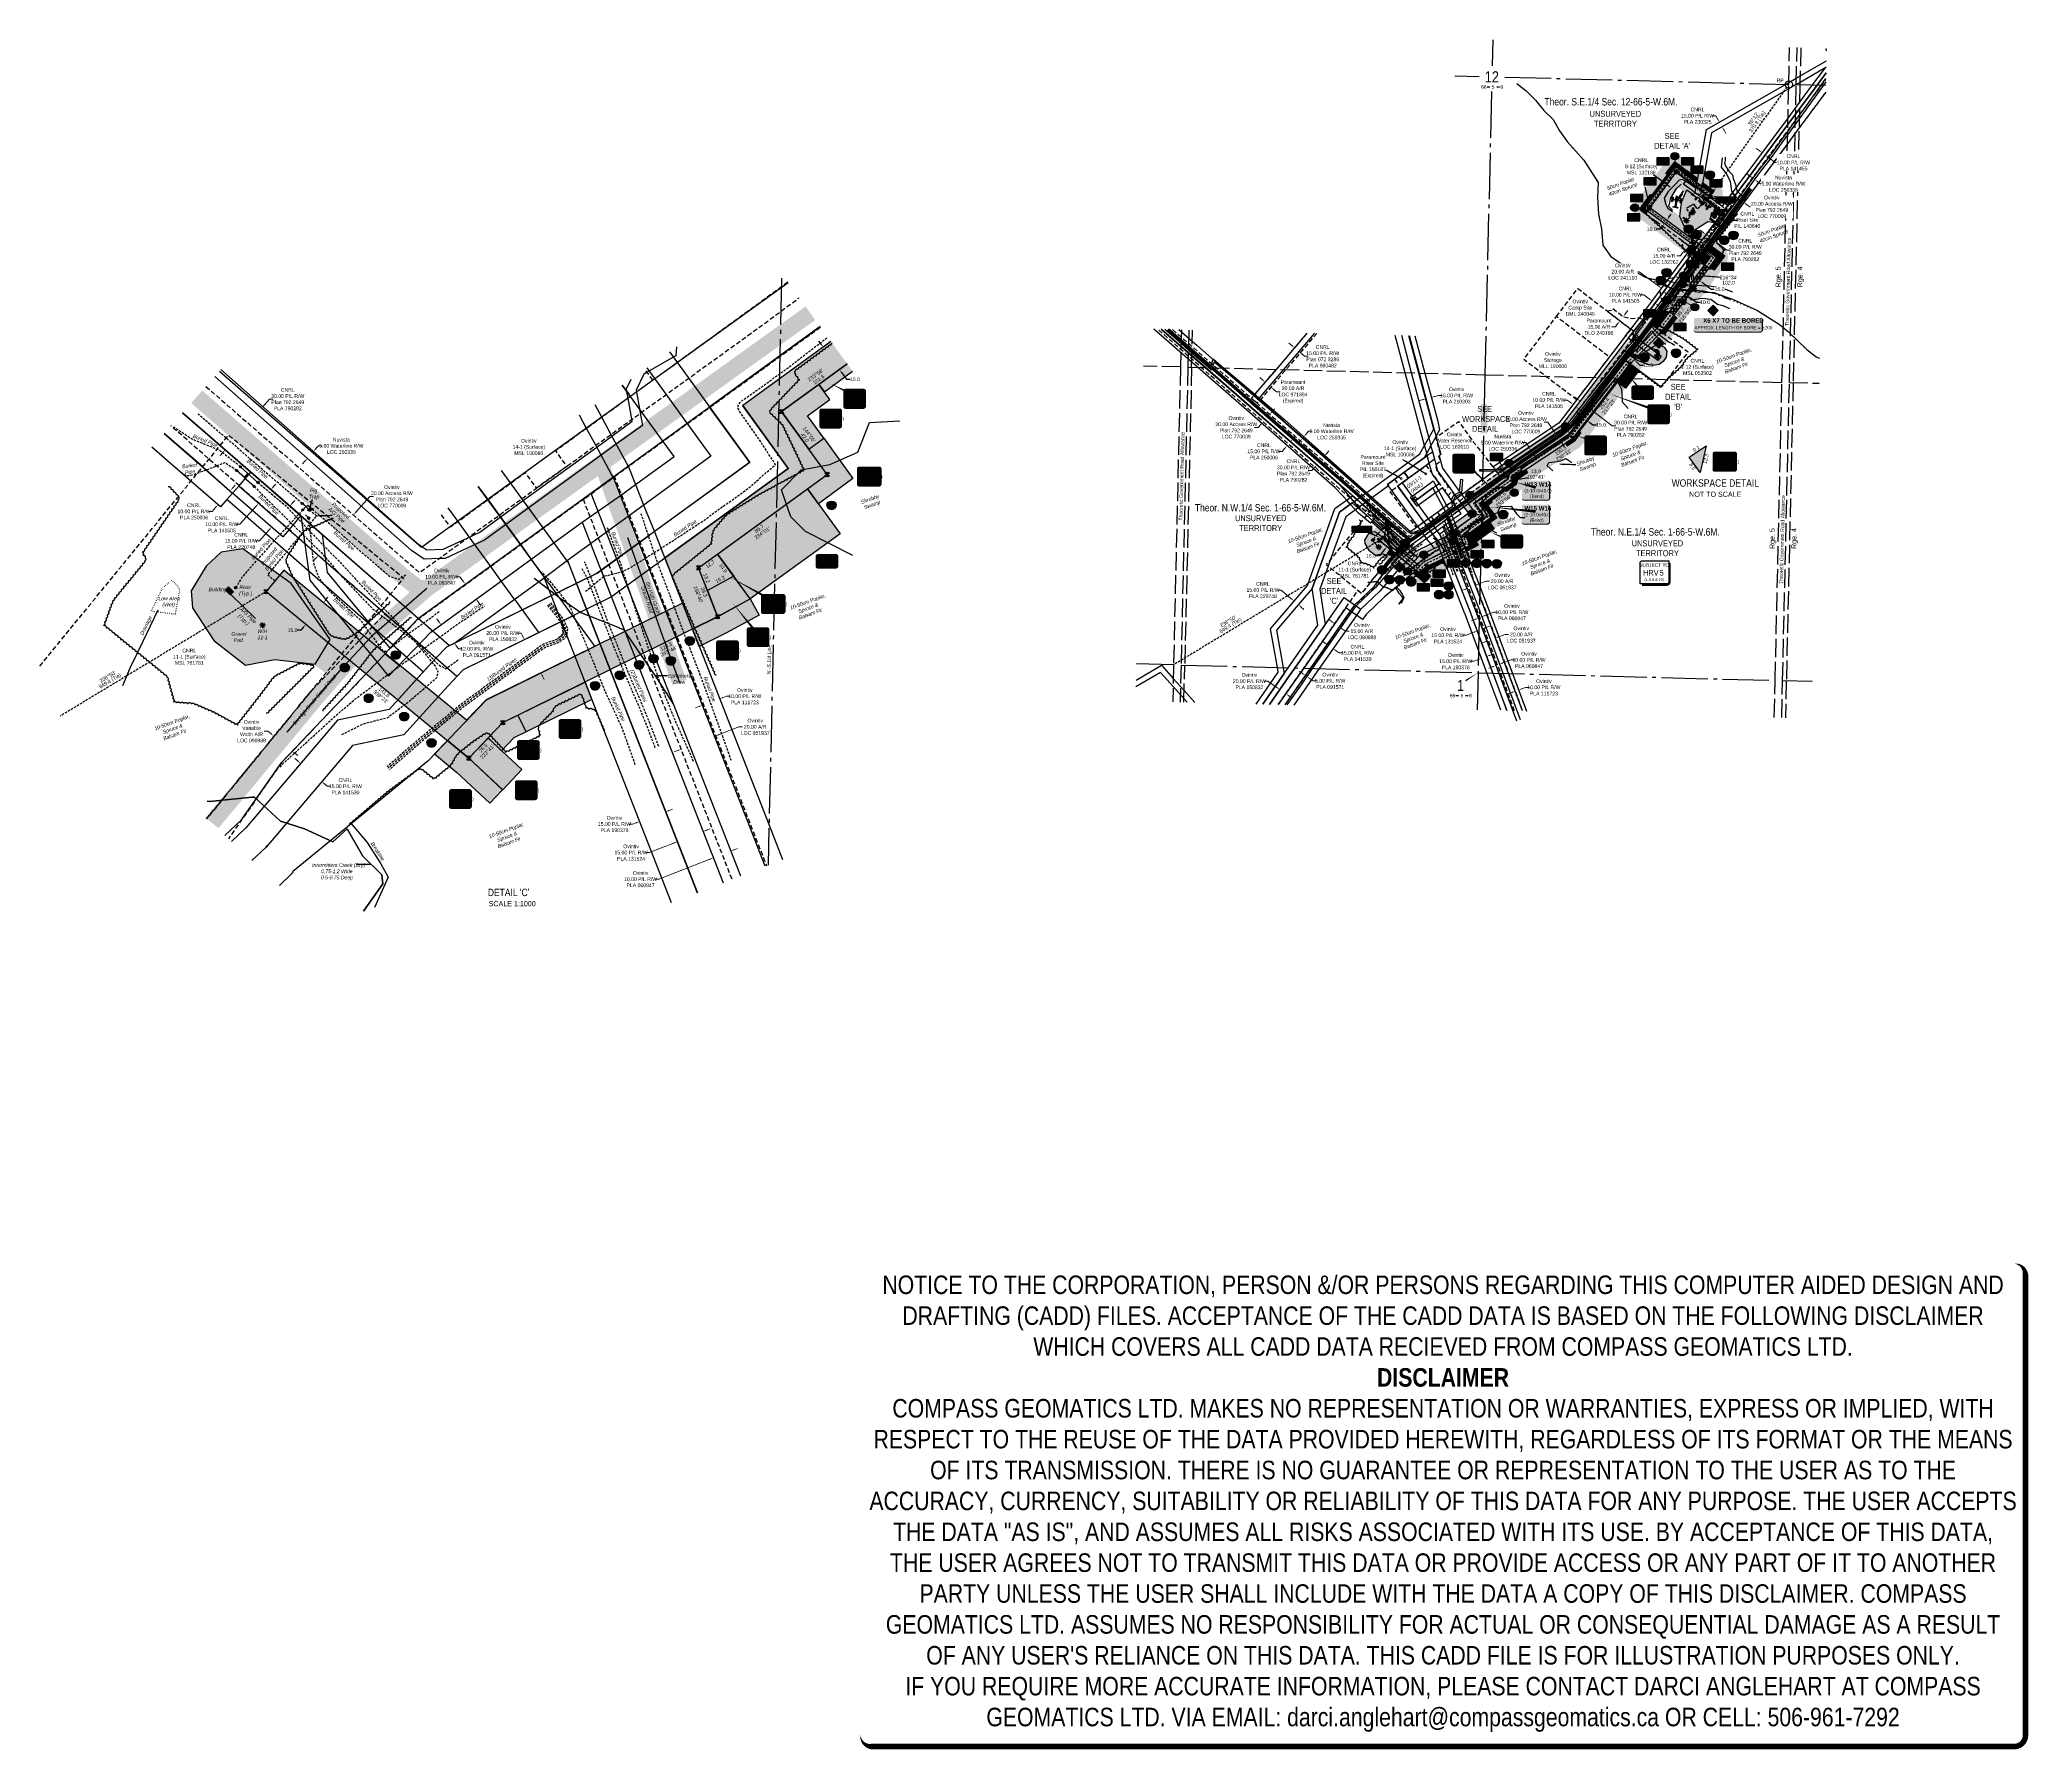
# Model space of a CAD drawing. Extents: x 391873 to 399328, y 6054492 to 6062838.
# Drawn here: x 391873 to 397237, y 6057865 to 6062478 of the extents above; entities that cross this region are included whole.
import ezdxf
from ezdxf.enums import TextEntityAlignment as Align

# ---------------------------------------------------------------- set-up
doc = ezdxf.new("R2010")
doc.units = 0
doc.header["$LTSCALE"] = 5
doc.header["$PDSIZE"] = 0.5
for name, pattern in [('0', [1, 1, 0]), ('DASHED1', [0.375, 0.25, -0.125]), ('foc-ACCESSROAD', [3.75, 2.5, -1.25]), ('foc-QUARTERLINE', [33, 25, -3, 2, -3]), ('foc-TIELINE', [1.875, 1.25, -0.625]), ('foc-TOPO', [1, 0.2, -0.8]), ('foc-TOPO-ephemeral', [6.25, 3.125, -0.625, 0.625, -0.625, 0.625, -0.625]), ('foc-TRAV', [1.875, 1.25, -0.625]), ('foc-UNSURVEYED', [12.5, 10, -2.5]), ('foc-WHEELTRACKS', [2, 0.4, -1.6]), ('UG_PIPE', [1.875, 1.25, -0.625])]:
    doc.linetypes.add(name, pattern=pattern)
doc.layers.get('Defpoints').update_dxf_attribs({"color": 9})
for name, color, linetype in [('10', 1, 'Continuous'), ('35', 37, 'Continuous'), ('9', 3, 'Continuous'), ('AS-PIPE-UG', 44, 'UG_PIPE'), ('AS-PIPE-UG-T', 44, 'Continuous'), ('AS-ROADS', 254, 'Continuous'), ('AS-SYMBOL', 7, 'Continuous'), ('AS-UNDERLAY-H', 141, 'Continuous'), ('C-AR', 13, 'foc-ACCESSROAD'), ('C-RW', 13, 'Continuous'), ('C-SYMBOL', 7, 'Continuous'), ('C-WS', 13, 'foc-ACCESSROAD'), ('C-WS-S', 8, 'Continuous'), ('CG-NOTES', 7, 'Continuous'), ('CTW', 7, 'Continuous'), ('D-TXT', 6, 'Continuous'), ('DETAIL-T', 7, 'Continuous'), ('F-AR', 190, 'foc-ACCESSROAD'), ('F-RW', 190, 'Continuous'), ('F-WS', 190, 'foc-ACCESSROAD'), ('F-WS-S', 8, 'Continuous'), ('L-BD', 7, 'Continuous'), ('L-BD1', 253, 'Continuous'), ('L-MON', 1, 'Continuous'), ('L-QSEC', 8, 'foc-QUARTERLINE'), ('L-ROAD-T', 7, 'Continuous'), ('L-SECLBL', 7, 'Continuous'), ('L-TIE', 7, 'foc-TIELINE'), ('L-UNS-T', 3, 'Continuous'), ('L-USEC', 7, 'foc-UNSURVEYED'), ('P-BORE', 7, 'Continuous'), ('P-BUFFER-H 30m', 51, 'Continuous'), ('P-CROSSINGS', 250, 'Continuous'), ('P-ELEVATION', 7, 'Continuous'), ('P-PROPOSED', 10, 'Continuous'), ('P-PROPOSED-H', 21, 'Continuous'), ('P-TEMP-BLOCKS', 250, 'Continuous'), ('P-TEMP-BLUE', 146, 'Continuous'), ('P-TEMP-BLUE-BORE-H', 131, 'Continuous'), ('P-TEMP-NO CUT-H', 104, 'Continuous'), ('P-TRAV', 4, 'foc-TRAV'), ('P-TXT', 4, 'Continuous'), ('T-BUSH', 110, '0'), ('T-BUSH-T', 110, 'Continuous'), ('T-CREEK', 160, 'Continuous'), ('T-DRAW', 143, 'foc-TOPO-ephemeral'), ('T-GENERAL', 48, 'foc-TOPO'), ('T-SLOPE', 48, 'Continuous'), ('T-TIE', 201, 'foc-TIELINE'), ('T-WATER', 160, 'Continuous'), ('T-WATER-P3', 160, 'foc-WHEELTRACKS'), ('T-WATER-T', 170, 'Continuous'), ('WETLAND', 143, 'Continuous'), ('WETLAND-T', 146, 'Continuous')]:
    doc.layers.add(name, color=color, linetype=linetype)
for name, color, linetype, lineweight in [('AS-GENERAL', 48, 'Continuous', 18), ('C-AR-T', 13, 'Continuous', 9), ('C-RW-T', 13, 'Continuous', 9), ('C-WS-T', 13, 'Continuous', 9), ('F-AR-T', 190, 'Continuous', 9), ('F-RW-T', 190, 'Continuous', 9), ('F-RW-T2', 190, 'Continuous', 9), ('F-WS-T', 190, 'Continuous', 9), ('T-TEXT', 48, 'Continuous', 18), ('T-TIE-T', 201, 'Continuous', 18)]:
    doc.layers.add(name, color=color, linetype=linetype, lineweight=lineweight)
for name, color, linetype, true_color in [('AS-PIPE-AG', 7, 'Continuous', 0x7d00fa), ('AS-PIPE-AG-T', 7, 'Continuous', 0x7d00fa), ('AS-STRUCTURE-H', 7, 'Continuous', 0xa8a8a8), ('AS-STRUCTURE-T', 7, 'Continuous', 0x454545), ('D56-EXISTING DISPOSITION', 7, 'Continuous', 0xa347ff), ('P-TEMP-BLUE-H', 7, 'Continuous', 0x99e6ff)]:
    doc.layers.add(name, color=color, linetype=linetype, true_color=true_color)
doc.layers.add('AS-STRUCTURE', color=7, linetype='Continuous', lineweight=30, true_color=0x595959)
for name, color, linetype, plot in [('DISCLAIMER', 7, 'Continuous', False), ('P-EXISTINGCUT', 125, 'Continuous', False), ('P-EXISTINGDISPO', 175, 'Continuous', False)]:
    doc.layers.add(name, color=color, linetype=linetype, plot=plot)
doc.styles.add('175L', font='ARIALN.TTF', dxfattribs={"height": 20})
doc.styles.add('80', font='ARIALN.TTF', dxfattribs={"height": 10})
doc.styles.add('80CG', font='ARIALN.TTF', dxfattribs={"height": 10})
doc.styles.add('80L', font='ARIALN.TTF', dxfattribs={"height": 10})
doc.styles.add('BOLD', font='ARIALNB.TTF')
doc.styles.add('Crossing', font='ARIALN.TTF', dxfattribs={"height": 10})
doc.styles.add('foc-LtypeFont', font='ARIALN.TTF', dxfattribs={"height": 7.35})
doc.styles.add('HRV', font='ARIALN.TTF', dxfattribs={"height": 3})
doc.styles.add('Legend', font='ARIALN.TTF')
doc.styles.add('SIMPLEX', font='ARIALN.TTF')
doc.linetypes.add('foc-TOPO-flowdirection-NOLINE', pattern='A,0,[">",foc-LtypeFont,S=0.3,R=0,X=0,Y=-0.945],-20,[">",foc-LtypeFont,S=0.3,R=0,X=0,Y=-0.945],0', length=20)
doc.dimstyles.new('Compass 5 000', dxfattribs={"dimscale": 5, "dimtxt": 9, "dimasz": 2, "dimexe": 0.2, "dimexo": 0.0625, "dimgap": 0.5, "dimtad": 0, "dimtih": 1, "dimtoh": 1, "dimzin": 0, "dimdsep": 46, "dimtxsty": '80CG', "dimcen": 0.1, "dimse1": 1, "dimse2": 1, "dimclrd": 256, "dimclrt": 256, "dimaunit": 1, "dimadec": 4, "dimazin": 0, "dimtfac": 0.06, "dimtofl": 0, "dimtmove": 0, "dimatfit": 1, "dimfxl": 0.2, "dimtolj": 1, "dimtzin": 0, "dimlwd": -1, "dimarcsym": 0})

# ---------------------------------------------------------------- blocks, each defined once
blk = doc.blocks.new('GAS')
h = blk.add_hatch(color=255)
h.dxf.hatch_style = 1
edge = h.paths.add_edge_path()
edge.add_arc((0, 0), 0.9, 0, 360)
for p, q in [((-0.8, 0), (-1.6, 0)), ((-0.6, 0.6), (-1.1, 1.1)), ((0, 0.8), (0, 1.6)), ((0.6, 0.6), (1.1, 1.1)), ((1.6, 0), (0.8, 0)), ((-0.6, -0.6), (-1.1, -1.1)), ((0, -0.8), (0, -1.6)), ((1.1, -1.1), (0.6, -0.6))]:
    blk.add_line(p, q)
blk.add_circle((0, 0), 0.8)
blk = doc.blocks.new('L-SECLBL')
at = {"layer": '9', "color": 7}
for p, q in [((-5.1, -27.8), (-12.3, -27.8)), ((20.7, -27.8), (13.5, -27.8))]:
    blk.add_line(p, q, dxfattribs=at)
at = {"layer": '10', "color": 2, "style": 'SIMPLEX'}
blk.add_attdef('SEC', text='', height=30, dxfattribs=at).set_placement((0, 0), align=Align.MIDDLE)
at = {"layer": '10', "color": 5, "style": '80L'}
blk.add_attdef('TWP', text='', height=9.5, dxfattribs=at).set_placement((-14.4, -27.4), align=Align.MIDDLE_RIGHT)
blk.add_attdef('RGE', text='', height=9.5, dxfattribs=at).set_placement((3.6, -27.4), align=Align.MIDDLE_CENTER)
blk.add_attdef('MER', text='', height=9.5, dxfattribs=at).set_placement((23.2, -27.4), align=Align.MIDDLE_LEFT)
blk = doc.blocks.new('HRV')
blk.add_lwpolyline([(-35.1, 31.6), (37.2, 31.6), (37.2, -25.5, -0.414214), (32.2, -30.5), (-40.1, -30.5), (-40.1, 26.6, -0.414214)], format="xyb", close=True)
at = {"const_width": 5, "flags": 128}
blk.add_lwpolyline([(-35.1, -33), (32.2, -33, 0.414214), (39.7, -25.5), (39.7, 26.6)], format="xyb", dxfattribs=at)
at = {"style": '80L'}
blk.add_text('SUBJECT TO', height=9.5, dxfattribs=at).set_placement((-2, 13.1), align=Align.BOTTOM_CENTER)
blk.add_attdef('(N.W.1/4 00)', text='', height=7.12, dxfattribs=at).set_placement((-2, -24.4), align=Align.BOTTOM_CENTER)
at = {"layer": 'CTW', "color": 3, "style": 'HRV'}
blk.add_text('HRV', height=15, dxfattribs=at).set_placement((-10.9, -0.2), align=Align.MIDDLE_CENTER)
blk.add_attdef('0', text='', height=15, dxfattribs=at).set_placement((18.3, -0.2), align=Align.MIDDLE_CENTER)
blk = doc.blocks.new('Temp_Area5')
at = {"true_color": 0x99e6ff}
h = blk.add_hatch(color=141, dxfattribs=at)
h.dxf.hatch_style = 1
h.paths.add_polyline_path([(-16.8, -9.4), (16.3, -9.4), (16.3, 9.1), (-16.8, 9.1)])
at = {"color": 250}
for points in [[(-17, -9.6), (16.5, -9.6), (16.5, 9.3), (-17, 9.3)], [(-16.9, -9.5), (16.4, -9.5), (16.4, 9.2), (-16.9, 9.2)]]:
    blk.add_lwpolyline(points, close=True, dxfattribs=at)
at = {"color": 250, "style": '80L'}
blk.add_attdef('TEMPORARY', text='', height=9, dxfattribs=at).set_placement((0, -0.1), align=Align.MIDDLE_CENTER)
blk = doc.blocks.new('*U42')
at = {"true_color": 0x99e6ff}
h = blk.add_hatch(color=141, dxfattribs=at)
edge = h.paths.add_edge_path()
edge.add_line((-24, -19.4), (24, -19.4))
edge.add_arc((24, -13.4), 6, 270, 360)
edge.add_line((30, -13.4), (30, 12.5))
edge.add_arc((24, 12.5), 6, 0, 90)
edge.add_line((24, 18.5), (-24, 18.5))
edge.add_arc((-24, 12.5), 6, 90, 180)
edge.add_line((-30, 12.5), (-30, -13.4))
edge.add_arc((-24, -13.4), 6, 180, 270)
at = {"flags": 128}
blk.add_lwpolyline([(-36.3, 44.4, 0, 7.5, 0), (0, 0, 0, 0, 0)], format="xyseb", dxfattribs=at)
at = {"color": 250, "flags": 128}
blk.add_lwpolyline([(-24, -19.4, 3, 3, 0), (24, -19.4, 3, 3, 0.414214), (30, -13.4, 3, 3, 0), (30, 12.5, 3, 0, 0.414214), (24, 18.5, 0, 0, 0), (-24, 18.5, 0, 0, 0.414214), (-30, 12.5, 0, 0, 0), (-30, -13.4, 0, 3, 0.414214)], format="xyseb", close=True, dxfattribs=at)
at = {"color": 250}
for tag, p, height, style in [('TEMP_AREA_W1_001', (-9.2, 2.2), 12, 'BOLD'), ('ENTER_TEXT_001', (-30.7, -12.8), 9, '80')]:
    blk.add_attdef(tag, p, '', height=height, dxfattribs=dict(at, style=style))
blk = doc.blocks.new('*U43')
at = {"true_color": 0x99e6ff}
h = blk.add_hatch(color=141, dxfattribs=at)
edge = h.paths.add_edge_path()
edge.add_line((-24, -34.2), (24, -34.2))
edge.add_arc((24, -28.2), 6, 270, 360)
edge.add_line((30, -28.2), (30, 12.5))
edge.add_arc((24, 12.5), 6, 0, 90)
edge.add_line((24, 18.5), (-24, 18.5))
edge.add_arc((-24, 12.5), 6, 90, 180)
edge.add_line((-30, 12.5), (-30, -28.2))
edge.add_arc((-24, -28.2), 6, 180, 270)
at = {"flags": 128}
blk.add_lwpolyline([(-49.4, 17.8, 0, 7.5, 0), (0, 0, 0, 0, 0)], format="xyseb", dxfattribs=at)
at = {"color": 250, "flags": 128}
blk.add_lwpolyline([(-24, -34.2, 3, 3, 0), (24, -34.2, 3, 3, 0.414214), (30, -28.2, 3, 3, 0), (30, 12.5, 3, 0, 0.414214), (24, 18.5, 0, 0, 0), (-24, 18.5, 0, 0, 0.414214), (-30, 12.5, 0, 0, 0), (-30, -28.2, 0, 3, 0.414214)], format="xyseb", close=True, dxfattribs=at)
at = {"color": 250}
for tag, p, height, style in [('TEMP_AREA_W1_001', (-9.2, 2.2), 12, 'BOLD'), ('ENTER_TEXT_001', (-30.7, -12.8), 9, '80')]:
    blk.add_attdef(tag, p, '', height=height, dxfattribs=dict(at, style=style))
blk = doc.blocks.new('*U44')
at = {"true_color": 0x99e6ff}
h = blk.add_hatch(color=141, dxfattribs=at)
edge = h.paths.add_edge_path()
edge.add_line((-31.5, -34.2), (31.5, -34.2))
edge.add_arc((31.5, -28.2), 6, 270, 360)
edge.add_line((37.5, -28.2), (37.5, 12.5))
edge.add_arc((31.5, 12.5), 6, 0, 90)
edge.add_line((31.5, 18.5), (-31.5, 18.5))
edge.add_arc((-31.5, 12.5), 6, 90, 180)
edge.add_line((-37.5, 12.5), (-37.5, -28.2))
edge.add_arc((-31.5, -28.2), 6, 180, 270)
at = {"flags": 128}
blk.add_lwpolyline([(-53.8, 14.1, 0, 7.5, 0), (0, 0, 0, 0, 0)], format="xyseb", dxfattribs=at)
at = {"color": 250, "flags": 128}
blk.add_lwpolyline([(-31.5, -34.2, 3, 3, 0), (31.5, -34.2, 3, 3, 0.414214), (37.5, -28.2, 3, 3, 0), (37.5, 12.5, 3, 0, 0.414214), (31.5, 18.5, 0, 0, 0), (-31.5, 18.5, 0, 0, 0.414214), (-37.5, 12.5, 0, 0, 0), (-37.5, -28.2, 0, 3, 0.414214)], format="xyseb", close=True, dxfattribs=at)
at = {"color": 250}
for tag, p, height, style in [('TEMP_AREA_W1_001', (-9.2, 2.2), 12, 'BOLD'), ('ENTER_TEXT_001', (-30.7, -12.8), 9, '80')]:
    blk.add_attdef(tag, p, '', height=height, dxfattribs=dict(at, style=style))
blk = doc.blocks.new('*U45')
at = {"true_color": 0x99e6ff}
h = blk.add_hatch(color=141, dxfattribs=at)
edge = h.paths.add_edge_path()
edge.add_line((-31.5, -34.2), (31.5, -34.2))
edge.add_arc((31.5, -28.2), 6, 270, 360)
edge.add_line((37.5, -28.2), (37.5, 12.5))
edge.add_arc((31.5, 12.5), 6, 0, 90)
edge.add_line((31.5, 18.5), (-31.5, 18.5))
edge.add_arc((-31.5, 12.5), 6, 90, 180)
edge.add_line((-37.5, 12.5), (-37.5, -28.2))
edge.add_arc((-31.5, -28.2), 6, 180, 270)
at = {"flags": 128}
blk.add_lwpolyline([(-126.6, 12.5, 0, 7.5, 0), (0, 0, 0, 0, 0)], format="xyseb", dxfattribs=at)
at = {"color": 250, "flags": 128}
blk.add_lwpolyline([(-31.5, -34.2, 3, 3, 0), (31.5, -34.2, 3, 3, 0.414214), (37.5, -28.2, 3, 3, 0), (37.5, 12.5, 3, 0, 0.414214), (31.5, 18.5, 0, 0, 0), (-31.5, 18.5, 0, 0, 0.414214), (-37.5, 12.5, 0, 0, 0), (-37.5, -28.2, 0, 3, 0.414214)], format="xyseb", close=True, dxfattribs=at)
at = {"color": 250}
for tag, p, height, style in [('TEMP_AREA_W1_001', (-9.2, 2.2), 12, 'BOLD'), ('ENTER_TEXT_001', (-30.7, -12.8), 9, '80')]:
    blk.add_attdef(tag, p, '', height=height, dxfattribs=dict(at, style=style))
blk = doc.blocks.new('*U46')
at = {"true_color": 0x99e6ff}
h = blk.add_hatch(color=141, dxfattribs=at)
edge = h.paths.add_edge_path()
edge.add_line((-24, -19.4), (24, -19.4))
edge.add_arc((24, -13.4), 6, 270, 360)
edge.add_line((30, -13.4), (30, 12.5))
edge.add_arc((24, 12.5), 6, 0, 90)
edge.add_line((24, 18.5), (-24, 18.5))
edge.add_arc((-24, 12.5), 6, 90, 180)
edge.add_line((-30, 12.5), (-30, -13.4))
edge.add_arc((-24, -13.4), 6, 180, 270)
at = {"flags": 128}
blk.add_lwpolyline([(-59.5, 25.1, 0, 7.5, 0), (0, 0, 0, 0, 0)], format="xyseb", dxfattribs=at)
at = {"color": 250, "flags": 128}
blk.add_lwpolyline([(-24, -19.4, 3, 3, 0), (24, -19.4, 3, 3, 0.414214), (30, -13.4, 3, 3, 0), (30, 12.5, 3, 0, 0.414214), (24, 18.5, 0, 0, 0), (-24, 18.5, 0, 0, 0.414214), (-30, 12.5, 0, 0, 0), (-30, -13.4, 0, 3, 0.414214)], format="xyseb", close=True, dxfattribs=at)
at = {"color": 250}
for tag, p, height, style in [('TEMP_AREA_W1_001', (-9.2, 2.2), 12, 'BOLD'), ('ENTER_TEXT_001', (-30.7, -12.8), 9, '80')]:
    blk.add_attdef(tag, p, '', height=height, dxfattribs=dict(at, style=style))
blk = doc.blocks.new('*D49')
at = {"layer": 'C-AR-T', "transparency": 16777216}
for p, q in [((396298.6, 6061895.2), (396288.6, 6061895.2)), ((396304.5, 6061903.2), (396298.6, 6061895.2)), ((396325.4, 6061931.3), (396331.3, 6061939.4))]:
    blk.add_line(p, q, dxfattribs=at)
for points in [[(396303.2, 6061904.2), (396305.9, 6061902.2), (396310.5, 6061911.3)], [(396324, 6061932.3), (396326.7, 6061930.3), (396319.4, 6061923.3)]]:
    blk.add_solid(points, dxfattribs=at)
at = {"layer": 'Defpoints', "color": 0, "transparency": 16777216}
for p in [(396310.5, 6061911.3), (396313.2, 6061909.2), (396322.1, 6061921.3)]:
    blk.add_point(p, dxfattribs=at)
at = {"layer": 'C-AR-T', "transparency": 16777216, "insert": (396254.3, 6061895.2), "char_height": 10, "attachment_point": 5, "style": '80CG'}
blk.add_mtext('\\A1;CNRL\\P15.00 A/R\\PLOC 132262', dxfattribs=at)
blk = doc.blocks.new('*D50')
at = {"layer": 'C-RW-T', "transparency": 16777216}
for p, q in [((396511.3, 6062179.2), (396503.3, 6062185.1)), ((396535.4, 6062161.3), (396554.5, 6062147.1)), ((396554.5, 6062147.1), (396564.5, 6062147.1))]:
    blk.add_line(p, q, dxfattribs=at)
for points in [[(396512.3, 6062180.5), (396510.3, 6062177.8), (396519.3, 6062173.2)], [(396536.4, 6062162.6), (396534.4, 6062159.9), (396527.4, 6062167.2)]]:
    blk.add_solid(points, dxfattribs=at)
at = {"layer": 'Defpoints', "color": 0, "transparency": 16777216}
for p in [(396519.3, 6062173.2), (396537.7, 6062197.9)]:
    blk.add_point(p, dxfattribs=at)
at = {"layer": 'C-RW-T', "transparency": 16777216, "insert": (396603.6, 6062147.1), "char_height": 10, "attachment_point": 5, "style": '80CG', "bg_fill": 3, "box_fill_scale": 1.1, "bg_fill_color": 256, "bg_fill_true_color": 13158600, "bg_fill_transparency": 0}
blk.add_mtext('\\A1;CNRL\\P10.00 P/L R/W\\PPLA 141455', dxfattribs=at)
at = {"layer": 'Defpoints', "color": 0, "transparency": 16777216}
blk.add_point((396545.7, 6062191.9), dxfattribs=at)
blk = doc.blocks.new('*D51')
at = {"layer": 'C-RW-T', "transparency": 16777216}
for p, q in [((396199.6, 6061790), (396189.6, 6061790)), ((396214.5, 6061779), (396199.6, 6061790)), ((396238.6, 6061761.1), (396246.6, 6061755.1))]:
    blk.add_line(p, q, dxfattribs=at)
for points in [[(396215.5, 6061780.3), (396213.5, 6061777.6), (396222.5, 6061773)], [(396239.6, 6061762.4), (396237.6, 6061759.8), (396230.5, 6061767.1)]]:
    blk.add_solid(points, dxfattribs=at)
at = {"layer": 'Defpoints', "color": 0, "transparency": 16777216}
for p in [(396237.9, 6061793.7), (396245.9, 6061787.8), (396222.5, 6061773)]:
    blk.add_point(p, dxfattribs=at)
at = {"layer": 'C-RW-T', "transparency": 16777216, "insert": (396150.5, 6061790), "char_height": 10, "attachment_point": 5, "style": '80CG'}
blk.add_mtext('\\A1;CNRL\\P10.00 P/L R/W\\PPLA 141505', dxfattribs=at)
blk = doc.blocks.new('*D52')
at = {"layer": 'C-RW-T', "transparency": 16777216}
for p, q in [((395993.1, 6061506), (395983.1, 6061506)), ((396001.1, 6061499.9), (395993.1, 6061506)), ((396024.9, 6061481.7), (396032.9, 6061475.7))]:
    blk.add_line(p, q, dxfattribs=at)
for points in [[(396002.1, 6061501.3), (396000.1, 6061498.6), (396009, 6061493.9)], [(396025.9, 6061483.1), (396023.9, 6061480.4), (396017, 6061487.8)]]:
    blk.add_solid(points, dxfattribs=at)
at = {"layer": 'Defpoints', "color": 0, "transparency": 16777216}
for p in [(395988, 6061466.4), (396009, 6061493.9), (395996, 6061460.3)]:
    blk.add_point(p, dxfattribs=at)
at = {"layer": 'C-RW-T', "transparency": 16777216, "insert": (395944, 6061506), "char_height": 10, "attachment_point": 5, "style": '80CG'}
blk.add_mtext('\\A1;CNRL\\P10.00 P/L R/W\\PPLA 141505', dxfattribs=at)
blk = doc.blocks.new('*D53')
at = {"layer": 'C-RW-T', "transparency": 16777216}
for p, q in [((395341.5, 6060849.2), (395333.3, 6060855)), ((395370.2, 6060829.2), (395378.5, 6060823.5)), ((395378.5, 6060823.5), (395388.5, 6060823.5))]:
    blk.add_line(p, q, dxfattribs=at)
for points in [[(395342.5, 6060850.6), (395340.6, 6060847.9), (395349.7, 6060843.5)], [(395371.2, 6060830.6), (395369.3, 6060827.9), (395362, 6060835)]]:
    blk.add_solid(points, dxfattribs=at)
at = {"layer": 'Defpoints', "color": 0, "transparency": 16777216}
for p in [(395351.1, 6060845.5), (395362, 6060835), (395363.4, 6060836.9)]:
    blk.add_point(p, dxfattribs=at)
at = {"layer": 'C-RW-T', "transparency": 16777216, "insert": (395427.5, 6060823.5), "char_height": 10, "attachment_point": 5, "style": '80CG'}
blk.add_mtext('\\A1;CNRL\\P15.00 P/L R/W\\PPLA 141530', dxfattribs=at)
blk = doc.blocks.new('*D54')
at = {"layer": 'C-RW-T', "transparency": 16777216}
for p, q in [((395221.7, 6060993.1), (395211.7, 6060993.1)), ((395248.9, 6060969.8), (395221.7, 6060993.1)), ((395275.5, 6060947.1), (395283.1, 6060940.6))]:
    blk.add_line(p, q, dxfattribs=at)
for points in [[(395250, 6060971.1), (395247.8, 6060968.6), (395256.5, 6060963.3)], [(395276.6, 6060948.4), (395274.4, 6060945.8), (395267.9, 6060953.6)]]:
    blk.add_solid(points, dxfattribs=at)
at = {"layer": 'Defpoints', "color": 0, "transparency": 16777216}
for p in [(395244.5, 6060949.3), (395255.9, 6060939.5), (395256.5, 6060963.3)]:
    blk.add_point(p, dxfattribs=at)
at = {"layer": 'C-RW-T', "transparency": 16777216, "insert": (395172.6, 6060993.1), "char_height": 10, "attachment_point": 5, "style": '80CG'}
blk.add_mtext('\\A1;CNRL\\P15.00 P/L R/W\\PPLA 220748', dxfattribs=at)
blk = doc.blocks.new('*D55')
at = {"layer": 'C-RW-T', "transparency": 16777216}
for p, q in [((396394, 6062273.2), (396384, 6062273.2)), ((396398.9, 6062264.6), (396394, 6062273.2)), ((396416.3, 6062234.2), (396421.3, 6062225.5))]:
    blk.add_line(p, q, dxfattribs=at)
for points in [[(396400.4, 6062265.4), (396397.5, 6062263.7), (396403.9, 6062255.9)], [(396417.8, 6062235), (396414.9, 6062233.4), (396411.4, 6062242.9)]]:
    blk.add_solid(points, dxfattribs=at)
at = {"layer": 'Defpoints', "color": 0, "transparency": 16777216}
for p in [(396403.9, 6062255.9), (396405.3, 6062256.7), (396412.7, 6062243.7)]:
    blk.add_point(p, dxfattribs=at)
at = {"layer": 'C-RW-T', "transparency": 16777216, "insert": (396344.9, 6062273.2), "char_height": 10, "attachment_point": 5, "style": '80CG'}
blk.add_mtext('\\A1;CNRL\\P15.00 P/L R/W\\PPLA 230325', dxfattribs=at)
blk = doc.blocks.new('*D56')
at = {"layer": 'C-RW-T', "transparency": 16777216}
for p, q in [((395224.1, 6061367.4), (395214.1, 6061367.4)), ((395230.7, 6061374.9), (395224.1, 6061367.4)), ((395253.7, 6061401.3), (395260.3, 6061408.8))]:
    blk.add_line(p, q, dxfattribs=at)
for points in [[(395229.5, 6061376), (395232, 6061373.8), (395237.3, 6061382.4)], [(395252.5, 6061402.4), (395255, 6061400.2), (395247.1, 6061393.7)]]:
    blk.add_solid(points, dxfattribs=at)
at = {"layer": 'Defpoints', "color": 0, "transparency": 16777216}
for p in [(395220.7, 6061396.9), (395230.6, 6061408.2), (395237.3, 6061382.4)]:
    blk.add_point(p, dxfattribs=at)
at = {"layer": 'C-RW-T', "transparency": 16777216, "insert": (395175.1, 6061367.4), "char_height": 10, "attachment_point": 5, "style": '80CG'}
blk.add_mtext('\\A1;CNRL\\P15.00 P/L R/W\\PPLA 250006', dxfattribs=at)
blk = doc.blocks.new('*D57')
at = {"layer": 'C-RW-T', "transparency": 16777216}
for p, q in [((395343.5, 6061361), (395350.1, 6061368.5)), ((395304.1, 6061315.7), (395294.1, 6061315.7)), ((395310.7, 6061323.3), (395304.1, 6061315.7))]:
    blk.add_line(p, q, dxfattribs=at)
for points in [[(395342.3, 6061362.1), (395344.8, 6061359.9), (395337, 6061353.4)], [(395309.4, 6061324.4), (395312, 6061322.2), (395317.3, 6061330.8)]]:
    blk.add_solid(points, dxfattribs=at)
at = {"layer": 'Defpoints', "color": 0, "transparency": 16777216}
for p in [(395317.2, 6061370.7), (395297.4, 6061348.1), (395317.3, 6061330.8)]:
    blk.add_point(p, dxfattribs=at)
at = {"layer": 'C-RW-T', "transparency": 16777216, "insert": (395254.7, 6061315.7), "char_height": 10, "attachment_point": 5, "style": '80CG'}
blk.add_mtext('\\A1;CNRL\\P30.00 P/L R/W\\PPlan 792 2649\\PPLA 790282', dxfattribs=at)
blk = doc.blocks.new('*D58')
at = {"layer": 'C-RW-T', "transparency": 16777216}
for p, q in [((396020.8, 6061508.5), (396012.8, 6061514.5)), ((396060.5, 6061478.1), (396114.8, 6061436.7)), ((396114.8, 6061436.7), (396124.8, 6061436.7))]:
    blk.add_line(p, q, dxfattribs=at)
for points in [[(396021.8, 6061509.8), (396019.7, 6061507.1), (396028.7, 6061502.4)], [(396061.5, 6061479.5), (396059.5, 6061476.8), (396052.5, 6061484.2)]]:
    blk.add_solid(points, dxfattribs=at)
at = {"layer": 'Defpoints', "color": 0, "transparency": 16777216}
for p in [(396045.1, 6061523.9), (396052.5, 6061484.2), (396068.9, 6061505.7)]:
    blk.add_point(p, dxfattribs=at)
at = {"layer": 'C-RW-T', "transparency": 16777216, "insert": (396164.3, 6061436.7), "char_height": 10, "attachment_point": 5, "style": '80CG'}
blk.add_mtext('\\A1;CNRL\\P30.00 P/L R/W\\PPlan 792 2649\\PPLA 790282', dxfattribs=at)
blk = doc.blocks.new('*D59')
at = {"layer": 'C-RW-T', "transparency": 16777216}
for p, q in [((396360, 6061958.4), (396352, 6061964.3)), ((396400.2, 6061928.6), (396424.1, 6061910.8)), ((396424.1, 6061910.8), (396434.1, 6061910.8))]:
    blk.add_line(p, q, dxfattribs=at)
for points in [[(396361, 6061959.7), (396359, 6061957), (396368, 6061952.4)], [(396401.2, 6061929.9), (396399.2, 6061927.2), (396392.1, 6061934.5)]]:
    blk.add_solid(points, dxfattribs=at)
at = {"layer": 'Defpoints', "color": 0, "transparency": 16777216}
for p in [(396349.4, 6061927.2), (396373.4, 6061909.4), (396392.1, 6061934.5)]:
    blk.add_point(p, dxfattribs=at)
at = {"layer": 'C-RW-T', "transparency": 16777216, "insert": (396473.6, 6061910.8), "char_height": 10, "attachment_point": 5, "style": '80CG'}
blk.add_mtext('\\A1;CNRL\\P30.00 P/L R/W\\PPlan 792 2649\\PPLA 790282', dxfattribs=at)
blk = doc.blocks.new('*D60')
at = {"layer": 'C-RW-T', "transparency": 16777216}
for p, q in [((395250.3, 6061653.1), (395242.7, 6061659.6)), ((395277, 6061630.4), (395284.6, 6061624)), ((395284.6, 6061624), (395294.6, 6061624))]:
    blk.add_line(p, q, dxfattribs=at)
for points in [[(395251.4, 6061654.4), (395249.2, 6061651.8), (395257.9, 6061646.6)], [(395278.1, 6061631.7), (395275.9, 6061629.2), (395269.4, 6061636.9)]]:
    blk.add_solid(points, dxfattribs=at)
at = {"layer": 'Defpoints', "color": 0, "transparency": 16777216}
for p in [(395257.5, 6061646.2), (395269, 6061636.4), (395269.4, 6061636.9)]:
    blk.add_point(p, dxfattribs=at)
at = {"layer": 'C-RW-T', "transparency": 16777216, "insert": (395333.7, 6061624), "char_height": 10, "attachment_point": 5, "style": '80CG'}
blk.add_mtext('\\A1;CNRL\\P15.00 P/L R/W\\PPlan 072 3286\\PPLA 980482', dxfattribs=at)
blk = doc.blocks.new('*D61')
at = {"layer": 'Defpoints', "color": 0, "transparency": 16777216}
for p in [(395786.1, 6060842.4), (395799.6, 6060863.7), (395804.9, 6060849.4)]:
    blk.add_point(p, dxfattribs=at)
at = {"layer": 'F-AR-T', "transparency": 16777216}
for p, q in [((395809, 6060867.2), (395825, 6060873.2)), ((395825, 6060873.2), (395835, 6060873.2)), ((395771.5, 6060853.2), (395762.1, 6060849.7))]:
    blk.add_line(p, q, dxfattribs=at)
for points in [[(395770.9, 6060854.8), (395772, 6060851.7), (395780.8, 6060856.7)], [(395808.4, 6060868.8), (395809.6, 6060865.6), (395799.6, 6060863.7)]]:
    blk.add_solid(points, dxfattribs=at)
at = {"layer": 'F-AR-T', "transparency": 16777216, "insert": (395869.3, 6060873.2), "char_height": 10, "attachment_point": 5, "style": '80CG'}
blk.add_mtext('\\A1;Ovintiv\\P20.00 A/R\\PLOC 051937', dxfattribs=at)
blk = doc.blocks.new('*D62')
at = {"layer": 'Defpoints', "color": 0, "transparency": 16777216}
for p in [(395713.6, 6061087.8), (395695, 6061080.5), (395726.9, 6060998.8)]:
    blk.add_point(p, dxfattribs=at)
at = {"layer": 'F-AR-T', "transparency": 16777216}
for p, q in [((395717.6, 6060995.1), (395708.3, 6060991.5)), ((395754.8, 6061009.7), (395773.5, 6061016.9)), ((395773.5, 6061016.9), (395783.5, 6061016.9))]:
    blk.add_line(p, q, dxfattribs=at)
for points in [[(395717, 6060996.7), (395718.2, 6060993.6), (395726.9, 6060998.8)], [(395754.2, 6061011.2), (395755.4, 6061008.1), (395745.5, 6061006)]]:
    blk.add_solid(points, dxfattribs=at)
at = {"layer": 'F-AR-T', "transparency": 16777216, "insert": (395817.8, 6061016.9), "char_height": 10, "attachment_point": 5, "style": '80CG'}
blk.add_mtext('\\A1;Ovintiv\\P20.00 A/R\\PLOC 051937', dxfattribs=at)
blk = doc.blocks.new('*D63')
at = {"layer": 'Defpoints', "color": 0, "transparency": 16777216}
for p in [(395359.1, 6060892.1), (395371.5, 6060883.5), (395378.6, 6060893.7)]:
    blk.add_point(p, dxfattribs=at)
at = {"layer": 'F-AR-T', "transparency": 16777216}
for p, q in [((395358, 6060908), (395349.8, 6060913.7)), ((395386.8, 6060887.9), (395395, 6060882.2)), ((395395, 6060882.2), (395405, 6060882.2))]:
    blk.add_line(p, q, dxfattribs=at)
for points in [[(395359, 6060909.3), (395357.1, 6060906.6), (395366.2, 6060902.3)], [(395387.7, 6060889.3), (395385.8, 6060886.6), (395378.6, 6060893.7)]]:
    blk.add_solid(points, dxfattribs=at)
at = {"layer": 'F-AR-T', "transparency": 16777216, "insert": (395439.3, 6060882.2), "char_height": 10, "attachment_point": 5, "style": '80CG'}
blk.add_mtext('\\A1;Ovintiv\\P15.00 A/R\\PLOC 090988', dxfattribs=at)
blk = doc.blocks.new('*D64')
at = {"layer": 'Defpoints', "color": 0, "transparency": 16777216}
for p in [(396138.3, 6061736), (396129.1, 6061724.1), (396135.2, 6061719.4)]:
    blk.add_point(p, dxfattribs=at)
at = {"layer": 'F-AR-T', "transparency": 16777216}
for p, q in [((396150.4, 6061739.3), (396156.5, 6061747.3)), ((396123.1, 6061703.5), (396113.1, 6061703.5)), ((396129.1, 6061711.5), (396123.1, 6061703.5))]:
    blk.add_line(p, q, dxfattribs=at)
for points in [[(396149.1, 6061740.4), (396151.7, 6061738.3), (396144.3, 6061731.4)], [(396127.8, 6061712.5), (396130.5, 6061710.5), (396135.2, 6061719.4)]]:
    blk.add_solid(points, dxfattribs=at)
at = {"layer": 'F-AR-T', "transparency": 16777216, "insert": (396078.8, 6061703.5), "char_height": 10, "attachment_point": 5, "style": '80CG'}
blk.add_mtext('\\A1;Paramount\\P15.00 A/R\\PDLO 240186', dxfattribs=at)
blk = doc.blocks.new('*D65')
at = {"layer": 'Defpoints', "color": 0, "transparency": 16777216}
for p in [(396469.7, 6062039.1), (396238.2, 6061760.7), (396254.3, 6061748.8)]:
    blk.add_point(p, dxfattribs=at)
at = {"layer": 'F-AR-T', "transparency": 16777216}
for p, q in [((396445.6, 6062057), (396437.6, 6062062.9)), ((396477.7, 6062033.1), (396485.8, 6062027.2)), ((396485.8, 6062027.2), (396495.8, 6062027.2))]:
    blk.add_line(p, q, dxfattribs=at)
for points in [[(396446.6, 6062058.3), (396444.6, 6062055.6), (396453.6, 6062051)], [(396478.7, 6062034.5), (396476.7, 6062031.8), (396469.7, 6062039.1)]]:
    blk.add_solid(points, dxfattribs=at)
at = {"layer": 'F-AR-T', "transparency": 16777216, "insert": (396545.2, 6062027.2), "char_height": 10, "attachment_point": 5, "style": '80CG', "bg_fill": 3, "box_fill_scale": 1.1, "bg_fill_color": 256, "bg_fill_true_color": 13158600, "bg_fill_transparency": 0}
blk.add_mtext('\\A1;Ovintiv\\P20.00 Access R/W\\PPlan 792 2649\\PLOC 770009', dxfattribs=at)
blk = doc.blocks.new('*D66')
at = {"layer": 'Defpoints', "color": 0, "transparency": 16777216}
for p in [(395923.7, 6061387.2), (395934.8, 6061370.6), (395974.1, 6061396.8)]:
    blk.add_point(p, dxfattribs=at)
at = {"layer": 'F-AR-T', "transparency": 16777216}
for p, q in [((395941.3, 6061446), (395931.3, 6061446)), ((395957.5, 6061421.7), (395941.3, 6061446)), ((395979.7, 6061388.5), (395985.2, 6061380.2))]:
    blk.add_line(p, q, dxfattribs=at)
for points in [[(395958.8, 6061422.7), (395956.1, 6061420.8), (395963, 6061413.4)], [(395981, 6061389.4), (395978.3, 6061387.5), (395974.1, 6061396.8)]]:
    blk.add_solid(points, dxfattribs=at)
at = {"layer": 'F-AR-T', "transparency": 16777216, "insert": (395881.9, 6061446), "char_height": 10, "attachment_point": 5, "style": '80CG'}
blk.add_mtext('\\A1;Ovintiv\\P20.00 Access R/W\\PPlan 792 2649\\PLOC 770009', dxfattribs=at)
blk = doc.blocks.new('*D67')
at = {"layer": 'Defpoints', "color": 0, "transparency": 16777216}
for p in [(395190.1, 6061468.2), (395172.3, 6061447.9), (395173.1, 6061447.2)]:
    blk.add_point(p, dxfattribs=at)
at = {"layer": 'F-AR-T', "transparency": 16777216}
for p, q in [((395197.5, 6061475), (395204.1, 6061482.5)), ((395159.9, 6061432.2), (395149.9, 6061432.2)), ((395166.5, 6061439.7), (395159.9, 6061432.2))]:
    blk.add_line(p, q, dxfattribs=at)
for points in [[(395196.3, 6061476.1), (395198.8, 6061473.9), (395190.9, 6061467.5)], [(395165.3, 6061440.8), (395167.8, 6061438.6), (395173.1, 6061447.2)]]:
    blk.add_solid(points, dxfattribs=at)
at = {"layer": 'F-AR-T', "transparency": 16777216, "insert": (395100.5, 6061432.2), "char_height": 10, "attachment_point": 5, "style": '80CG'}
blk.add_mtext('\\A1;Ovintiv\\P20.00 Access R/W\\PPlan 792 2649\\PLOC 770009', dxfattribs=at)
blk = doc.blocks.new('*D68')
at = {"layer": 'Defpoints', "color": 0, "transparency": 16777216}
for p in [(395193.6, 6061570.9), (395194.2, 6061540.8), (395208.8, 6061558)]:
    blk.add_point(p, dxfattribs=at)
at = {"layer": 'F-AR-T', "transparency": 16777216}
for p, q in [((395171.3, 6061560.2), (395163.7, 6061566.7)), ((395201.8, 6061534.3), (395209.4, 6061527.8)), ((395209.4, 6061527.8), (395219.4, 6061527.8))]:
    blk.add_line(p, q, dxfattribs=at)
for points in [[(395172.4, 6061561.5), (395170.2, 6061559), (395178.9, 6061553.7)], [(395202.8, 6061535.6), (395200.7, 6061533), (395194.2, 6061540.8)]]:
    blk.add_solid(points, dxfattribs=at)
at = {"layer": 'F-AR-T', "transparency": 16777216, "insert": (395253.7, 6061527.8), "char_height": 10, "attachment_point": 5, "style": '80CG'}
blk.add_mtext('\\A1;Paramount\\P20.00 A/R\\PLOC 971894\\P(Expired)', dxfattribs=at)
blk = doc.blocks.new('*D69')
at = {"layer": 'Defpoints', "color": 0, "transparency": 16777216}
for p in [(396248, 6061807.4), (396250.3, 6061810.4), (396266.3, 6061798.5)]:
    blk.add_point(p, dxfattribs=at)
at = {"layer": 'F-AR-T', "transparency": 16777216}
for p, q in [((396187.5, 6061852.3), (396177.5, 6061852.3)), ((396240, 6061813.4), (396187.5, 6061852.3)), ((396272.1, 6061789.6), (396280.1, 6061783.6))]:
    blk.add_line(p, q, dxfattribs=at)
for points in [[(396241, 6061814.7), (396239, 6061812), (396248, 6061807.4)], [(396273.1, 6061790.9), (396271.1, 6061788.2), (396264.1, 6061795.5)]]:
    blk.add_solid(points, dxfattribs=at)
at = {"layer": 'F-AR-T', "transparency": 16777216, "insert": (396143.2, 6061852.3), "char_height": 10, "attachment_point": 5, "style": '80CG', "bg_fill": 3, "box_fill_scale": 1.1, "bg_fill_color": 256, "bg_fill_true_color": 13158600, "bg_fill_transparency": 0}
blk.add_mtext('\\A1;Ovintiv\\P20.00 A/R\\PLOC 241110', dxfattribs=at)
blk = doc.blocks.new('*D70')
at = {"layer": 'Defpoints', "color": 0, "transparency": 16777216}
for p in [(395282.4, 6061406.7), (395290.7, 6061392.8), (395294, 6061396.5)]:
    blk.add_point(p, dxfattribs=at)
at = {"layer": 'F-RW-T', "transparency": 16777216}
for p, q in [((395289.1, 6061414.1), (395295.7, 6061421.6)), ((395295.7, 6061421.6), (395305.7, 6061421.6)), ((395272.5, 6061395.5), (395265.9, 6061388))]:
    blk.add_line(p, q, dxfattribs=at)
for points in [[(395287.8, 6061415.2), (395290.3, 6061413), (395282.4, 6061406.7)], [(395271.3, 6061396.6), (395273.8, 6061394.4), (395279.2, 6061403)]]:
    blk.add_solid(points, dxfattribs=at)
at = {"layer": 'F-RW-T', "transparency": 16777216, "insert": (395357.6, 6061421.6), "char_height": 10, "attachment_point": 5, "style": '80CG'}
blk.add_mtext('\\A1;Nuvista\\P5.00 Waterline R/W\\PLOC 250335', dxfattribs=at)
blk = doc.blocks.new('*D71')
at = {"layer": 'Defpoints', "color": 0, "transparency": 16777216}
for p in [(395897.8, 6061367), (395865.6, 6061351.3), (395868.4, 6061347.2)]:
    blk.add_point(p, dxfattribs=at)
at = {"layer": 'F-RW-T', "transparency": 16777216}
for p, q in [((395881.6, 6061390.9), (395871.6, 6061390.9)), ((395889.4, 6061379.4), (395881.6, 6061390.9)), ((395903.3, 6061358.7), (395908.9, 6061350.4))]:
    blk.add_line(p, q, dxfattribs=at)
for points in [[(395890.7, 6061380.4), (395888, 6061378.5), (395895, 6061371.1)], [(395904.7, 6061359.6), (395902, 6061357.8), (395897.8, 6061367)]]:
    blk.add_solid(points, dxfattribs=at)
at = {"layer": 'F-RW-T', "transparency": 16777216, "insert": (395819.7, 6061390.9), "char_height": 10, "attachment_point": 5, "style": '80CG'}
blk.add_mtext('\\A1;Nuvista\\P5.00 Waterline R/W\\PLOC 250336', dxfattribs=at)
blk = doc.blocks.new('*D72')
at = {"layer": 'Defpoints', "color": 0, "transparency": 16777216}
blk.add_point((396494.3, 6062104.3), dxfattribs=at)
at = {"layer": 'F-RW-T', "transparency": 16777216}
for p, q in [((396486.2, 6062110.2), (396478.1, 6062116)), ((396506.5, 6062095.5), (396514.6, 6062089.7)), ((396514.6, 6062089.7), (396524.6, 6062089.7))]:
    blk.add_line(p, q, dxfattribs=at)
for points in [[(396487.2, 6062111.5), (396485.3, 6062108.8), (396494.3, 6062104.3)], [(396507.5, 6062096.9), (396505.5, 6062094.2), (396498.4, 6062101.4)]]:
    blk.add_solid(points, dxfattribs=at)
at = {"layer": 'F-RW-T', "transparency": 16777216, "insert": (396576.5, 6062089.7), "char_height": 10, "attachment_point": 5, "style": '80CG', "bg_fill": 3, "box_fill_scale": 1.1, "bg_fill_color": 256, "bg_fill_true_color": 13158600, "bg_fill_transparency": 0}
blk.add_mtext('\\A1;Nuvista\\P5.00 Waterline R/W\\PLOC 250336', dxfattribs=at)
at = {"layer": 'Defpoints', "color": 0, "transparency": 16777216}
for p in [(396501.7, 6062114.5), (396505.7, 6062111.6)]:
    blk.add_point(p, dxfattribs=at)
blk = doc.blocks.new('*D73')
at = {"layer": 'Defpoints', "color": 0, "transparency": 16777216}
for p in [(395723.6, 6060993.5), (395732.9, 6060997.1), (395753.3, 6060917.3)]:
    blk.add_point(p, dxfattribs=at)
at = {"layer": 'F-RW-T', "transparency": 16777216}
for p, q in [((395772, 6060924.6), (395794.9, 6060933.5)), ((395794.9, 6060933.5), (395804.9, 6060933.5)), ((395744, 6060913.7), (395734.7, 6060910))]:
    blk.add_line(p, q, dxfattribs=at)
for points in [[(395743.4, 6060915.2), (395744.6, 6060912.1), (395753.3, 6060917.3)], [(395771.4, 6060926.1), (395772.6, 6060923), (395762.7, 6060920.9)]]:
    blk.add_solid(points, dxfattribs=at)
at = {"layer": 'F-RW-T', "transparency": 16777216, "insert": (395844, 6060933.5), "char_height": 10, "attachment_point": 5, "style": '80CG'}
blk.add_mtext('\\A1;Ovintiv\\P10.00 P/L R/W\\PPLA 060847', dxfattribs=at)
blk = doc.blocks.new('*D74')
at = {"layer": 'Defpoints', "color": 0, "transparency": 16777216}
for p in [(395798.7, 6060794.6), (395808, 6060798.1), (395809.9, 6060792.9)]:
    blk.add_point(p, dxfattribs=at)
at = {"layer": 'F-RW-T2', "transparency": 16777216}
for p, q in [((395791.2, 6060786), (395781.8, 6060782.5)), ((395819.3, 6060796.4), (395841, 6060804.5)), ((395841, 6060804.5), (395851, 6060804.5))]:
    blk.add_line(p, q, dxfattribs=at)
for points in [[(395790.6, 6060787.5), (395791.8, 6060784.4), (395800.6, 6060789.4)], [(395818.7, 6060798), (395819.9, 6060794.9), (395809.9, 6060792.9)]]:
    blk.add_solid(points, dxfattribs=at)
at = {"layer": 'F-RW-T2', "transparency": 16777216, "insert": (395890.1, 6060804.5), "char_height": 10, "attachment_point": 5, "style": '80CG'}
blk.add_mtext('\\A1;Ovintiv\\P10.00 P/L R/W\\PPLA 060847', dxfattribs=at)
blk = doc.blocks.new('*D75')
at = {"layer": 'Defpoints', "color": 0, "transparency": 16777216}
for p in [(395287.8, 6060763.3), (395291.3, 6060759.6), (395291.9, 6060760.5)]:
    blk.add_point(p, dxfattribs=at)
at = {"layer": 'F-RW-T', "transparency": 16777216}
for p, q in [((395278.9, 6060768.2), (395270.7, 6060773.9)), ((395299.5, 6060753.9), (395307.7, 6060748.2)), ((395307.7, 6060748.2), (395317.7, 6060748.2))]:
    blk.add_line(p, q, dxfattribs=at)
for points in [[(395279.9, 6060769.6), (395278, 6060766.8), (395287.2, 6060762.5)], [(395300.4, 6060755.3), (395298.5, 6060752.5), (395291.3, 6060759.6)]]:
    blk.add_solid(points, dxfattribs=at)
at = {"layer": 'F-RW-T', "transparency": 16777216, "insert": (395353.9, 6060748.2), "char_height": 10, "attachment_point": 5, "style": '80CG'}
blk.add_mtext('\\A1;Ovintiv\\P5.00 P/L R/W\\PPLA 091571', dxfattribs=at)
blk = doc.blocks.new('*D76')
at = {"layer": 'Defpoints', "color": 0, "transparency": 16777216}
for p in [(395778.2, 6060921.3), (395787.5, 6060924.7), (395862.5, 6060723.6)]:
    blk.add_point(p, dxfattribs=at)
at = {"layer": 'F-RW-T2', "transparency": 16777216}
for p, q in [((395843.7, 6060716.6), (395834.4, 6060713.1)), ((395871.8, 6060727.1), (395881.2, 6060730.6)), ((395881.2, 6060730.6), (395891.2, 6060730.6))]:
    blk.add_line(p, q, dxfattribs=at)
for points in [[(395843.1, 6060718.2), (395844.3, 6060715), (395853.1, 6060720.1)], [(395871.3, 6060728.6), (395872.4, 6060725.5), (395862.5, 6060723.6)]]:
    blk.add_solid(points, dxfattribs=at)
at = {"layer": 'F-RW-T2', "transparency": 16777216, "insert": (395930.3, 6060730.6), "char_height": 10, "attachment_point": 5, "style": '80CG'}
blk.add_mtext('\\A1;Ovintiv\\P10.00 P/L R/W\\PPLA 111723', dxfattribs=at)
blk = doc.blocks.new('*D77')
at = {"layer": 'Defpoints', "color": 0, "transparency": 16777216}
for p in [(395728.7, 6060939.2), (395742.7, 6060944.7), (395750.7, 6060882.9)]:
    blk.add_point(p, dxfattribs=at)
at = {"layer": 'F-RW-T', "transparency": 16777216}
for p, q in [((395741.4, 6060879.2), (395720.5, 6060871.1)), ((395774, 6060892), (395783.3, 6060895.6)), ((395720.5, 6060871.1), (395710.5, 6060871.1))]:
    blk.add_line(p, q, dxfattribs=at)
for points in [[(395740.8, 6060880.8), (395742, 6060877.7), (395750.7, 6060882.9)], [(395773.4, 6060893.5), (395774.6, 6060890.4), (395764.7, 6060888.3)]]:
    blk.add_solid(points, dxfattribs=at)
at = {"layer": 'F-RW-T', "transparency": 16777216, "insert": (395671.5, 6060871.1), "char_height": 10, "attachment_point": 5, "style": '80CG'}
blk.add_mtext('\\A1;Ovintiv\\P15.00 P/L R/W\\PPLA 131524', dxfattribs=at)
blk = doc.blocks.new('*D78')
at = {"layer": 'Defpoints', "color": 0, "transparency": 16777216}
for p in [(395733.3, 6060885.9), (395747.4, 6060891.2), (395762.1, 6060808.7)]:
    blk.add_point(p, dxfattribs=at)
at = {"layer": 'F-RW-T', "transparency": 16777216}
for p, q in [((395785.5, 6060817.5), (395794.9, 6060820.9)), ((395741.6, 6060801.1), (395731.6, 6060801.1)), ((395752.7, 6060805.2), (395741.6, 6060801.1))]:
    blk.add_line(p, q, dxfattribs=at)
for points in [[(395752.1, 6060806.8), (395753.3, 6060803.7), (395762.1, 6060808.7)], [(395784.9, 6060819), (395786.1, 6060815.9), (395776.1, 6060814)]]:
    blk.add_solid(points, dxfattribs=at)
at = {"layer": 'F-RW-T', "transparency": 16777216, "insert": (395692.5, 6060801.1), "char_height": 10, "attachment_point": 5, "style": '80CG'}
blk.add_mtext('\\A1;Ovintiv\\P15.00 P/L R/W\\PPLA 190378', dxfattribs=at)
blk = doc.blocks.new('*D79')
at = {"layer": 'Defpoints', "color": 0, "transparency": 16777216}
for p in [(395291.6, 6060830.3), (395308, 6060818.8), (395218, 6060724.7)]:
    blk.add_point(p, dxfattribs=at)
at = {"layer": 'F-RW-T', "transparency": 16777216}
for p, q in [((395185.5, 6060747.3), (395175.5, 6060747.3)), ((395209.8, 6060730.4), (395185.5, 6060747.3)), ((395242.6, 6060707.6), (395250.8, 6060701.8))]:
    blk.add_line(p, q, dxfattribs=at)
for points in [[(395210.7, 6060731.8), (395208.8, 6060729.1), (395218, 6060724.7)], [(395243.5, 6060708.9), (395241.6, 6060706.2), (395234.4, 6060713.3)]]:
    blk.add_solid(points, dxfattribs=at)
at = {"layer": 'F-RW-T', "transparency": 16777216, "insert": (395136, 6060747.3), "char_height": 10, "attachment_point": 5, "style": '80CG'}
blk.add_mtext('\\A1;Ovintiv\\P20.00 P/L R/W\\PPLA 150832', dxfattribs=at)
blk = doc.blocks.new('*D80')
at = {"layer": 'Defpoints', "color": 0, "transparency": 16777216}
for p in [(395607.9, 6061522.3), (395623, 6061526.4), (395626.5, 6061513.1)]:
    blk.add_point(p, dxfattribs=at)
at = {"layer": 'F-RW-T', "transparency": 16777216}
for p, q in [((395636.2, 6061515.7), (395645.9, 6061518.3)), ((395645.9, 6061518.3), (395655.9, 6061518.3)), ((395601.8, 6061506.5), (395592.1, 6061503.9))]:
    blk.add_line(p, q, dxfattribs=at)
for points in [[(395635.8, 6061517.3), (395636.6, 6061514.1), (395626.5, 6061513.1)], [(395601.3, 6061508.1), (395602.2, 6061504.9), (395611.4, 6061509.1)]]:
    blk.add_solid(points, dxfattribs=at)
at = {"layer": 'F-RW-T', "transparency": 16777216, "insert": (395694.9, 6061518.3), "char_height": 10, "attachment_point": 5, "style": '80CG'}
blk.add_mtext('\\A1;Ovintiv\\P15.00 P/L R/W\\PPLA 210303', dxfattribs=at)
blk = doc.blocks.new('*D81')
at = {"layer": 'Defpoints', "color": 0, "transparency": 16777216}
for p in [(396248.2, 6061988.7), (396254.2, 6061996.7), (396255.9, 6061983)]:
    blk.add_point(p, dxfattribs=at)
at = {"layer": 'P-TXT', "transparency": 16777216}
for p, q in [((396267.8, 6061999), (396273.8, 6062007.1)), ((396244, 6061966.9), (396234, 6061966.9)), ((396249.9, 6061975), (396244, 6061966.9))]:
    blk.add_line(p, q, dxfattribs=at)
for points in [[(396266.5, 6062000), (396269.1, 6061998.1), (396261.8, 6061991)], [(396248.6, 6061975.9), (396251.3, 6061974), (396255.9, 6061983)]]:
    blk.add_solid(points, dxfattribs=at)
at = {"layer": 'P-TXT', "transparency": 16777216, "insert": (396221.2, 6061966.9), "char_height": 10, "attachment_point": 5, "style": '80CG'}
blk.add_mtext('\\A1;10.0', dxfattribs=at)
blk = doc.blocks.new('*D82')
at = {"layer": 'Defpoints', "color": 0, "transparency": 16777216}
for p in [(396337, 6061835), (396349, 6061826.1), (396350.6, 6061828.3)]:
    blk.add_point(p, dxfattribs=at)
at = {"layer": 'P-TXT', "transparency": 16777216}
for p, q in [((396330.6, 6061843.2), (396322.5, 6061849.1)), ((396358.7, 6061822.3), (396381.6, 6061805.3)), ((396381.6, 6061805.3), (396391.6, 6061805.3))]:
    blk.add_line(p, q, dxfattribs=at)
for points in [[(396331.5, 6061844.5), (396329.6, 6061841.8), (396338.6, 6061837.2)], [(396359.7, 6061823.6), (396357.7, 6061821), (396350.6, 6061828.3)]]:
    blk.add_solid(points, dxfattribs=at)
at = {"layer": 'P-TXT', "transparency": 16777216, "insert": (396404.3, 6061805.3), "char_height": 10, "attachment_point": 5, "style": '80CG', "bg_fill": 3, "box_fill_scale": 1.1, "bg_fill_color": 256, "bg_fill_true_color": 13158600, "bg_fill_transparency": 0}
blk.add_mtext('\\A1;15.0', dxfattribs=at)
blk = doc.blocks.new('*D83')
at = {"layer": 'Defpoints', "color": 0, "transparency": 16777216}
for p in [(396311.2, 6061792), (396319.3, 6061786), (396319.9, 6061786.8)]:
    blk.add_point(p, dxfattribs=at)
at = {"layer": 'P-TXT', "transparency": 16777216}
for p, q in [((396303.8, 6061798.8), (396295.8, 6061804.7)), ((396327.9, 6061780.9), (396342.4, 6061770.1)), ((396342.4, 6061770.1), (396352.4, 6061770.1))]:
    blk.add_line(p, q, dxfattribs=at)
for points in [[(396304.8, 6061800.1), (396302.8, 6061797.4), (396311.9, 6061792.8)], [(396328.9, 6061782.2), (396326.9, 6061779.5), (396319.9, 6061786.8)]]:
    blk.add_solid(points, dxfattribs=at)
at = {"layer": 'P-TXT', "transparency": 16777216, "insert": (396365.1, 6061770.1), "char_height": 10, "attachment_point": 5, "style": '80CG'}
blk.add_mtext('\\A1;10.0', dxfattribs=at)
blk = doc.blocks.new('GABD')
for p, q in [((-0.8, 0), (-1.6, 0)), ((0, 0.8), (0, 1.6)), ((1.6, 0), (0.8, 0)), ((0, -0.8), (0, -1.6))]:
    blk.add_line(p, q)
blk.add_circle((0, 0), 0.8)
blk = doc.blocks.new('*D84')
at = {"layer": 'Defpoints', "color": 0, "transparency": 16777216}
for p in [(396035, 6061461.2), (396046.2, 6061451.1), (396046.9, 6061452.1)]:
    blk.add_point(p, dxfattribs=at)
at = {"layer": 'P-TXT', "transparency": 16777216}
for p, q in [((396026.3, 6061466.3), (396018.3, 6061472.4)), ((396054.1, 6061445.1), (396062.1, 6061439)), ((396062.1, 6061439), (396072.1, 6061439))]:
    blk.add_line(p, q, dxfattribs=at)
for points in [[(396027.3, 6061467.6), (396025.3, 6061465), (396034.2, 6061460.2)], [(396055.1, 6061446.4), (396053.1, 6061443.7), (396046.2, 6061451.1)]]:
    blk.add_solid(points, dxfattribs=at)
at = {"layer": 'P-TXT', "transparency": 16777216, "insert": (396084.8, 6061439), "char_height": 10, "attachment_point": 5, "style": '80CG'}
blk.add_mtext('\\A1;15.0', dxfattribs=at)
blk = doc.blocks.new('*D85')
at = {"layer": 'Defpoints', "color": 0, "transparency": 16777216}
for p in [(395507, 6061110.3), (395517.7, 6061101.6), (395527.2, 6061113.2)]:
    blk.add_point(p, dxfattribs=at)
at = {"layer": 'P-TXT', "transparency": 16777216}
for p, q in [((395500.7, 6061102.6), (395486.7, 6061085.6)), ((395522.9, 6061129.7), (395529.2, 6061137.4)), ((395486.7, 6061085.6), (395476.7, 6061085.6))]:
    blk.add_line(p, q, dxfattribs=at)
for points in [[(395499.4, 6061103.7), (395501.9, 6061101.6), (395507, 6061110.3)], [(395521.6, 6061130.7), (395524.1, 6061128.6), (395516.5, 6061121.9)]]:
    blk.add_solid(points, dxfattribs=at)
at = {"layer": 'P-TXT', "transparency": 16777216, "insert": (395464, 6061085.6), "char_height": 10, "attachment_point": 5, "style": '80CG'}
blk.add_mtext('\\A1;15.0', dxfattribs=at)
blk = doc.blocks.new('*D86')
at = {"layer": 'C-RW-T', "transparency": 16777216}
for p, q in [((392503, 6061271.3), (392509.7, 6061278.7)), ((392456.5, 6061219.2), (392413.1, 6061170.6)), ((392413.1, 6061170.6), (392403.1, 6061170.6))]:
    blk.add_line(p, q, dxfattribs=at)
for points in [[(392501.8, 6061272.4), (392504.2, 6061270.2), (392496.3, 6061263.8)], [(392455.3, 6061220.3), (392457.8, 6061218.1), (392463.2, 6061226.7)]]:
    blk.add_solid(points, dxfattribs=at)
at = {"layer": 'Defpoints', "color": 0, "transparency": 16777216}
for p in [(392463.2, 6061226.7), (392564.5, 6061203), (392531.3, 6061165.8)]:
    blk.add_point(p, dxfattribs=at)
at = {"layer": 'C-RW-T', "transparency": 16777216, "insert": (392364, 6061170.6), "char_height": 10, "attachment_point": 5, "style": '80CG'}
blk.add_mtext('\\A1;CNRL\\P10.00 P/L R/W\\PPLA 141505', dxfattribs=at)
blk = doc.blocks.new('*D87')
at = {"layer": 'C-RW-T', "transparency": 16777216}
for p, q in [((392568.9, 6060532), (392561.3, 6060538.5)), ((392640.9, 6060470.1), (392648.5, 6060463.6)), ((392648.5, 6060463.6), (392658.5, 6060463.6))]:
    blk.add_line(p, q, dxfattribs=at)
for points in [[(392570, 6060533.3), (392567.8, 6060530.7), (392576.5, 6060525.5)], [(392642, 6060471.4), (392639.9, 6060468.9), (392633.4, 6060476.6)]]:
    blk.add_solid(points, dxfattribs=at)
at = {"layer": 'Defpoints', "color": 0, "transparency": 16777216}
for p in [(392592.5, 6060544.1), (392633.4, 6060476.6), (392649.4, 6060495.3)]:
    blk.add_point(p, dxfattribs=at)
at = {"layer": 'C-RW-T', "transparency": 16777216, "insert": (392697.6, 6060463.6), "char_height": 10, "attachment_point": 5, "style": '80CG'}
blk.add_mtext('\\A1;CNRL\\P15.00 P/L R/W\\PPLA 141530', dxfattribs=at)
blk = doc.blocks.new('*D88')
at = {"layer": 'Defpoints', "color": 0, "transparency": 16777216}
for p in [(393127.7, 6060833), (393180.7, 6060859.1), (393172, 6060743.4)]:
    blk.add_point(p, dxfattribs=at)
at = {"layer": 'F-RW-T', "transparency": 16777216}
for p, q in [((393171.8, 6060877.1), (393161.8, 6060877.1)), ((393176.3, 6060868.1), (393171.8, 6060877.1)), ((393229.4, 6060760.6), (393233.8, 6060751.6))]:
    blk.add_line(p, q, dxfattribs=at)
for points in [[(393177.8, 6060868.8), (393174.8, 6060867.4), (393180.7, 6060859.1)], [(393230.9, 6060761.3), (393227.9, 6060759.8), (393224.9, 6060769.5)]]:
    blk.add_solid(points, dxfattribs=at)
at = {"layer": 'F-RW-T', "transparency": 16777216, "insert": (393122.3, 6060877.1), "char_height": 10, "attachment_point": 5, "style": '80CG'}
blk.add_mtext('\\A1;Ovintiv\\P20.00 P/L R/W\\PPLA 150832', dxfattribs=at)
blk = doc.blocks.new('*D89')
at = {"layer": 'C-RW-T', "transparency": 16777216}
for p, q in [((392554.3, 6061227.4), (392560.9, 6061235)), ((392491.9, 6061155.8), (392465.6, 6061125.6)), ((392465.6, 6061125.6), (392455.6, 6061125.6))]:
    blk.add_line(p, q, dxfattribs=at)
for points in [[(392553.1, 6061228.5), (392555.6, 6061226.3), (392547.8, 6061219.9)], [(392490.7, 6061156.9), (392493.2, 6061154.7), (392498.5, 6061163.4)]]:
    blk.add_solid(points, dxfattribs=at)
at = {"layer": 'Defpoints', "color": 0, "transparency": 16777216}
for p in [(392549.8, 6061218.1), (392498.5, 6061163.4), (392500.5, 6061161.6)]:
    blk.add_point(p, dxfattribs=at)
at = {"layer": 'C-RW-T', "transparency": 16777216, "insert": (392416.5, 6061125.6), "char_height": 10, "attachment_point": 5, "style": '80CG'}
blk.add_mtext('\\A1;CNRL\\P15.00 P/L R/W\\PPLA 220748', dxfattribs=at)
blk = doc.blocks.new('*D90')
at = {"layer": 'Defpoints', "color": 0, "transparency": 16777216}
for p in [(392719.3, 6061195.4), (392748.7, 6061169.8), (392654, 6061061.2)]:
    blk.add_point(p, dxfattribs=at)
at = {"layer": 'F-AR-T', "transparency": 16777216}
for p, q in [((392725.8, 6061203), (392763.4, 6061246)), ((392763.4, 6061246), (392773.4, 6061246)), ((392618, 6061079.2), (392611.4, 6061071.7))]:
    blk.add_line(p, q, dxfattribs=at)
for points in [[(392724.6, 6061204.1), (392727.1, 6061201.9), (392719.3, 6061195.4)], [(392616.7, 6061080.3), (392619.2, 6061078.1), (392624.6, 6061086.8)]]:
    blk.add_solid(points, dxfattribs=at)
at = {"layer": 'F-AR-T', "transparency": 16777216, "insert": (392822.8, 6061246), "char_height": 10, "attachment_point": 5, "style": '80CG'}
blk.add_mtext('\\A1;Ovintiv\\P20.00 Access R/W\\PPlan 792 2649\\PLOC 770009', dxfattribs=at)
blk = doc.blocks.new('*D91')
at = {"layer": 'Defpoints', "color": 0, "transparency": 16777216}
for p in [(393014.1, 6061004.5), (393020.7, 6061009.3), (393043.4, 6060964)]:
    blk.add_point(p, dxfattribs=at)
at = {"layer": 'F-RW-T', "transparency": 16777216}
for p, q in [((393006.3, 6061029.1), (392996.3, 6061029.1)), ((393014.8, 6061017.4), (393006.3, 6061029.1)), ((393055.9, 6060960.7), (393061.8, 6060952.6))]:
    blk.add_line(p, q, dxfattribs=at)
for points in [[(393016.1, 6061018.4), (393013.4, 6061016.4), (393020.7, 6061009.3)], [(393057.2, 6060961.7), (393054.5, 6060959.8), (393050, 6060968.8)]]:
    blk.add_solid(points, dxfattribs=at)
at = {"layer": 'F-RW-T', "transparency": 16777216, "insert": (392957.2, 6061029.1), "char_height": 10, "attachment_point": 5, "style": '80CG'}
blk.add_mtext('\\A1;Ovintiv\\P10.00 P/L R/W\\PPLA 060847', dxfattribs=at)
blk = doc.blocks.new('*D92')
at = {"layer": 'Defpoints', "color": 0, "transparency": 16777216}
for p in [(392973.6, 6060912.3), (392990.9, 6060850.7), (393008.9, 6060863.8)]:
    blk.add_point(p, dxfattribs=at)
at = {"layer": 'F-RW-T', "transparency": 16777216}
for p, q in [((392949.7, 6060907.3), (392943.8, 6060915.4)), ((392996.7, 6060842.6), (393002.6, 6060834.5)), ((393002.6, 6060834.5), (393012.6, 6060834.5))]:
    blk.add_line(p, q, dxfattribs=at)
for points in [[(392951, 6060908.3), (392948.3, 6060906.4), (392955.6, 6060899.2)], [(392998.1, 6060843.6), (392995.4, 6060841.6), (392990.9, 6060850.7)]]:
    blk.add_solid(points, dxfattribs=at)
at = {"layer": 'F-RW-T', "transparency": 16777216, "insert": (393051.7, 6060834.5), "char_height": 10, "attachment_point": 5, "style": '80CG'}
blk.add_mtext('\\A1;Ovintiv\\P12.00 P/L R/W\\PPLA 091571', dxfattribs=at)
blk = doc.blocks.new('*D93')
at = {"layer": 'Defpoints', "color": 0, "transparency": 16777216}
for p in [(392504, 6060599.5), (392504, 6060599.5), (392553.4, 6060559.1)]:
    blk.add_point(p, dxfattribs=at)
at = {"layer": 'F-AR-T', "transparency": 16777216}
for p, q in [((392488.5, 6060612.2), (392478.5, 6060612.2)), ((392496.3, 6060605.9), (392488.5, 6060612.2)), ((392561.2, 6060552.8), (392568.9, 6060546.5))]:
    blk.add_line(p, q, dxfattribs=at)
for points in [[(392497.3, 6060607.2), (392495.2, 6060604.6), (392504, 6060599.5)], [(392562.2, 6060554.1), (392560.1, 6060551.5), (392553.4, 6060559.1)]]:
    blk.add_solid(points, dxfattribs=at)
at = {"layer": 'F-AR-T', "transparency": 16777216, "insert": (392444.2, 6060612.2), "char_height": 10, "attachment_point": 5, "style": '80CG'}
blk.add_mtext('\\A1;Ovintiv\\PVariable\\PWidth A/R\\PLOC 090988', dxfattribs=at)
blk = doc.blocks.new('*D94')
at = {"layer": 'Defpoints', "color": 0, "transparency": 16777216}
for p in [(392610.4, 6061368.2), (392611.5, 6061367.2), (392593.8, 6061349.5)]:
    blk.add_point(p, dxfattribs=at)
at = {"layer": 'F-RW-T', "transparency": 16777216}
for p, q in [((392618.1, 6061374.7), (392624.7, 6061382.2)), ((392624.7, 6061382.2), (392634.7, 6061382.2)), ((392588.3, 6061341), (392581.6, 6061333.5))]:
    blk.add_line(p, q, dxfattribs=at)
for points in [[(392616.9, 6061375.8), (392619.3, 6061373.6), (392611.5, 6061367.2)], [(392587, 6061342.1), (392589.5, 6061339.9), (392594.9, 6061348.5)]]:
    blk.add_solid(points, dxfattribs=at)
at = {"layer": 'F-RW-T', "transparency": 16777216, "insert": (392686.6, 6061382.2), "char_height": 10, "attachment_point": 5, "style": '80CG'}
blk.add_mtext('\\A1;Nuvista\\P5.00 Waterline R/W\\PLOC 250335', dxfattribs=at)
blk = doc.blocks.new('*D95')
at = {"layer": 'C-RW-T', "transparency": 16777216}
for p, q in [((392478.3, 6061492.1), (392492.5, 6061508.4)), ((392492.5, 6061508.4), (392502.5, 6061508.4)), ((392366.6, 6061364), (392360, 6061356.5))]:
    blk.add_line(p, q, dxfattribs=at)
for points in [[(392477, 6061493.2), (392479.5, 6061491), (392471.7, 6061484.6)], [(392365.3, 6061365.1), (392367.9, 6061362.9), (392373.2, 6061371.5)]]:
    blk.add_solid(points, dxfattribs=at)
at = {"layer": 'Defpoints', "color": 0, "transparency": 16777216}
for p in [(392471.7, 6061484.6), (392495.6, 6061463.7), (392397.1, 6061350.7)]:
    blk.add_point(p, dxfattribs=at)
at = {"layer": 'C-RW-T', "transparency": 16777216, "insert": (392542, 6061508.4), "char_height": 10, "attachment_point": 5, "style": '80CG'}
blk.add_mtext('\\A1;CNRL\\P30.00 P/L R/W\\PPlan 792 2649\\PPLA 790282', dxfattribs=at)
blk = doc.blocks.new('*U48')
at = {"true_color": 0x99e6ff}
h = blk.add_hatch(color=141, dxfattribs=at)
edge = h.paths.add_edge_path()
edge.add_line((-24, -33.8), (24, -33.8))
edge.add_arc((24, -27.8), 6, 270, 360)
edge.add_line((30, -27.8), (30, 12.5))
edge.add_arc((24, 12.5), 6, 0, 90)
edge.add_line((24, 18.5), (-24, 18.5))
edge.add_arc((-24, 12.5), 6, 90, 180)
edge.add_line((-30, 12.5), (-30, -27.8))
edge.add_arc((-24, -27.8), 6, 180, 270)
at = {"color": 250, "flags": 128}
blk.add_lwpolyline([(-24, -33.8, 3, 3, 0), (24, -33.8, 3, 3, 0.414214), (30, -27.8, 3, 3, 0), (30, 12.5, 3, 0, 0.414214), (24, 18.5, 0, 0, 0), (-24, 18.5, 0, 0, 0.414214), (-30, 12.5, 0, 0, 0), (-30, -27.8, 0, 3, 0.414214)], format="xyseb", close=True, dxfattribs=at)
at = {"flags": 128}
blk.add_lwpolyline([(-18.2, 1.4, 0, 7.5, 0), (0, 0, 0, 0, 0)], format="xyseb", dxfattribs=at)
at = {"color": 250}
for tag, p, height, style in [('TEMP_AREA_W1_001', (-9.2, 2.2), 12, 'BOLD'), ('ENTER_TEXT_001', (-30.7, -12.8), 9, '80')]:
    blk.add_attdef(tag, p, '', height=height, dxfattribs=dict(at, style=style))
blk = doc.blocks.new('*U47')
at = {"true_color": 0x99e6ff}
h = blk.add_hatch(color=141, dxfattribs=at)
edge = h.paths.add_edge_path()
edge.add_line((-24, -33.6), (24, -33.6))
edge.add_arc((24, -27.6), 6, 270, 360)
edge.add_line((30, -27.6), (30, 12.5))
edge.add_arc((24, 12.5), 6, 0, 90)
edge.add_line((24, 18.5), (-24, 18.5))
edge.add_arc((-24, 12.5), 6, 90, 180)
edge.add_line((-30, 12.5), (-30, -27.6))
edge.add_arc((-24, -27.6), 6, 180, 270)
at = {"color": 250, "flags": 128}
blk.add_lwpolyline([(-24, -33.6, 3, 3, 0), (24, -33.6, 3, 3, 0.414214), (30, -27.6, 3, 3, 0), (30, 12.5, 3, 0, 0.414214), (24, 18.5, 0, 0, 0), (-24, 18.5, 0, 0, 0.414214), (-30, 12.5, 0, 0, 0), (-30, -27.6, 0, 3, 0.414214)], format="xyseb", close=True, dxfattribs=at)
at = {"flags": 128}
blk.add_lwpolyline([(-18.2, 1.4, 0, 7.5, 0), (0, 0, 0, 0, 0)], format="xyseb", dxfattribs=at)
at = {"color": 250}
for tag, p, height, style in [('TEMP_AREA_W1_001', (-9.2, 2.2), 12, 'BOLD'), ('ENTER_TEXT_001', (-30.7, -12.8), 9, '80')]:
    blk.add_attdef(tag, p, '', height=height, dxfattribs=dict(at, style=style))
blk = doc.blocks.new('*U138')
at = {"true_color": 0x99e6ff}
h = blk.add_hatch(color=141, dxfattribs=at)
edge = h.paths.add_edge_path()
edge.add_line((-24, -33.6), (24, -33.6))
edge.add_arc((24, -27.6), 6, 270, 360)
edge.add_line((30, -27.6), (30, 12.5))
edge.add_arc((24, 12.5), 6, 0, 90)
edge.add_line((24, 18.5), (-24, 18.5))
edge.add_arc((-24, 12.5), 6, 90, 180)
edge.add_line((-30, 12.5), (-30, -27.6))
edge.add_arc((-24, -27.6), 6, 180, 270)
at = {"color": 250, "flags": 128}
blk.add_lwpolyline([(-24, -33.6, 3, 3, 0), (24, -33.6, 3, 3, 0.414214), (30, -27.6, 3, 3, 0), (30, 12.5, 3, 0, 0.414214), (24, 18.5, 0, 0, 0), (-24, 18.5, 0, 0, 0.414214), (-30, 12.5, 0, 0, 0), (-30, -27.6, 0, 3, 0.414214)], format="xyseb", close=True, dxfattribs=at)
at = {"flags": 128}
blk.add_lwpolyline([(-18.2, 1.4, 0, 7.5, 0), (0, 0, 0, 0, 0)], format="xyseb", dxfattribs=at)
at = {"color": 250}
for tag, p, height, style in [('TEMP_AREA_W1_001', (-9.2, 2.2), 12, 'BOLD'), ('ENTER_TEXT_001', (-30.7, -12.8), 9, '80')]:
    blk.add_attdef(tag, p, '', height=height, dxfattribs=dict(at, style=style))
blk = doc.blocks.new('RISER')
h = blk.add_hatch(color=255)
h.dxf.hatch_style = 1
edge = h.paths.add_edge_path()
edge.add_arc((0, 0), 0.7, 0, 360)
blk.add_hatch(color=13).paths.add_polyline_path([(0.6, -0.2), (-0.6, -0.2, 0.774597)])
at = {"color": 13}
blk.add_line((-0.6, -0.2), (0.6, -0.2), dxfattribs=at)
blk.add_circle((0, 0), 0.6, dxfattribs=at)
blk = doc.blocks.new('PIG')
h = blk.add_hatch(color=255)
h.dxf.hatch_style = 1
edge = h.paths.add_edge_path()
edge.add_arc((0, 0), 0.85, 0, 360)
at = {"layer": 'AS-SYMBOL'}
h = blk.add_hatch(color=13, dxfattribs=at)
h.dxf.hatch_style = 1
h.paths.add_polyline_path([(-0.1, 0, 1), (-0.6, 0, 1)])
h = blk.add_hatch(color=13, dxfattribs=at)
h.dxf.hatch_style = 1
h.paths.add_polyline_path([(0.1, 0, 1), (0.6, 0, 1)])
at = {"layer": 'AS-SYMBOL', "color": 13}
for centre, radius in [((0, 0), 0.75), ((-0.3, 0), 0.225), ((0.3, 0), 0.225)]:
    blk.add_circle(centre, radius, dxfattribs=at)
blk = doc.blocks.new('*U97')
h = blk.add_hatch(color=255)
h.dxf.hatch_style = 1
edge = h.paths.add_edge_path()
edge.add_arc((0.2, 1.1), 0.2, -10.6608, 169.3392, ccw=False)
edge.add_line((0.4, 1), (0.2, -0.2))
edge.add_line((0.2, -0.2), (0, -1.1))
edge.add_arc((-0.2, -1.1), 0.2, 169.3392, 349.3392, ccw=False)
edge.add_line((-0.4, -1), (0, 1.1))
h = blk.add_hatch(color=255)
h.dxf.hatch_style = 1
edge = h.paths.add_edge_path()
edge.add_arc((2.2, -0.4), 0.2, -100.6608, 79.3392, ccw=False)
edge.add_line((2.1, -0.6), (0.2, -0.2))
edge.add_line((0.2, -0.2), (0.2, 0.2))
edge.add_line((0.2, 0.2), (2.2, -0.2))
at = {"color": 255}
blk.add_lwpolyline([(0, 1.1, -1), (0.4, 1), (0.2, -0.2), (0, -1.1, -1), (-0.4, -1)], format="xyb", close=True, dxfattribs=at)
at = {"color": 72, "const_width": 0.1, "flags": 128}
for points in [[(0.2, 1.1), (-0.2, -1.1)], [(2.2, -0.4), (0, 0)]]:
    blk.add_lwpolyline(points, dxfattribs=at)
at = {"color": 255, "flags": 128}
blk.add_lwpolyline([(2.2, -0.2, -1), (2.1, -0.6), (0.2, -0.2), (0.2, 0.2)], format="xyb", close=True, dxfattribs=at)
blk = doc.blocks.new('*U98')
h = blk.add_hatch(color=255)
h.dxf.hatch_style = 1
edge = h.paths.add_edge_path()
edge.add_arc((-1.1, 0.2), 0.2, 81.3841, 261.3841, ccw=False)
edge.add_line((-1.1, 0.4), (0.2, 0.2))
edge.add_line((0.2, 0.2), (1.1, 0))
edge.add_arc((1.1, -0.2), 0.2, -98.6159, 81.3841, ccw=False)
edge.add_line((1.1, -0.4), (-1.1, 0))
h = blk.add_hatch(color=255)
h.dxf.hatch_style = 1
edge = h.paths.add_edge_path()
edge.add_arc((0.6, 3.8), 0.2, -8.6159, 171.3841, ccw=False)
edge.add_line((0.8, 3.8), (0.2, 0.2))
edge.add_line((0.2, 0.2), (-0.2, 0.2))
edge.add_line((-0.2, 0.2), (0.4, 3.9))
at = {"color": 255}
blk.add_lwpolyline([(-1.1, 0, -1), (-1.1, 0.4), (0.2, 0.2), (1.1, 0, -1), (1.1, -0.4)], format="xyb", close=True, dxfattribs=at)
at = {"color": 72, "const_width": 0.1, "flags": 128}
for points in [[(-1.1, 0.2), (1.1, -0.2)], [(0.6, 3.8), (0, 0)]]:
    blk.add_lwpolyline(points, dxfattribs=at)
at = {"color": 255, "flags": 128}
blk.add_lwpolyline([(0.4, 3.9, -1), (0.8, 3.8), (0.2, 0.2), (-0.2, 0.2)], format="xyb", close=True, dxfattribs=at)
blk = doc.blocks.new('*U96')
h = blk.add_hatch(color=255)
h.dxf.hatch_style = 1
edge = h.paths.add_edge_path()
edge.add_arc((-2.3, 0.3), 0.2, 82.1299, 262.1299, ccw=False)
edge.add_line((-2.3, 0.5), (-0.2, 0.2))
edge.add_line((-0.2, 0.2), (-0.2, -0.2))
edge.add_line((-0.2, -0.2), (-2.3, 0.1))
h = blk.add_hatch(color=255)
h.dxf.hatch_style = 1
edge = h.paths.add_edge_path()
edge.add_arc((-0.2, -1.1), 0.2, 172.1299, 352.1299, ccw=False)
edge.add_line((-0.3, -1.1), (-0.2, 0.2))
edge.add_line((-0.2, 0.2), (0, 1.1))
edge.add_arc((0.2, 1.1), 0.2, -7.8701, 172.1299, ccw=False)
edge.add_line((0.3, 1.1), (0, -1.1))
at = {"color": 255, "flags": 128}
blk.add_lwpolyline([(-2.3, 0.1, -1), (-2.3, 0.5), (-0.2, 0.2), (-0.2, -0.2)], format="xyb", close=True, dxfattribs=at)
at = {"color": 72, "const_width": 0.1, "flags": 128}
for points in [[(-2.3, 0.3), (0, 0)], [(-0.2, -1.1), (0.2, 1.1)]]:
    blk.add_lwpolyline(points, dxfattribs=at)
at = {"color": 255}
blk.add_lwpolyline([(0, -1.1, -1), (-0.3, -1.1), (-0.2, 0.2), (0, 1.1, -1), (0.3, 1.1)], format="xyb", close=True, dxfattribs=at)
blk = doc.blocks.new('FLARE')
h = blk.add_hatch(color=255)
h.dxf.hatch_style = 1
h.paths.add_polyline_path([(0.2, 2.4, 0.114147), (0.1, 2.4), (0.1, 2.4, 0.261551), (0, 2.4), (0, 2.4, 0.131268), (0, 2.4), (0, 2.3, 0.041497), (0, 2.3), (-0.1, 2.3, 0.015174), (-0.1, 2.3), (-0.1, 2.2, 0.004376), (-0.1, 2.2), (-0.1, 2.2), (-0.1, 2.1), (-0.1, 2), (-0.1, 2), (-0.1, 1.9), (-0.1, 1.8), (-0.2, 1.8), (-0.2, 1.7), (-0.2, 1.6), (-0.3, 1.5), (-0.3, 1.5), (-0.3, 1.4), (-0.4, 1.3), (-0.4, 1.2, 0.000505), (-0.4, 1.2), (-0.4, 1.2, 0.002398), (-0.4, 1.2), (-0.5, 1.1, 0.004177), (-0.5, 1.1), (-0.5, 1, 0.005735), (-0.5, 1), (-0.5, 1, 0.006994), (-0.5, 0.9), (-0.6, 0.9, 0.00791), (-0.6, 0.9), (-0.6, 0.8, 0.008323), (-0.6, 0.8), (-0.6, 0.7, 0.008095), (-0.6, 0.7), (-0.7, 0.6, 0.008067), (-0.7, 0.6), (-0.7, 0.5, 0.008387), (-0.7, 0.5), (-0.7, 0.4, 0.009056), (-0.7, 0.4), (-0.7, 0.3, 0.010123), (-0.7, 0.3), (-0.7, 0.2, 0.011689), (-0.7, 0.2), (-0.7, 0.1, 0.013925), (-0.7, 0.1), (-0.8, 0, 0.016488), (-0.8, 0), (-0.7, -0.1, 0.017255), (-0.7, -0.1), (-0.7, -0.2, 0.01735), (-0.7, -0.2), (-0.7, -0.3, 0.017311), (-0.7, -0.3), (-0.7, -0.4, 0.01715), (-0.7, -0.4), (-0.7, -0.4, 0.016886), (-0.7, -0.4), (-0.7, -0.5, 0.016546), (-0.7, -0.5), (-0.6, -0.6, 0.016164), (-0.6, -0.6), (-0.6, -0.6, 0.016329), (-0.6, -0.6), (-0.6, -0.7, 0.018828), (-0.6, -0.7), (-0.5, -0.7, 0.022087), (-0.5, -0.7), (-0.5, -0.7, 0.025345), (-0.5, -0.8), (-0.5, -0.8, 0.028234), (-0.5, -0.8), (-0.4, -0.8, 0.030298), (-0.4, -0.8), (-0.4, -0.8, 0.031129), (-0.4, -0.8), (-0.3, -0.9, 0.030544), (-0.3, -0.9), (-0.3, -0.9, 0.028465), (-0.3, -0.9), (-0.2, -0.9, 0.025311), (-0.2, -0.9), (-0.2, -0.9, 0.02283), (-0.2, -0.9), (-0.1, -0.9, 0.021226), (-0.1, -0.9), (-0.1, -0.9, 0.020401), (0, -0.9), (0, -0.9, 0.020299), (0, -0.9), (0.1, -0.9, 0.020911), (0.1, -0.9), (0.1, -0.8, 0.022277), (0.1, -0.8), (0.2, -0.8, 0.023712), (0.2, -0.8), (0.2, -0.8, 0.022408), (0.2, -0.8), (0.2, -0.7, 0.01993), (0.2, -0.7), (0.3, -0.7, 0.017146), (0.3, -0.7), (0.3, -0.7, 0.014211), (0.3, -0.7), (0.3, -0.6, 0.011221), (0.3, -0.6), (0.4, -0.6, 0.008212), (0.4, -0.6), (0.4, -0.6, 0.005172), (0.4, -0.6), (0.4, -0.5, 0.002523), (0.4, -0.5), (0.4, -0.5, 0.001671), (0.4, -0.5), (0.5, -0.5, 0.001229), (0.5, -0.5), (0.5, -0.4, 0.00075), (0.5, -0.4), (0.5, -0.4, 0.00026), (0.5, -0.4), (0.5, -0.4), (0.6, -0.3), (0.6, -0.3), (0.6, -0.3), (0.6, -0.2, 0.001311), (0.6, -0.2), (0.7, -0.2, 0.003726), (0.7, -0.2), (0.7, -0.1, 0.006065), (0.7, -0.1), (0.7, -0.1, 0.008452), (0.7, -0.1), (0.7, -0.1, 0.010991), (0.7, 0), (0.8, 0, 0.013767), (0.8, 0), (0.8, 0, 0.016839), (0.8, 0.1), (0.8, 0.1, 0.019104), (0.8, 0.1), (0.8, 0.2, 0.016987), (0.8, 0.2), (0.8, 0.2, 0.013636), (0.8, 0.2), (0.8, 0.3, 0.010244), (0.8, 0.3), (0.9, 0.3, 0.006846), (0.9, 0.3), (0.9, 0.4, 0.003419), (0.9, 0.4), (0.9, 0.4), (0.9, 0.5), (0.9, 0.5), (0.9, 0.5), (0.9, 0.6), (0.9, 0.6, 0.001278), (0.9, 0.6), (0.9, 0.7, 0.004735), (0.9, 0.7), (0.9, 0.7, 0.008354), (0.9, 0.7), (0.9, 0.8, 0.012059), (0.9, 0.8), (0.9, 0.8, 0.015712), (0.9, 0.8), (0.9, 0.8, 0.018457), (0.9, 0.9), (0.9, 0.9, 0.018102), (0.9, 0.9), (0.9, 0.9, 0.016533), (0.9, 0.9), (0.9, 1, 0.014576), (0.9, 1), (0.9, 1, 0.012435), (0.9, 1), (0.8, 1.1, 0.010283), (0.8, 1.1), (0.8, 1.1, 0.00824), (0.8, 1.1), (0.8, 1.2, 0.00638), (0.8, 1.2), (0.8, 1.2, 0.004735), (0.8, 1.2), (0.8, 1.3, 0.003388), (0.8, 1.3), (0.7, 1.3, 0.002345), (0.7, 1.3), (0.7, 1.4, 0.001492), (0.7, 1.4), (0.7, 1.5, 0.000746), (0.7, 1.5), (0.6, 1.5), (0.6, 1.6), (0.6, 1.6), (0.5, 1.7), (0.5, 1.7), (0.5, 1.8), (0.5, 1.8), (0.4, 1.9), (0.4, 1.9), (0.4, 2), (0.4, 2), (0.4, 2.1, 0.000332), (0.4, 2.1), (0.3, 2.1, 0.001849), (0.3, 2.1), (0.3, 2.2, 0.0038), (0.3, 2.2), (0.3, 2.2, 0.006473), (0.3, 2.2), (0.2, 2.3, 0.010865), (0.2, 2.3), (0.2, 2.3, 0.019524), (0.2, 2.3), (0.2, 2.4, 0.041077), (0.2, 2.4)])
at = {"color": 13, "flags": 128}
for points in [[(0.1, -0.7), (0.1, -0.7), (0, -0.8), (0, -0.8), (-0.1, -0.8), (-0.1, -0.8), (-0.2, -0.8), (-0.2, -0.8), (-0.2, -0.8), (-0.3, -0.8), (-0.3, -0.8), (-0.4, -0.7), (-0.4, -0.7), (-0.4, -0.7), (-0.5, -0.6), (-0.5, -0.6), (-0.5, -0.6), (-0.5, -0.5), (-0.6, -0.5), (-0.6, -0.4), (-0.6, -0.3), (-0.6, -0.3), (-0.6, -0.2), (-0.6, -0.1), (-0.7, 0), (-0.6, 0.1), (-0.6, 0.2), (-0.6, 0.3), (-0.6, 0.4), (-0.6, 0.5), (-0.6, 0.6), (-0.5, 0.7), (-0.5, 0.7), (-0.5, 0.8), (-0.4, 0.9), (-0.4, 1), (-0.4, 1.1), (-0.3, 1.1), (-0.3, 1.2), (-0.3, 1.3), (-0.2, 1.3), (-0.2, 1.4), (-0.2, 1.5), (-0.1, 1.6), (-0.1, 1.6), (-0.1, 1.7), (0, 1.8), (0, 1.9), (0, 2), (0, 2), (0, 2.1), (0, 2.2), (0, 2.2), (0, 2.3), (0.1, 2.3), (0.1, 2.3), (0.1, 2.3), (0.1, 2.3), (0.1, 2.3), (0.1, 2.3), (0.2, 2.2), (0.2, 2.2), (0.2, 2.1), (0.2, 2.1), (0.3, 2), (0.3, 2), (0.3, 1.9), (0.3, 1.9), (0.4, 1.8), (0.4, 1.8), (0.4, 1.7), (0.4, 1.7), (0.5, 1.6), (0.5, 1.6), (0.5, 1.5), (0.5, 1.5), (0.6, 1.4), (0.6, 1.4), (0.6, 1.3), (0.7, 1.2), (0.7, 1.2), (0.7, 1.1), (0.7, 1.1), (0.8, 1), (0.8, 1), (0.8, 1), (0.8, 0.9), (0.8, 0.9), (0.8, 0.8), (0.8, 0.8), (0.8, 0.8), (0.8, 0.7), (0.8, 0.7), (0.8, 0.6), (0.8, 0.6), (0.8, 0.6), (0.8, 0.5), (0.8, 0.5), (0.8, 0.4), (0.8, 0.4), (0.8, 0.3), (0.8, 0.3), (0.7, 0.2), (0.7, 0.2), (0.7, 0.1), (0.7, 0.1), (0.7, 0), (0.7, 0), (0.6, 0), (0.6, -0.1), (0.6, -0.1), (0.6, -0.2), (0.5, -0.2), (0.5, -0.2), (0.5, -0.3), (0.5, -0.3), (0.4, -0.4), (0.4, -0.4), (0.4, -0.4), (0.4, -0.4), (0.3, -0.5), (0.3, -0.5), (0.3, -0.5), (0.3, -0.6), (0.2, -0.6), (0.2, -0.6), (0.2, -0.7), (0.1, -0.7)], [(0, -0.7), (0, -0.8), (0, -0.8), (-0.1, -0.8), (-0.1, -0.8), (-0.1, -0.8), (-0.1, -0.8), (-0.2, -0.8), (-0.2, -0.8), (-0.2, -0.8), (-0.2, -0.8), (-0.2, -0.8), (-0.3, -0.7), (-0.3, -0.7), (-0.3, -0.7), (-0.3, -0.7), (-0.3, -0.7), (-0.3, -0.6), (-0.4, -0.6), (-0.4, -0.6), (-0.4, -0.5), (-0.4, -0.5), (-0.4, -0.5), (-0.4, -0.4), (-0.4, -0.4), (-0.4, -0.3), (-0.4, -0.3), (-0.4, -0.2), (-0.4, -0.1), (-0.4, -0.1), (-0.4, 0), (-0.3, 0), (-0.3, 0.1), (-0.3, 0.1), (-0.3, 0.2), (-0.3, 0.2), (-0.3, 0.2), (-0.2, 0.3), (-0.2, 0.3), (-0.2, 0.4), (-0.2, 0.4), (-0.2, 0.4), (-0.1, 0.5), (-0.1, 0.5), (-0.1, 0.6), (-0.1, 0.6), (-0.1, 0.7), (-0.1, 0.7), (0, 0.7), (0, 0.8), (0, 0.8), (0, 0.9), (0, 0.9), (0, 0.9), (0, 0.9), (0, 1), (0, 1), (0, 1), (0, 1), (0, 0.9), (0, 0.9), (0.1, 0.9), (0.1, 0.9), (0.1, 0.8), (0.1, 0.8), (0.1, 0.8), (0.1, 0.7), (0.1, 0.7), (0.2, 0.7), (0.2, 0.7), (0.2, 0.6), (0.2, 0.6), (0.2, 0.6), (0.2, 0.5), (0.2, 0.5), (0.3, 0.5), (0.3, 0.4), (0.3, 0.4), (0.3, 0.4), (0.3, 0.3), (0.3, 0.3), (0.4, 0.3), (0.4, 0.3), (0.4, 0.2), (0.4, 0.2), (0.4, 0.2), (0.4, 0.2), (0.4, 0.1), (0.4, 0.1), (0.4, 0.1), (0.4, 0.1), (0.4, 0.1), (0.4, 0), (0.4, 0), (0.4, 0), (0.4, 0), (0.4, -0.1), (0.4, -0.1), (0.4, -0.1), (0.4, -0.1), (0.4, -0.2), (0.4, -0.2), (0.4, -0.2), (0.4, -0.2), (0.4, -0.3), (0.3, -0.3), (0.3, -0.3), (0.3, -0.3), (0.3, -0.4), (0.3, -0.4), (0.3, -0.4), (0.3, -0.4), (0.3, -0.5), (0.2, -0.5), (0.2, -0.5), (0.2, -0.5), (0.2, -0.5), (0.2, -0.6), (0.2, -0.6), (0.2, -0.6), (0.1, -0.6), (0.1, -0.6), (0.1, -0.7), (0.1, -0.7), (0.1, -0.7), (0.1, -0.7), (0.1, -0.7), (0, -0.7)]]:
    blk.add_lwpolyline(points, close=True, dxfattribs=at)
blk = doc.blocks.new('TEMP')
h = blk.add_hatch(color=255)
h.dxf.hatch_style = 1
h.paths.add_polyline_path([(0, 0.3), (-0.7, 1.2), (-0.7, 0.7), (-1.2, 0.7), (-0.3, 0), (-1.2, -0.7), (-0.7, -0.7), (-0.7, -1.2), (0, -0.3), (0.7, -1.2), (0.7, -0.7), (1.2, -0.7), (0.3, 0), (1.2, 0.7), (0.7, 0.7), (0.7, 1.2)])
h.paths.add_polyline_path([(0.6, 0.8), (0.6, 0.6), (0.8, 0.6), (0.1, 0), (0.8, -0.6), (0.6, -0.6), (0.6, -0.8), (0, -0.1), (-0.6, -0.8), (-0.6, -0.6), (-0.8, -0.6), (-0.1, 0), (-0.8, 0.6), (-0.6, 0.6), (-0.6, 0.8), (0, 0.1)], flags=16)
h = blk.add_hatch(color=1)
h.dxf.hatch_style = 1
h.paths.add_polyline_path([(0, 0.1), (-0.6, 0.8), (-0.6, 0.6), (-0.8, 0.6), (-0.1, 0), (-0.8, -0.6), (-0.6, -0.6), (-0.6, -0.8), (0, -0.1), (0.6, -0.8), (0.6, -0.6), (0.8, -0.6), (0.1, 0), (0.8, 0.6), (0.6, 0.6), (0.6, 0.8)])
at = {"color": 1}
for p, q in [((-0.1, 0), (0.1, 0)), ((0, 0.1), (0, -0.1))]:
    blk.add_line(p, q, dxfattribs=at)
at = {"color": 255, "flags": 128}
blk.add_lwpolyline([(-0.3, 0), (-1.2, 0.7), (-0.7, 0.7), (-0.7, 1.2), (0, 0.3), (0.7, 1.2), (0.7, 0.7), (1.2, 0.7), (0.3, 0), (1.2, -0.7), (0.7, -0.7), (0.7, -1.2), (0, -0.3), (-0.7, -1.2), (-0.7, -0.7), (-1.2, -0.7)], close=True, dxfattribs=at)
at = {"color": 1, "flags": 128}
blk.add_lwpolyline([(-0.1, 0), (-0.8, 0.6), (-0.6, 0.6), (-0.6, 0.8), (0, 0.1), (0.6, 0.8), (0.6, 0.6), (0.8, 0.6), (0.1, 0), (0.8, -0.6), (0.6, -0.6), (0.6, -0.8), (0, -0.1), (-0.6, -0.8), (-0.6, -0.6), (-0.8, -0.6)], close=True, dxfattribs=at)
blk = doc.blocks.new('*U137')
at = {"true_color": 0x99e6ff}
h = blk.add_hatch(color=141, dxfattribs=at)
edge = h.paths.add_edge_path()
edge.add_line((-24, -35.3), (24, -35.3))
edge.add_arc((24, -29.3), 6, 270, 360)
edge.add_line((30, -29.3), (30, 12.5))
edge.add_arc((24, 12.5), 6, 0, 90)
edge.add_line((24, 18.5), (-24, 18.5))
edge.add_arc((-24, 12.5), 6, 90, 180)
edge.add_line((-30, 12.5), (-30, -29.3))
edge.add_arc((-24, -29.3), 6, 180, 270)
at = {"color": 250, "flags": 128}
blk.add_lwpolyline([(-24, -35.3, 3, 3, 0), (24, -35.3, 3, 3, 0.414214), (30, -29.3, 3, 3, 0), (30, 12.5, 3, 0, 0.414214), (24, 18.5, 0, 0, 0), (-24, 18.5, 0, 0, 0.414214), (-30, 12.5, 0, 0, 0), (-30, -29.3, 0, 3, 0.414214)], format="xyseb", close=True, dxfattribs=at)
at = {"flags": 128}
blk.add_lwpolyline([(-15.8, 2.5, 0, 7.5, 0), (0, 0, 0, 0, 0)], format="xyseb", dxfattribs=at)
at = {"color": 250}
for tag, p, height, style in [('TEMP_AREA_W1_001', (-9.2, 2.2), 12, 'BOLD'), ('ENTER_TEXT_001', (-30.7, -12.8), 9, '80')]:
    blk.add_attdef(tag, p, '', height=height, dxfattribs=dict(at, style=style))
blk = doc.blocks.new('*U135')
at = {"true_color": 0x99e6ff}
h = blk.add_hatch(color=141, dxfattribs=at)
edge = h.paths.add_edge_path()
edge.add_line((-24, -19.4), (24, -19.4))
edge.add_arc((24, -13.4), 6, 270, 360)
edge.add_line((30, -13.4), (30, 12.5))
edge.add_arc((24, 12.5), 6, 0, 90)
edge.add_line((24, 18.5), (-24, 18.5))
edge.add_arc((-24, 12.5), 6, 90, 180)
edge.add_line((-30, 12.5), (-30, -13.4))
edge.add_arc((-24, -13.4), 6, 180, 270)
at = {"color": 250, "flags": 128}
blk.add_lwpolyline([(-24, -19.4, 3, 3, 0), (24, -19.4, 3, 3, 0.414214), (30, -13.4, 3, 3, 0), (30, 12.5, 3, 0, 0.414214), (24, 18.5, 0, 0, 0), (-24, 18.5, 0, 0, 0.414214), (-30, 12.5, 0, 0, 0), (-30, -13.4, 0, 3, 0.414214)], format="xyseb", close=True, dxfattribs=at)
at = {"flags": 128}
blk.add_lwpolyline([(-12.8, 5.4, 0, 7.5, 0), (0, 0, 0, 0, 0)], format="xyseb", dxfattribs=at)
at = {"color": 250}
for tag, p, height, style in [('TEMP_AREA_W1_001', (-9.2, 2.2), 12, 'BOLD'), ('ENTER_TEXT_001', (-30.7, -12.8), 9, '80')]:
    blk.add_attdef(tag, p, '', height=height, dxfattribs=dict(at, style=style))
blk = doc.blocks.new('*U139')
at = {"true_color": 0x99e6ff}
h = blk.add_hatch(color=141, dxfattribs=at)
edge = h.paths.add_edge_path()
edge.add_line((-24, -34.2), (24, -34.2))
edge.add_arc((24, -28.2), 6, 270, 360)
edge.add_line((30, -28.2), (30, 12.5))
edge.add_arc((24, 12.5), 6, 0, 90)
edge.add_line((24, 18.5), (-24, 18.5))
edge.add_arc((-24, 12.5), 6, 90, 180)
edge.add_line((-30, 12.5), (-30, -28.2))
edge.add_arc((-24, -28.2), 6, 180, 270)
at = {"color": 250, "flags": 128}
blk.add_lwpolyline([(-24, -34.2, 3, 3, 0), (24, -34.2, 3, 3, 0.414214), (30, -28.2, 3, 3, 0), (30, 12.5, 3, 0, 0.414214), (24, 18.5, 0, 0, 0), (-24, 18.5, 0, 0, 0.414214), (-30, 12.5, 0, 0, 0), (-30, -28.2, 0, 3, 0.414214)], format="xyseb", close=True, dxfattribs=at)
at = {"flags": 128}
blk.add_lwpolyline([(-26, -5.6, 0, 7.5, 0), (0, 0, 0, 0, 0)], format="xyseb", dxfattribs=at)
at = {"color": 250}
for tag, p, height, style in [('TEMP_AREA_W1_001', (-9.2, 2.2), 12, 'BOLD'), ('ENTER_TEXT_001', (-30.7, -12.8), 9, '80')]:
    blk.add_attdef(tag, p, '', height=height, dxfattribs=dict(at, style=style))
blk = doc.blocks.new('*U136')
at = {"true_color": 0x99e6ff}
h = blk.add_hatch(color=141, dxfattribs=at)
edge = h.paths.add_edge_path()
edge.add_line((-24, -33.5), (24, -33.5))
edge.add_arc((24, -27.5), 6, 270, 360)
edge.add_line((30, -27.5), (30, 12.5))
edge.add_arc((24, 12.5), 6, 0, 90)
edge.add_line((24, 18.5), (-24, 18.5))
edge.add_arc((-24, 12.5), 6, 90, 180)
edge.add_line((-30, 12.5), (-30, -27.5))
edge.add_arc((-24, -27.5), 6, 180, 270)
at = {"flags": 128}
blk.add_lwpolyline([(-69.3, 85.5, 0, 7.5, 0), (0, 0, 0, 0, 0)], format="xyseb", dxfattribs=at)
at = {"color": 250, "flags": 128}
blk.add_lwpolyline([(-24, -33.5, 3, 3, 0), (24, -33.5, 3, 3, 0.414214), (30, -27.5, 3, 3, 0), (30, 12.5, 3, 0, 0.414214), (24, 18.5, 0, 0, 0), (-24, 18.5, 0, 0, 0.414214), (-30, 12.5, 0, 0, 0), (-30, -27.5, 0, 3, 0.414214)], format="xyseb", close=True, dxfattribs=at)
at = {"color": 250}
for tag, p, height, style in [('TEMP_AREA_W1_001', (-9.2, 2.2), 12, 'BOLD'), ('ENTER_TEXT_001', (-30.7, -12.8), 9, '80')]:
    blk.add_attdef(tag, p, '', height=height, dxfattribs=dict(at, style=style))
blk = doc.blocks.new('*D128')
at = {"layer": 'Defpoints', "color": 0, "transparency": 16777216}
for p in [(393620.8, 6060793.3), (393527.7, 6060757), (393603.2, 6060563.4)]:
    blk.add_point(p, dxfattribs=at)
at = {"layer": 'F-AR-T', "transparency": 16777216}
for p, q in [((393705.7, 6060603.4), (393758.6, 6060624.1)), ((393758.6, 6060624.1), (393768.6, 6060624.1)), ((393593.9, 6060559.8), (393584.6, 6060556.1))]:
    blk.add_line(p, q, dxfattribs=at)
for points in [[(393705, 6060605), (393706.3, 6060601.8), (393696.3, 6060599.8)], [(393593.3, 6060561.3), (393594.5, 6060558.2), (393603.2, 6060563.4)]]:
    blk.add_solid(points, dxfattribs=at)
at = {"layer": 'F-AR-T', "transparency": 16777216, "insert": (393802.9, 6060624.1), "char_height": 10, "attachment_point": 5, "style": '80CG'}
blk.add_mtext('\\A1;Ovintiv\\P20.00 A/R\\PLOC 051937', dxfattribs=at)
blk = doc.blocks.new('*D131')
at = {"layer": 'Defpoints', "color": 0, "transparency": 16777216}
for p in [(393592.6, 6060314.1), (393765.4, 6060077.6), (393695.5, 6060050.4)]:
    blk.add_point(p, dxfattribs=at)
at = {"layer": 'F-RW-T', "transparency": 16777216}
for p, q in [((393671.8, 6060345), (393681.1, 6060348.7)), ((393517.1, 6060284.7), (393507.1, 6060284.7)), ((393583.3, 6060310.5), (393517.1, 6060284.7))]:
    blk.add_line(p, q, dxfattribs=at)
for points in [[(393671.2, 6060346.6), (393672.4, 6060343.5), (393662.5, 6060341.4)], [(393582.7, 6060312.1), (393583.9, 6060308.9), (393592.6, 6060314.1)]]:
    blk.add_solid(points, dxfattribs=at)
at = {"layer": 'F-RW-T', "transparency": 16777216, "insert": (393468, 6060284.7), "char_height": 10, "attachment_point": 5, "style": '80CG'}
blk.add_mtext('\\A1;Ovintiv\\P15.00 P/L R/W\\PPLA 131524', dxfattribs=at)
blk = doc.blocks.new('*D132')
at = {"layer": 'Defpoints', "color": 0, "transparency": 16777216}
for p in [(393491.1, 6060368.7), (393780.3, 6059806.7), (393710.1, 6059780.5)]:
    blk.add_point(p, dxfattribs=at)
at = {"layer": 'F-RW-T', "transparency": 16777216}
for p, q in [((393570.7, 6060398.3), (393580.1, 6060401.8)), ((393472.3, 6060361.7), (393462.3, 6060361.7)), ((393481.7, 6060365.2), (393472.3, 6060361.7))]:
    blk.add_line(p, q, dxfattribs=at)
for points in [[(393570.1, 6060399.9), (393571.3, 6060396.7), (393561.3, 6060394.8)], [(393481.1, 6060366.7), (393482.3, 6060363.6), (393491.1, 6060368.7)]]:
    blk.add_solid(points, dxfattribs=at)
at = {"layer": 'F-RW-T', "transparency": 16777216, "insert": (393423.2, 6060361.7), "char_height": 10, "attachment_point": 5, "style": '80CG'}
blk.add_mtext('\\A1;Ovintiv\\P15.00 P/L R/W\\PPLA 190378', dxfattribs=at)
blk = doc.blocks.new('*D129')
at = {"layer": 'Defpoints', "color": 0, "transparency": 16777216}
for p in [(393716.8, 6060339.7), (393670.2, 6060321.5), (393690.1, 6060270.5)]:
    blk.add_point(p, dxfattribs=at)
at = {"layer": 'F-RW-T', "transparency": 16777216}
for p, q in [((393746, 6060292.3), (393755.3, 6060296)), ((393680.8, 6060266.9), (393542.8, 6060213)), ((393542.8, 6060213), (393532.8, 6060213))]:
    blk.add_line(p, q, dxfattribs=at)
for points in [[(393745.4, 6060293.9), (393746.6, 6060290.8), (393736.7, 6060288.7)], [(393680.2, 6060268.4), (393681.4, 6060265.3), (393690.1, 6060270.5)]]:
    blk.add_solid(points, dxfattribs=at)
at = {"layer": 'F-RW-T', "transparency": 16777216, "insert": (393493.7, 6060213), "char_height": 10, "attachment_point": 5, "style": '80CG'}
blk.add_mtext('\\A1;Ovintiv\\P10.00 P/L R/W\\PPLA 060847', dxfattribs=at)
blk = doc.blocks.new('*D130')
at = {"layer": 'Defpoints', "color": 0, "transparency": 16777216}
for p in [(393707, 6060699.7), (393976.5, 6059976.3), (393929.6, 6059958.9)]:
    blk.add_point(p, dxfattribs=at)
at = {"layer": 'F-RW-T', "transparency": 16777216}
for p, q in [((393650.8, 6060678.7), (393641.4, 6060675.2)), ((393716.4, 6060703.1), (393725.7, 6060706.6)), ((393725.7, 6060706.6), (393735.7, 6060706.6))]:
    blk.add_line(p, q, dxfattribs=at)
for points in [[(393650.2, 6060680.3), (393651.3, 6060677.1), (393660.1, 6060682.2)], [(393715.8, 6060704.7), (393717, 6060701.6), (393707, 6060699.7)]]:
    blk.add_solid(points, dxfattribs=at)
at = {"layer": 'F-RW-T', "transparency": 16777216, "insert": (393774.8, 6060706.6), "char_height": 10, "attachment_point": 5, "style": '80CG'}
blk.add_mtext('\\A1;Ovintiv\\P10.00 P/L R/W\\PPLA 111723', dxfattribs=at)
blk = doc.blocks.new('*D133')
at = {"layer": 'Defpoints', "color": 0, "transparency": 16777216}
for p in [(392590.2, 6060900.2), (392685.5, 6060918.9), (392637.9, 6060861)]:
    blk.add_point(p, dxfattribs=at)
at = {"layer": 'P-TXT', "transparency": 16777216}
for p, q in [((392644.2, 6060965.8), (392650.5, 6060973.6)), ((392577.5, 6060884.7), (392567.5, 6060884.7)), ((392583.9, 6060892.4), (392577.5, 6060884.7))]:
    blk.add_line(p, q, dxfattribs=at)
for points in [[(392642.9, 6060966.9), (392645.4, 6060964.8), (392637.8, 6060958.1)], [(392582.6, 6060893.5), (392585.2, 6060891.4), (392590.2, 6060900.2)]]:
    blk.add_solid(points, dxfattribs=at)
at = {"layer": 'P-TXT', "transparency": 16777216, "insert": (392554.8, 6060884.7), "char_height": 10, "attachment_point": 5, "style": '80CG'}
blk.add_mtext('\\A1;15.0', dxfattribs=at)
blk = doc.blocks.new('*U134')
at = {"true_color": 0x99e6ff}
h = blk.add_hatch(color=141, dxfattribs=at)
edge = h.paths.add_edge_path()
edge.add_line((-26.5, -34.2), (26.5, -34.2))
edge.add_arc((26.5, -28.2), 6, 270, 360)
edge.add_line((32.5, -28.2), (32.5, 12.5))
edge.add_arc((26.5, 12.5), 6, 0, 90)
edge.add_line((26.5, 18.5), (-26.5, 18.5))
edge.add_arc((-26.5, 12.5), 6, 90, 180)
edge.add_line((-32.5, 12.5), (-32.5, -28.2))
edge.add_arc((-26.5, -28.2), 6, 180, 270)
at = {"color": 250, "flags": 128}
blk.add_lwpolyline([(-26.5, -34.2, 3, 3, 0), (26.5, -34.2, 3, 3, 0.414214), (32.5, -28.2, 3, 3, 0), (32.5, 12.5, 3, 0, 0.414214), (26.5, 18.5, 0, 0, 0), (-26.5, 18.5, 0, 0, 0.414214), (-32.5, 12.5, 0, 0, 0), (-32.5, -28.2, 0, 3, 0.414214)], format="xyseb", close=True, dxfattribs=at)
at = {"flags": 128}
blk.add_lwpolyline([(-26, -5.6, 0, 7.5, 0), (0, 0, 0, 0, 0)], format="xyseb", dxfattribs=at)
at = {"color": 250}
for tag, p, height, style in [('TEMP_AREA_W1_001', (-9.2, 2.2), 12, 'BOLD'), ('ENTER_TEXT_001', (-30.7, -12.8), 9, '80')]:
    blk.add_attdef(tag, p, '', height=height, dxfattribs=dict(at, style=style))
blk = doc.blocks.new('*D140')
at = {"layer": 'Defpoints', "color": 0, "transparency": 16777216}
for p in [(393992.4, 6061653.1), (394030.1, 6061588.4), (394036.2, 6061592.9)]:
    blk.add_point(p, dxfattribs=at)
at = {"layer": 'P-TXT', "transparency": 16777216}
for p, q in [((393980.4, 6061656.7), (393974.5, 6061664.8)), ((394036, 6061580.3), (394049.3, 6061561.9)), ((394049.3, 6061561.9), (394059.3, 6061561.9))]:
    blk.add_line(p, q, dxfattribs=at)
for points in [[(393981.8, 6061657.7), (393979.1, 6061655.7), (393986.3, 6061648.6)], [(394037.3, 6061581.3), (394034.6, 6061579.3), (394030.1, 6061588.4)]]:
    blk.add_solid(points, dxfattribs=at)
at = {"layer": 'P-TXT', "transparency": 16777216, "insert": (394072.1, 6061561.9), "char_height": 10, "attachment_point": 5, "style": '80CG'}
blk.add_mtext('\\A1;15.0', dxfattribs=at)
blk = doc.blocks.new('*U155')
at = {"layer": 'P-ELEVATION'}
h = blk.add_hatch(color=111, dxfattribs=at)
h.dxf.hatch_style = 1
edge = h.paths.add_edge_path()
edge.add_ellipse((0, 0), major_axis=(-10.9, 0), ratio=0.913794, start_angle=0, end_angle=360)
at = {"layer": 'P-ELEVATION', "color": 7, "flags": 128}
blk.add_lwpolyline([(0, 0, 5, 0, 0), (3, -35.8, 0, 0, 0)], format="xyseb", dxfattribs=at)
at = {"layer": 'P-ELEVATION', "color": 7}
blk.add_ellipse((0, 0), major_axis=(-10.9, 0), ratio=0.913794, dxfattribs=at)
at = {"layer": 'P-ELEVATION', "style": '80'}
blk.add_attdef('BEND', text='', height=10, dxfattribs=at).set_placement((0, 0), align=Align.MIDDLE_CENTER)
blk = doc.blocks.new('*U154')
at = {"layer": 'P-ELEVATION'}
h = blk.add_hatch(color=111, dxfattribs=at)
h.dxf.hatch_style = 1
edge = h.paths.add_edge_path()
edge.add_ellipse((0, 0), major_axis=(-10.9, 0), ratio=0.913794, start_angle=0, end_angle=360)
at = {"layer": 'P-ELEVATION', "color": 7, "flags": 128}
blk.add_lwpolyline([(0, 0, 5, 0, 0), (34.2, -1.2, 0, 0, 0)], format="xyseb", dxfattribs=at)
at = {"layer": 'P-ELEVATION', "color": 7}
blk.add_ellipse((0, 0), major_axis=(-10.9, 0), ratio=0.913794, dxfattribs=at)
at = {"layer": 'P-ELEVATION', "style": '80'}
blk.add_attdef('BEND', text='', height=10, dxfattribs=at).set_placement((0, 0), align=Align.MIDDLE_CENTER)
blk = doc.blocks.new('*U153')
at = {"layer": 'P-ELEVATION'}
h = blk.add_hatch(color=111, dxfattribs=at)
h.dxf.hatch_style = 1
edge = h.paths.add_edge_path()
edge.add_ellipse((0, 0), major_axis=(-10.9, 0), ratio=0.913794, start_angle=0, end_angle=360)
at = {"layer": 'P-ELEVATION', "color": 7, "flags": 128}
blk.add_lwpolyline([(0, 0, 5, 0, 0), (43.7, -5, 0, 0, 0)], format="xyseb", dxfattribs=at)
at = {"layer": 'P-ELEVATION', "color": 7}
blk.add_ellipse((0, 0), major_axis=(-10.9, 0), ratio=0.913794, dxfattribs=at)
at = {"layer": 'P-ELEVATION', "style": '80'}
blk.add_attdef('BEND', text='', height=10, dxfattribs=at).set_placement((0, 0), align=Align.MIDDLE_CENTER)
blk = doc.blocks.new('*U152')
at = {"layer": 'P-ELEVATION'}
h = blk.add_hatch(color=111, dxfattribs=at)
h.dxf.hatch_style = 1
edge = h.paths.add_edge_path()
edge.add_ellipse((0, 0), major_axis=(-10.9, 0), ratio=0.913794, start_angle=0, end_angle=360)
at = {"layer": 'P-ELEVATION', "color": 7, "flags": 128}
blk.add_lwpolyline([(0, 0, 5, 0, 0), (23, -28, 0, 0, 0)], format="xyseb", dxfattribs=at)
at = {"layer": 'P-ELEVATION', "color": 7}
blk.add_ellipse((0, 0), major_axis=(-10.9, 0), ratio=0.913794, dxfattribs=at)
at = {"layer": 'P-ELEVATION', "style": '80'}
blk.add_attdef('BEND', text='', height=10, dxfattribs=at).set_placement((0, 0), align=Align.MIDDLE_CENTER)
blk = doc.blocks.new('*U151')
at = {"layer": 'P-ELEVATION'}
h = blk.add_hatch(color=111, dxfattribs=at)
h.dxf.hatch_style = 1
edge = h.paths.add_edge_path()
edge.add_ellipse((0, 0), major_axis=(-10.9, 0), ratio=0.913794, start_angle=0, end_angle=360)
at = {"layer": 'P-ELEVATION', "color": 7, "flags": 128}
blk.add_lwpolyline([(0, 0, 5, 0, 0), (26.1, -9, 0, 0, 0)], format="xyseb", dxfattribs=at)
at = {"layer": 'P-ELEVATION', "color": 7}
blk.add_ellipse((0, 0), major_axis=(-10.9, 0), ratio=0.913794, dxfattribs=at)
at = {"layer": 'P-ELEVATION', "style": '80'}
blk.add_attdef('BEND', text='', height=10, dxfattribs=at).set_placement((0, 0), align=Align.MIDDLE_CENTER)
blk = doc.blocks.new('*U150')
at = {"layer": 'P-ELEVATION'}
h = blk.add_hatch(color=111, dxfattribs=at)
h.dxf.hatch_style = 1
edge = h.paths.add_edge_path()
edge.add_ellipse((0, 0), major_axis=(-10.9, 0), ratio=0.913794, start_angle=0, end_angle=360)
at = {"layer": 'P-ELEVATION', "color": 7, "flags": 128}
blk.add_lwpolyline([(0, 0, 5, 0, 0), (-33.1, 17.6, 0, 0, 0)], format="xyseb", dxfattribs=at)
at = {"layer": 'P-ELEVATION', "color": 7}
blk.add_ellipse((0, 0), major_axis=(-10.9, 0), ratio=0.913794, dxfattribs=at)
at = {"layer": 'P-ELEVATION', "style": '80'}
blk.add_attdef('BEND', text='', height=10, dxfattribs=at).set_placement((0, 0), align=Align.MIDDLE_CENTER)
blk = doc.blocks.new('*U149')
at = {"layer": 'P-ELEVATION'}
h = blk.add_hatch(color=111, dxfattribs=at)
h.dxf.hatch_style = 1
edge = h.paths.add_edge_path()
edge.add_ellipse((0, 0), major_axis=(-10.9, 0), ratio=0.913794, start_angle=0, end_angle=360)
at = {"layer": 'P-ELEVATION', "color": 7, "flags": 128}
blk.add_lwpolyline([(0, 0, 5, 0, 0), (38.8, -1.8, 0, 0, 0)], format="xyseb", dxfattribs=at)
at = {"layer": 'P-ELEVATION', "color": 7}
blk.add_ellipse((0, 0), major_axis=(-10.9, 0), ratio=0.913794, dxfattribs=at)
at = {"layer": 'P-ELEVATION', "style": '80'}
blk.add_attdef('BEND', text='', height=10, dxfattribs=at).set_placement((0, 0), align=Align.MIDDLE_CENTER)
blk = doc.blocks.new('*U148')
at = {"layer": 'P-ELEVATION'}
h = blk.add_hatch(color=111, dxfattribs=at)
h.dxf.hatch_style = 1
edge = h.paths.add_edge_path()
edge.add_ellipse((0, 0), major_axis=(-10.9, 0), ratio=0.913794, start_angle=0, end_angle=360)
at = {"layer": 'P-ELEVATION', "color": 7, "flags": 128}
blk.add_lwpolyline([(0, 0, 5, 0, 0), (15.1, -26.9, 0, 0, 0)], format="xyseb", dxfattribs=at)
at = {"layer": 'P-ELEVATION', "color": 7}
blk.add_ellipse((0, 0), major_axis=(-10.9, 0), ratio=0.913794, dxfattribs=at)
at = {"layer": 'P-ELEVATION', "style": '80'}
blk.add_attdef('BEND', text='', height=10, dxfattribs=at).set_placement((0, 0), align=Align.MIDDLE_CENTER)
blk = doc.blocks.new('*U147')
at = {"layer": 'P-ELEVATION'}
h = blk.add_hatch(color=111, dxfattribs=at)
h.dxf.hatch_style = 1
edge = h.paths.add_edge_path()
edge.add_ellipse((0, 0), major_axis=(-10.9, 0), ratio=0.913794, start_angle=0, end_angle=360)
at = {"layer": 'P-ELEVATION', "color": 7, "flags": 128}
blk.add_lwpolyline([(0, 0, 5, 0, 0), (7.2, -33.6, 0, 0, 0)], format="xyseb", dxfattribs=at)
at = {"layer": 'P-ELEVATION', "color": 7}
blk.add_ellipse((0, 0), major_axis=(-10.9, 0), ratio=0.913794, dxfattribs=at)
at = {"layer": 'P-ELEVATION', "style": '80'}
blk.add_attdef('BEND', text='', height=10, dxfattribs=at).set_placement((0, 0), align=Align.MIDDLE_CENTER)
blk = doc.blocks.new('*U146')
at = {"layer": 'P-ELEVATION'}
h = blk.add_hatch(color=111, dxfattribs=at)
h.dxf.hatch_style = 1
edge = h.paths.add_edge_path()
edge.add_ellipse((0, 0), major_axis=(-10.9, 0), ratio=0.913794, start_angle=0, end_angle=360)
at = {"layer": 'P-ELEVATION', "color": 7, "flags": 128}
blk.add_lwpolyline([(0, 0, 5, 0, 0), (-10.1, 32.6, 0, 0, 0)], format="xyseb", dxfattribs=at)
at = {"layer": 'P-ELEVATION', "color": 7}
blk.add_ellipse((0, 0), major_axis=(-10.9, 0), ratio=0.913794, dxfattribs=at)
at = {"layer": 'P-ELEVATION', "style": '80'}
blk.add_attdef('BEND', text='', height=10, dxfattribs=at).set_placement((0, 0), align=Align.MIDDLE_CENTER)
blk = doc.blocks.new('*U144')
at = {"layer": 'P-ELEVATION'}
h = blk.add_hatch(color=111, dxfattribs=at)
h.dxf.hatch_style = 1
edge = h.paths.add_edge_path()
edge.add_ellipse((0, 0), major_axis=(-10.9, 0), ratio=0.913794, start_angle=0, end_angle=360)
at = {"layer": 'P-ELEVATION', "color": 7, "flags": 128}
blk.add_lwpolyline([(0, 0, 5, 0, 0), (23.4, -23.8, 0, 0, 0)], format="xyseb", dxfattribs=at)
at = {"layer": 'P-ELEVATION', "color": 7}
blk.add_ellipse((0, 0), major_axis=(-10.9, 0), ratio=0.913794, dxfattribs=at)
at = {"layer": 'P-ELEVATION', "style": '80'}
blk.add_attdef('BEND', text='', height=10, dxfattribs=at).set_placement((0, 0), align=Align.MIDDLE_CENTER)
blk = doc.blocks.new('*U145')
at = {"layer": 'P-ELEVATION'}
h = blk.add_hatch(color=111, dxfattribs=at)
h.dxf.hatch_style = 1
edge = h.paths.add_edge_path()
edge.add_ellipse((0, 0), major_axis=(-10.9, 0), ratio=0.913794, start_angle=0, end_angle=360)
at = {"layer": 'P-ELEVATION', "color": 7, "flags": 128}
blk.add_lwpolyline([(0, 0, 5, 0, 0), (42.2, -7.1, 0, 0, 0)], format="xyseb", dxfattribs=at)
at = {"layer": 'P-ELEVATION', "color": 7}
blk.add_ellipse((0, 0), major_axis=(-10.9, 0), ratio=0.913794, dxfattribs=at)
at = {"layer": 'P-ELEVATION', "style": '80'}
blk.add_attdef('BEND', text='', height=10, dxfattribs=at).set_placement((0, 0), align=Align.MIDDLE_CENTER)
blk = doc.blocks.new('*U159')
at = {"layer": 'P-ELEVATION'}
h = blk.add_hatch(color=111, dxfattribs=at)
h.dxf.hatch_style = 1
edge = h.paths.add_edge_path()
edge.add_ellipse((0, 0), major_axis=(-10.9, 0), ratio=0.913794, start_angle=0, end_angle=360)
at = {"layer": 'P-ELEVATION', "color": 7, "flags": 128}
blk.add_lwpolyline([(0, 0, 5, 0, 0), (25.4, -4.5, 0, 0, 0)], format="xyseb", dxfattribs=at)
at = {"layer": 'P-ELEVATION', "color": 7}
blk.add_ellipse((0, 0), major_axis=(-10.9, 0), ratio=0.913794, dxfattribs=at)
at = {"layer": 'P-ELEVATION', "style": '80'}
blk.add_attdef('BEND', text='', height=10, dxfattribs=at).set_placement((0, 0), align=Align.MIDDLE_CENTER)
blk = doc.blocks.new('*U160')
at = {"layer": 'P-ELEVATION'}
h = blk.add_hatch(color=111, dxfattribs=at)
h.dxf.hatch_style = 1
edge = h.paths.add_edge_path()
edge.add_ellipse((0, 0), major_axis=(-10.9, 0), ratio=0.913794, start_angle=0, end_angle=360)
at = {"layer": 'P-ELEVATION', "color": 7, "flags": 128}
blk.add_lwpolyline([(0, 0, 5, 0, 0), (35.6, -8.2, 0, 0, 0)], format="xyseb", dxfattribs=at)
at = {"layer": 'P-ELEVATION', "color": 7}
blk.add_ellipse((0, 0), major_axis=(-10.9, 0), ratio=0.913794, dxfattribs=at)
at = {"layer": 'P-ELEVATION', "style": '80'}
blk.add_attdef('BEND', text='', height=10, dxfattribs=at).set_placement((0, 0), align=Align.MIDDLE_CENTER)
blk = doc.blocks.new('*U157')
at = {"layer": 'P-ELEVATION'}
h = blk.add_hatch(color=111, dxfattribs=at)
h.dxf.hatch_style = 1
edge = h.paths.add_edge_path()
edge.add_ellipse((0, 0), major_axis=(-10.9, 0), ratio=0.913794, start_angle=0, end_angle=360)
at = {"layer": 'P-ELEVATION', "color": 7, "flags": 128}
blk.add_lwpolyline([(0, 0, 5, 0, 0), (3.8, -25.9, 0, 0, 0)], format="xyseb", dxfattribs=at)
at = {"layer": 'P-ELEVATION', "color": 7}
blk.add_ellipse((0, 0), major_axis=(-10.9, 0), ratio=0.913794, dxfattribs=at)
at = {"layer": 'P-ELEVATION', "style": '80'}
blk.add_attdef('BEND', text='', height=10, dxfattribs=at).set_placement((0, 0), align=Align.MIDDLE_CENTER)
blk = doc.blocks.new('*U158')
at = {"layer": 'P-ELEVATION'}
h = blk.add_hatch(color=111, dxfattribs=at)
h.dxf.hatch_style = 1
edge = h.paths.add_edge_path()
edge.add_ellipse((0, 0), major_axis=(-10.9, 0), ratio=0.913794, start_angle=0, end_angle=360)
at = {"layer": 'P-ELEVATION', "color": 7, "flags": 128}
blk.add_lwpolyline([(0, 0, 5, 0, 0), (32.9, 3.3, 0, 0, 0)], format="xyseb", dxfattribs=at)
at = {"layer": 'P-ELEVATION', "color": 7}
blk.add_ellipse((0, 0), major_axis=(-10.9, 0), ratio=0.913794, dxfattribs=at)
at = {"layer": 'P-ELEVATION', "style": '80'}
blk.add_attdef('BEND', text='', height=10, dxfattribs=at).set_placement((0, 0), align=Align.MIDDLE_CENTER)
blk = doc.blocks.new('*U142')
h = blk.add_hatch(color=111)
h.dxf.hatch_style = 1
h.paths.add_polyline_path([(-26.5, 8), (26.5, 8), (26.5, -8), (-26.5, -8)])
for p, q in [((-26.5, -8), (-26.5, 8)), ((-26.5, 8), (26.5, 8)), ((26.5, -8), (26.5, 8)), ((-26.5, -8), (26.5, -8))]:
    blk.add_line(p, q)
at = {"layer": 'P-ELEVATION', "color": 7, "flags": 128}
blk.add_lwpolyline([(0, 0, 10, 0, 0), (-40.9, 12.4, 0, 0, 0)], format="xyseb", dxfattribs=at)
at = {"layer": 'P-ELEVATION', "style": 'Legend'}
blk.add_attdef('STATION', text='', height=10, dxfattribs=at).set_placement((0, 0), align=Align.MIDDLE_CENTER)
blk = doc.blocks.new('*U143')
h = blk.add_hatch(color=111)
h.dxf.hatch_style = 1
h.paths.add_polyline_path([(-26.5, 8), (26.5, 8), (26.5, -8), (-26.5, -8)])
for p, q in [((-26.5, -8), (-26.5, 8)), ((-26.5, 8), (26.5, 8)), ((26.5, -8), (26.5, 8)), ((-26.5, -8), (26.5, -8))]:
    blk.add_line(p, q)
at = {"layer": 'P-ELEVATION', "color": 7, "flags": 128}
blk.add_lwpolyline([(0, 0, 10, 0, 0), (52.2, -24.7, 0, 0, 0)], format="xyseb", dxfattribs=at)
at = {"layer": 'P-ELEVATION', "style": 'Legend'}
blk.add_attdef('STATION', text='', height=10, dxfattribs=at).set_placement((0, 0), align=Align.MIDDLE_CENTER)
blk = doc.blocks.new('*D156')
at = {"layer": 'Defpoints', "color": 0, "transparency": 16777216}
for p in [(396177.1, 6061639.8), (396187.8, 6061629.3), (396173.7, 6061615)]:
    blk.add_point(p, dxfattribs=at)
at = {"layer": 'P-TXT', "transparency": 16777216}
for p, q in [((396155.9, 6061632.5), (396148.8, 6061639.5)), ((396180.9, 6061608), (396188.9, 6061600.1)), ((396188.9, 6061600.1), (396198.9, 6061600.1))]:
    blk.add_line(p, q, dxfattribs=at)
for points in [[(396157.1, 6061633.7), (396154.7, 6061631.3), (396163, 6061625.5)], [(396182, 6061609.2), (396179.7, 6061606.8), (396173.7, 6061615)]]:
    blk.add_solid(points, dxfattribs=at)
at = {"layer": 'P-TXT', "transparency": 16777216, "insert": (396211.7, 6061600.1), "char_height": 10, "attachment_point": 5, "style": '80CG'}
blk.add_mtext('\\A1;15.0', dxfattribs=at)
blk = doc.blocks.new('xing2')
h = blk.add_hatch(color=50)
h.dxf.hatch_style = 1
edge = h.paths.add_edge_path()
edge.add_ellipse((0, 0), major_axis=(-12.5, 0), ratio=0.816297, start_angle=0, end_angle=360)
h = blk.add_hatch(color=250)
h.dxf.hatch_style = 1
edge = h.paths.add_edge_path()
edge.add_ellipse((0, -2), major_axis=(-12.5, 0), ratio=0.816297, start_angle=0, end_angle=180)
edge.add_line((12.5, -2), (12.5, 0))
edge.add_ellipse((0, 0), major_axis=(-12.5, 0), ratio=0.816297, start_angle=0, end_angle=180, ccw=False)
edge.add_line((-12.5, 0), (-12.5, -2))
at = {"color": 250}
blk.add_ellipse((0, 0), major_axis=(-12.5, 0), ratio=0.816297, dxfattribs=at)
blk.add_ellipse((0, -2), major_axis=(-12.5, 0), ratio=0.816297, start_param=0, end_param=3.141593, dxfattribs=at)
at = {"color": 250, "style": 'Crossing'}
blk.add_attdef('CROSSING', text='', height=9, dxfattribs=at).set_placement((0.1, 0), align=Align.MIDDLE_CENTER)
at = {"color": 250, "style": 'Crossing', "flags": 1}
for tag, p in [('DESCRIPTION', (0.1, -25.8)), ('LOCATION', (0.1, -39.3)), ('DWG_REF', (0.1, -52.8)), ('OWNER', (0.1, -12.5))]:
    blk.add_attdef(tag, text='', height=9, dxfattribs=at).set_placement(p, align=Align.MIDDLE_CENTER)
blk = doc.blocks.new('RP')
at = {"layer": '35', "color": 3}
blk.add_circle((0, 0), 10, dxfattribs=at)
at = {"layer": '35', "color": 3, "style": '80'}
blk.add_attdef('RP_001', (-32.7, 5.8), '', height=10, dxfattribs=at)
blk = doc.blocks.new('*U177')
at = {"true_color": 0x99e6ff}
h = blk.add_hatch(color=141, dxfattribs=at)
edge = h.paths.add_edge_path()
edge.add_line((-26.5, -34.2), (26.5, -34.2))
edge.add_arc((26.5, -28.2), 6, 270, 360)
edge.add_line((32.5, -28.2), (32.5, 12.5))
edge.add_arc((26.5, 12.5), 6, 0, 90)
edge.add_line((26.5, 18.5), (-26.5, 18.5))
edge.add_arc((-26.5, 12.5), 6, 90, 180)
edge.add_line((-32.5, 12.5), (-32.5, -28.2))
edge.add_arc((-26.5, -28.2), 6, 180, 270)
at = {"color": 250, "flags": 128}
blk.add_lwpolyline([(-26.5, -34.2, 3, 3, 0), (26.5, -34.2, 3, 3, 0.414214), (32.5, -28.2, 3, 3, 0), (32.5, 12.5, 3, 0, 0.414214), (26.5, 18.5, 0, 0, 0), (-26.5, 18.5, 0, 0, 0.414214), (-32.5, 12.5, 0, 0, 0), (-32.5, -28.2, 0, 3, 0.414214)], format="xyseb", close=True, dxfattribs=at)
at = {"flags": 128}
blk.add_lwpolyline([(-19.7, 5.6, 0, 7.5, 0), (0, 0, 0, 0, 0)], format="xyseb", dxfattribs=at)
at = {"color": 250}
for tag, p, height, style in [('TEMP_AREA_W1_001', (-9.2, 2.2), 12, 'BOLD'), ('ENTER_TEXT_001', (-30.7, -12.8), 9, '80')]:
    blk.add_attdef(tag, p, '', height=height, dxfattribs=dict(at, style=style))
blk = doc.blocks.new('*U216')
at = {"true_color": 0x99e6ff}
h = blk.add_hatch(color=141, dxfattribs=at)
edge = h.paths.add_edge_path()
edge.add_line((-26.5, -34.2), (26.5, -34.2))
edge.add_arc((26.5, -28.2), 6, 270, 360)
edge.add_line((32.5, -28.2), (32.5, 12.5))
edge.add_arc((26.5, 12.5), 6, 0, 90)
edge.add_line((26.5, 18.5), (-26.5, 18.5))
edge.add_arc((-26.5, 12.5), 6, 90, 180)
edge.add_line((-32.5, 12.5), (-32.5, -28.2))
edge.add_arc((-26.5, -28.2), 6, 180, 270)
at = {"flags": 128}
blk.add_lwpolyline([(-118.7, 65.7, 0, 7.5, 0), (0, 0, 0, 0, 0)], format="xyseb", dxfattribs=at)
at = {"color": 250, "flags": 128}
blk.add_lwpolyline([(-26.5, -34.2, 3, 3, 0), (26.5, -34.2, 3, 3, 0.414214), (32.5, -28.2, 3, 3, 0), (32.5, 12.5, 3, 0, 0.414214), (26.5, 18.5, 0, 0, 0), (-26.5, 18.5, 0, 0, 0.414214), (-32.5, 12.5, 0, 0, 0), (-32.5, -28.2, 0, 3, 0.414214)], format="xyseb", close=True, dxfattribs=at)
at = {"color": 250}
for tag, p, height, style in [('TEMP_AREA_W1_001', (-9.2, 2.2), 12, 'BOLD'), ('ENTER_TEXT_001', (-30.7, -12.8), 9, '80')]:
    blk.add_attdef(tag, p, '', height=height, dxfattribs=dict(at, style=style))
blk = doc.blocks.new('*U217')
at = {"true_color": 0x99e6ff}
h = blk.add_hatch(color=141, dxfattribs=at)
edge = h.paths.add_edge_path()
edge.add_line((-24, -34.2), (24, -34.2))
edge.add_arc((24, -28.2), 6, 270, 360)
edge.add_line((30, -28.2), (30, 12.5))
edge.add_arc((24, 12.5), 6, 0, 90)
edge.add_line((24, 18.5), (-24, 18.5))
edge.add_arc((-24, 12.5), 6, 90, 180)
edge.add_line((-30, 12.5), (-30, -28.2))
edge.add_arc((-24, -28.2), 6, 180, 270)
at = {"flags": 128}
blk.add_lwpolyline([(-135.1, 48.3, 0, 7.5, 0), (0, 0, 0, 0, 0)], format="xyseb", dxfattribs=at)
at = {"color": 250, "flags": 128}
blk.add_lwpolyline([(-24, -34.2, 3, 3, 0), (24, -34.2, 3, 3, 0.414214), (30, -28.2, 3, 3, 0), (30, 12.5, 3, 0, 0.414214), (24, 18.5, 0, 0, 0), (-24, 18.5, 0, 0, 0.414214), (-30, 12.5, 0, 0, 0), (-30, -28.2, 0, 3, 0.414214)], format="xyseb", close=True, dxfattribs=at)
at = {"color": 250}
for tag, p, height, style in [('TEMP_AREA_W1_001', (-9.2, 2.2), 12, 'BOLD'), ('ENTER_TEXT_001', (-30.7, -12.8), 9, '80')]:
    blk.add_attdef(tag, p, '', height=height, dxfattribs=dict(at, style=style))
blk = doc.blocks.new('*U218')
at = {"true_color": 0x99e6ff}
h = blk.add_hatch(color=141, dxfattribs=at)
edge = h.paths.add_edge_path()
edge.add_line((-24, -34.2), (24, -34.2))
edge.add_arc((24, -28.2), 6, 270, 360)
edge.add_line((30, -28.2), (30, 12.5))
edge.add_arc((24, 12.5), 6, 0, 90)
edge.add_line((24, 18.5), (-24, 18.5))
edge.add_arc((-24, 12.5), 6, 90, 180)
edge.add_line((-30, 12.5), (-30, -28.2))
edge.add_arc((-24, -28.2), 6, 180, 270)
at = {"color": 250, "flags": 128}
blk.add_lwpolyline([(-24, -34.2, 3, 3, 0), (24, -34.2, 3, 3, 0.414214), (30, -28.2, 3, 3, 0), (30, 12.5, 3, 0, 0.414214), (24, 18.5, 0, 0, 0), (-24, 18.5, 0, 0, 0.414214), (-30, 12.5, 0, 0, 0), (-30, -28.2, 0, 3, 0.414214)], format="xyseb", close=True, dxfattribs=at)
at = {"flags": 128}
blk.add_lwpolyline([(91.7, -91.2, 0, 7.5, 0), (0, 0, 0, 0, 0)], format="xyseb", dxfattribs=at)
at = {"color": 250}
for tag, p, height, style in [('TEMP_AREA_W1_001', (-9.2, 2.2), 12, 'BOLD'), ('ENTER_TEXT_001', (-30.7, -12.8), 9, '80')]:
    blk.add_attdef(tag, p, '', height=height, dxfattribs=dict(at, style=style))
blk = doc.blocks.new('30M BUFFER DISP')
h = blk.add_hatch(color=70)
h.dxf.hatch_style = 1
h.paths.add_polyline_path([(0, 14.1), (14.1, 0), (0, -14.1), (-14.1, 0)])
blk.add_lwpolyline([(0, 14.1), (14.1, 0), (0, -14.1), (-14.1, 0)], close=True)
at = {"color": 235, "style": '80L'}
blk.add_attdef('DISURBANCE', text='', height=10, dxfattribs=at).set_placement((0, 0), align=Align.MIDDLE_CENTER)
blk = doc.blocks.new('*U220')
h = blk.add_hatch(color=50)
edge = h.paths.add_edge_path()
edge.add_line((-86.5, -20), (86.5, -20))
edge.add_arc((86.5, -14), 6, 270, 360)
edge.add_line((92.5, -14), (92.5, 12.5))
edge.add_arc((86.5, 12.5), 6, 0, 90)
edge.add_line((86.5, 18.5), (-86.5, 18.5))
edge.add_arc((-86.5, 12.5), 6, 90, 180)
edge.add_line((-92.5, 12.5), (-92.5, -14))
edge.add_arc((-86.5, -14), 6, 180, 270)
at = {"color": 4, "flags": 128}
blk.add_lwpolyline([(-86.5, -20, 3, 3, 0), (86.5, -20, 3, 3, 0.414214), (92.5, -14, 3, 3, 0), (92.5, 12.5, 3, 0, 0.414214), (86.5, 18.5, 0, 0, 0), (-86.5, 18.5, 0, 0, 0.414214), (-92.5, 12.5, 0, 0, 0), (-92.5, -14, 0, 3, 0.414214)], format="xyseb", close=True, dxfattribs=at)
at = {"color": 4}
for tag, p, height, style in [('BORE_XING_001', (-67.4, 5.1), 12, 'BOLD'), ('APPROX_LENGTH_001', (-90.7, -12.5), 9, '80')]:
    blk.add_attdef(tag, p, '', height=height, dxfattribs=dict(at, style=style))
blk = doc.blocks.new('*U221')
at = {"true_color": 0x99e6ff}
h = blk.add_hatch(color=141, dxfattribs=at)
edge = h.paths.add_edge_path()
edge.add_line((-24, -34.2), (24, -34.2))
edge.add_arc((24, -28.2), 6, 270, 360)
edge.add_line((30, -28.2), (30, 12.5))
edge.add_arc((24, 12.5), 6, 0, 90)
edge.add_line((24, 18.5), (-24, 18.5))
edge.add_arc((-24, 12.5), 6, 90, 180)
edge.add_line((-30, 12.5), (-30, -28.2))
edge.add_arc((-24, -28.2), 6, 180, 270)
at = {"flags": 128}
blk.add_lwpolyline([(-65, 33.3, 0, 7.5, 0), (0, 0, 0, 0, 0)], format="xyseb", dxfattribs=at)
at = {"color": 250, "flags": 128}
blk.add_lwpolyline([(-24, -34.2, 3, 3, 0), (24, -34.2, 3, 3, 0.414214), (30, -28.2, 3, 3, 0), (30, 12.5, 3, 0, 0.414214), (24, 18.5, 0, 0, 0), (-24, 18.5, 0, 0, 0.414214), (-30, 12.5, 0, 0, 0), (-30, -28.2, 0, 3, 0.414214)], format="xyseb", close=True, dxfattribs=at)
at = {"color": 250}
for tag, p, height, style in [('TEMP_AREA_W1_001', (-9.2, 2.2), 12, 'BOLD'), ('ENTER_TEXT_001', (-30.7, -12.8), 9, '80')]:
    blk.add_attdef(tag, p, '', height=height, dxfattribs=dict(at, style=style))
blk = doc.blocks.new('Disclaimer_Legal')
at = {"layer": 'DISCLAIMER', "color": 254, "flags": 128}
blk.add_lwpolyline([(-3613, -1105, 37.5, 37.5, 0), (4096, -1105, 37.5, 37.5, 0.414214), (4171, -1030, 37.5, 37.5, 0), (4171, 2079, 37.5, 0, 0.414214), (4096, 2154, 0, 0, 0), (-3613, 2154, 0, 0, 0.414214), (-3688, 2079, 0, 0, 0), (-3688, -1030, 0, 37.5, 0.414214)], format="xyseb", close=True, dxfattribs=at)
at = {"layer": 'DISCLAIMER', "color": 254, "insert": (242, 534), "char_height": 125, "width": 7717.57, "attachment_point": 5, "style": '80'}
blk.add_mtext('NOTICE TO THE CORPORATION, PERSON &/OR PERSONS REGARDING THIS COMPUTER AIDED DESIGN AND DRAFTING (CADD) FILES. ACCEPTANCE OF THE CADD DATA IS BASED ON THE FOLLOWING DISCLAIMER WHICH COVERS ALL CADD DATA RECIEVED FROM COMPASS GEOMATICS LTD.\\P{\\fArial Narrow|b1|i0|c0|p34;DISCLAIMER}\\PCOMPASS GEOMATICS LTD. MAKES NO REPRESENTATION OR WARRANTIES, EXPRESS OR IMPLIED, WITH RESPECT TO THE REUSE OF THE DATA PROVIDED HEREWITH, REGARDLESS OF ITS FORMAT OR THE MEANS OF ITS TRANSMISSION. THERE IS NO GUARANTEE OR REPRESENTATION TO THE USER AS TO THE ACCURACY, CURRENCY, SUITABILITY OR RELIABILITY OF THIS DATA FOR ANY PURPOSE. THE USER ACCEPTS THE DATA "AS IS", AND ASSUMES ALL RISKS ASSOCIATED WITH ITS USE. BY ACCEPTANCE OF THIS DATA, THE USER AGREES NOT TO TRANSMIT THIS DATA OR PROVIDE ACCESS OR ANY PART OF IT TO ANOTHER PARTY UNLESS THE USER SHALL INCLUDE WITH THE DATA A COPY OF THIS DISCLAIMER. COMPASS GEOMATICS LTD. ASSUMES NO RESPONSIBILITY FOR ACTUAL OR CONSEQUENTIAL DAMAGE AS A RESULT OF ANY USER\'S RELIANCE ON THIS DATA. THIS CADD FILE IS FOR ILLUSTRATION PURPOSES ONLY.\\PIF YOU REQUIRE MORE ACCURATE INFORMATION, PLEASE CONTACT DARCI ANGLEHART AT COMPASS GEOMATICS LTD. VIA EMAIL: darci.anglehart@compassgeomatics.ca OR CELL: 506-961-7292', dxfattribs=at)

msp = doc.modelspace()

# ---------------------------------------------------------------- hatches: boundary and pattern name
at = {"layer": 'AS-ROADS'}
h = msp.add_hatch(color=256, dxfattribs=at)
h.dxf.hatch_style = 1
h.paths.add_polyline_path([(396321.331, 6061953.183), (396316.936, 6061963.117), (396308.07, 6061977.22), (396297.034, 6062000.794), (396299.756, 6062025.24), (396302.395, 6062041.828), (396316.014, 6062073.526), (396329.066, 6062063.415), (396341.097, 6062053.211), (396337.636, 6062047.945), (396340.247, 6062046.188), (396345.315, 6062053.582), (396351.871, 6062048.814), (396347.683, 6062043.916), (396357.843, 6062031.965), (396364.939, 6062039.63), (396369.003, 6062036.437), (396365.186, 6062030.99), (396370.967, 6062026.893), (396367.681, 6062021.583), (396370.612, 6062019.789), (396376.023, 6062027.006), (396379.33, 6062025.316), (396384.412, 6062030.924), (396395.145, 6062022.449), (396391.835, 6062019.743), (396390.153, 6062014.088), (396384.164, 6062011.36), (396381.638, 6062009.036), (396380.176, 6061998.434), (396387.364, 6061985.441), (396372.773, 6061987.218), (396352.922, 6061974.167), (396335.338, 6061963.541), (396334.173, 6061954.807), (396333.339, 6061941.395), (396327.162, 6061945.014)])
h = msp.add_hatch(color=256, dxfattribs=at)
h.dxf.hatch_style = 1
h.paths.add_polyline_path([(396189.28, 6061627.294), (396225.885, 6061650.169), (396235.505, 6061655.175), (396243.015, 6061655.22), (396255.215, 6061648.98), (396261.975, 6061637.608), (396260.448, 6061621.647), (396252.064, 6061610.216), (396241.13, 6061601.757), (396224.895, 6061599.546), (396210.863, 6061601.392), (396182.706, 6061612.182), (396160.095, 6061626.61), (396166.847, 6061636.817), (396169.126, 6061632.093), (396173.262, 6061629.31), (396176.807, 6061627.96), (396180.943, 6061626.863), (396184.15, 6061626.61)])
h = msp.add_hatch(color=256, dxfattribs=at)
h.dxf.hatch_style = 1
h.paths.add_polyline_path([(395513.323, 6061088.039), (395521.294, 6061101.305), (395500.266, 6061131.493), (395489.365, 6061139.406), (395474.223, 6061150.203), (395462.609, 6061148.418), (395454.424, 6061140.811), (395446.467, 6061127.491), (395447.151, 6061118.396), (395458.547, 6061100.782), (395475.734, 6061087.497), (395491.539, 6061090.497)])
h = msp.add_hatch(color=256, dxfattribs=at)
h.dxf.hatch_style = 1
h.paths.add_polyline_path([(392616.126, 6060793.366), (392655.981, 6060859.693), (392550.841, 6061010.636), (392496.336, 6061050.201), (392420.626, 6061104.186), (392362.556, 6061095.261), (392321.631, 6061057.226), (392281.846, 6060990.626), (392285.266, 6060945.151), (392342.246, 6060857.081), (392428.181, 6060790.656), (392507.206, 6060805.656)])
at = {"layer": 'AS-STRUCTURE-H'}
h = msp.add_hatch(color=256, dxfattribs=at)
h.dxf.hatch_style = 1
h.paths.add_polyline_path([(396307.001, 6062068.26), (396305.187, 6062069.594), (396302.66, 6062066.203), (396304.436, 6062064.903)])
h = msp.add_hatch(color=256, dxfattribs=at)
h.dxf.hatch_style = 1
h.paths.add_polyline_path([(396332.878, 6062057.994), (396334.26, 6062059.964), (396329.376, 6062063.45), (396327.981, 6062061.534)])
h = msp.add_hatch(color=256, dxfattribs=at)
h.dxf.hatch_style = 1
h.paths.add_polyline_path([(396312.909, 6061990.031), (396305.064, 6061997.626), (396306.751, 6061999.319), (396314.589, 6061991.738)])
h = msp.add_hatch(color=256, dxfattribs=at)
h.dxf.hatch_style = 1
h.paths.add_polyline_path([(396333.573, 6062021.227), (396333.05, 6062014.95), (396331.414, 6062015.086), (396331.937, 6062021.364), (396331.223, 6062021.423), (396331.485, 6062024.573), (396334.432, 6062024.328), (396334.17, 6062021.178)])
h = msp.add_hatch(color=256, dxfattribs=at)
h.dxf.hatch_style = 1
h.paths.add_polyline_path([(396337.625, 6062047.9), (396340.262, 6062045.971), (396343.579, 6062050.521), (396340.891, 6062052.465)])
h = msp.add_hatch(color=256, dxfattribs=at)
h.dxf.hatch_style = 1
h.paths.add_polyline_path([(396350.49, 6062041.837), (396349.131, 6062043.505), (396351.568, 6062045.541), (396352.935, 6062043.923)])
h = msp.add_hatch(color=256, dxfattribs=at)
h.dxf.hatch_style = 1
h.paths.add_polyline_path([(396357.933, 6062040.591), (396353.728, 6062037.04), (396350.992, 6062040.343), (396355.205, 6062043.825)])
h = msp.add_hatch(color=256, dxfattribs=at)
h.dxf.hatch_style = 1
h.paths.add_polyline_path([(396368.228, 6062034.993), (396365.433, 6062031.279), (396368.217, 6062029.245), (396370.995, 6062032.962)])
h = msp.add_hatch(color=256, dxfattribs=at)
h.dxf.hatch_style = 1
h.paths.add_polyline_path([(396370.773, 6062020.545), (396379.13, 6062031.906), (396377.108, 6062033.481), (396368.35, 6062022.421)])
h = msp.add_hatch(color=256, dxfattribs=at)
h.dxf.hatch_style = 1
h.paths.add_polyline_path([(396379.292, 6062029.43), (396377.3, 6062026.842), (396379.025, 6062025.515), (396380.988, 6062028.129)])
h = msp.add_hatch(color=256, dxfattribs=at)
h.dxf.hatch_style = 1
edge = h.paths.add_edge_path()
edge.add_arc((396386.382, 6062005.788), 3.432, 0, 360)
h = msp.add_hatch(color=256, dxfattribs=at)
h.dxf.hatch_style = 1
edge = h.paths.add_edge_path()
edge.add_arc((396391.556, 6062000.498), 3.432, 0, 360)
h = msp.add_hatch(color=256, dxfattribs=at)
h.dxf.hatch_style = 1
edge = h.paths.add_edge_path()
edge.add_arc((396396.933, 6062016.379), 3.432, 0, 360)
h = msp.add_hatch(color=256, dxfattribs=at)
h.dxf.hatch_style = 1
edge = h.paths.add_edge_path()
edge.add_arc((396401.829, 6062009.537), 3.432, 0, 360)
h = msp.add_hatch(color=256, dxfattribs=at)
h.dxf.hatch_style = 1
h.paths.add_polyline_path([(392373.666, 6060992.886), (392382.406, 6061001.701), (392395.356, 6060988.661), (392386.821, 6060980.181)])
at = {"layer": 'AS-UNDERLAY-H'}
h = msp.add_hatch(color=256, dxfattribs=at)
h.dxf.hatch_style = 1
h.paths.add_polyline_path([(395777.917, 6061494.661), (395759.426, 6061494.661), (395759.426, 6061415.661), (395777.917, 6061415.661)])
at = {"layer": 'P-BUFFER-H 30m'}
h = msp.add_hatch(color=256, dxfattribs=at)
h.dxf.hatch_style = 1
edge = h.paths.add_edge_path()
edge.add_line((396401.065, 6062086.789), (396303.233, 6062159.228))
edge.add_arc((396285.388, 6062135.127), 29.988, 53.48201, 143.48201)
edge.add_line((396261.287, 6062152.972), (396178.083, 6062040.602))
edge.add_arc((396202.183, 6062022.756), 29.988, 143.48201, 233.48201)
edge.add_line((396184.338, 6061998.656), (396337.063, 6061885.57))
edge.add_line((396337.063, 6061885.57), (396300.187, 6061835.863))
edge.add_arc((396324.271, 6061817.995), 29.988, 143.429492, 176.986675)
edge.add_line((396294.324, 6061819.572), (396284.306, 6061806.067))
edge.add_arc((396294.5, 6061777.865), 29.988, 109.87231, 143.429492)
edge.add_line((396270.415, 6061795.732), (396239.219, 6061753.681))
edge.add_line((396239.219, 6061753.681), (396212.586, 6061718.775))
edge.add_line((396212.586, 6061718.775), (396129.191, 6061633.814))
edge.add_arc((396150.592, 6061612.808), 29.988, 135.532842, 142.65865)
edge.add_line((396126.751, 6061630.997), (396090.594, 6061583.606))
edge.add_line((396090.594, 6061583.606), (395977.748, 6061435.955))
edge.add_line((395977.748, 6061435.955), (395820.248, 6061331.817))
edge.add_arc((395836.787, 6061306.802), 29.988, 123.472256, 167.307792)
edge.add_line((395807.532, 6061313.391), (395806.88, 6061310.496))
edge.add_line((395806.88, 6061310.496), (395798.922, 6061304.708))
edge.add_line((395798.922, 6061304.708), (395726.311, 6061251.892))
edge.add_arc((395743.951, 6061227.641), 29.988, 126.03116, 215.90896)
edge.add_line((395719.662, 6061210.053), (395726.696, 6061200.338))
edge.add_line((395726.696, 6061200.338), (395684.33, 6061169.574))
edge.add_arc((395701.95, 6061145.309), 29.988, 125.985413, 198.62204)
edge.add_line((395673.532, 6061135.733), (395594.623, 6061096.795))
edge.add_line((395594.623, 6061096.795), (395515.344, 6061161.907))
edge.add_arc((395496.311, 6061138.733), 29.988, 50.603561, 140.603561)
edge.add_line((395473.137, 6061157.766), (395463.62, 6061146.179))
edge.add_arc((395486.794, 6061127.146), 29.988, 140.603561, 230.603561)
edge.add_line((395467.761, 6061103.972), (395577.173, 6061014.111))
edge.add_arc((395596.207, 6061037.285), 29.988, 230.603561, 316.3028)
edge.add_line((395617.888, 6061016.568), (395632.544, 6061031.905))
edge.add_line((395632.544, 6061031.905), (395743.679, 6061086.745))
edge.add_arc((395730.409, 6061113.637), 29.988, 296.2639, 381.322022)
edge.add_line((395758.344, 6061124.541), (395756.481, 6061129.315))
edge.add_line((395756.481, 6061129.315), (395807.097, 6061166.07))
edge.add_arc((395789.477, 6061190.336), 29.988, 305.985413, 395.90896)
edge.add_line((395813.766, 6061207.924), (395806.71, 6061217.667))
edge.add_line((395806.71, 6061217.667), (395842.77, 6061243.896))
edge.add_line((395842.77, 6061243.896), (395864.681, 6061259.833))
edge.add_arc((395847.041, 6061284.085), 29.988, 306.03116, 347.307792)
edge.add_line((395876.296, 6061277.496), (395876.694, 6061279.262))
edge.add_line((395876.694, 6061279.262), (396025.277, 6061377.503))
edge.add_arc((396008.738, 6061402.518), 29.988, 303.472256, 322.593481)
edge.add_line((396032.559, 6061384.301), (396150.177, 6061538.104))
edge.add_arc((396126.356, 6061556.321), 29.988, 322.59348, 322.658649)
edge.add_line((396150.198, 6061538.131), (396184.656, 6061583.296))
edge.add_line((396184.656, 6061583.296), (396268.05, 6061668.256))
edge.add_arc((396246.649, 6061689.263), 29.988, 315.532842, 322.656672)
edge.add_line((396270.49, 6061671.072), (396299.006, 6061708.446))
edge.add_arc((396275.165, 6061726.636), 29.988, 322.656672, 323.429492)
edge.add_line((396299.249, 6061708.769), (396421.122, 6061873.048))
edge.add_arc((396397.038, 6061890.915), 29.988, 323.429492, 413.48201)
edge.add_line((396414.883, 6061915.016), (396258.112, 6062031.097))
edge.add_line((396258.112, 6062031.097), (396293.728, 6062079.199))
edge.add_line((396293.728, 6062079.199), (396359.419, 6062030.558))
edge.add_arc((396377.265, 6062054.659), 29.988, 233.48201, 323.438367)
edge.add_line((396401.352, 6062036.795), (396407.306, 6062044.824))
edge.add_arc((396383.219, 6062062.688), 29.988, 323.438367, 413.48201)
at = {"layer": 'P-PROPOSED-H'}
h = msp.add_hatch(color=256, dxfattribs=at)
h.dxf.hatch_style = 1
h.paths.add_polyline_path([(396383.219, 6062062.688), (396285.388, 6062135.127), (396202.183, 6062022.756), (396379.032, 6061891.81), (396324.271, 6061817.995), (396325.308, 6061811.004), (396301.493, 6061778.903), (396294.5, 6061777.865), (396263.183, 6061735.651), (396235.295, 6061699.1), (396150.592, 6061612.808), (396114.435, 6061565.416), (395998.505, 6061413.728), (395836.787, 6061306.802), (395833.654, 6061292.888), (395816.562, 6061280.456), (395743.951, 6061227.641), (395768.55, 6061193.67), (395701.95, 6061145.309), (395711.44, 6061120.997), (395605.512, 6061068.727), (395594.975, 6061057.7), (395496.311, 6061138.733), (395486.794, 6061127.146), (395596.207, 6061037.285), (395614.522, 6061056.453), (395730.409, 6061113.637), (395720.127, 6061139.977), (395789.477, 6061190.336), (395764.871, 6061224.316), (395825.13, 6061268.147), (395847.041, 6061284.085), (395850.089, 6061297.622), (396008.738, 6061402.518), (396126.356, 6061556.321), (396161.947, 6061602.97), (396246.649, 6061689.263), (396275.165, 6061726.636), (396397.038, 6061890.915), (396216.165, 6062024.842), (396287.473, 6062121.145), (396377.265, 6062054.659)])
h = msp.add_hatch(color=256, dxfattribs=at)
h.dxf.hatch_style = 1
h.paths.add_polyline_path([(394051.042, 6061603.626), (394006.942, 6061664.255), (393769.265, 6061491.375), (393892.26, 6061321.52), (393559.263, 6061079.713), (393606.71, 6060958.157), (393077.069, 6060696.808), (393024.384, 6060641.67), (392531.066, 6061046.836), (392483.483, 6060988.901), (393030.544, 6060539.597), (393122.123, 6060635.438), (393701.554, 6060921.356), (393650.148, 6061053.057), (393996.894, 6061304.848), (393873.864, 6061474.752)])
at = {"layer": 'P-TEMP-BLUE-BORE-H'}
h = msp.add_hatch(color=256, dxfattribs=at)
h.dxf.hatch_style = 1
h.paths.add_polyline_path([(396280.512, 6061733.844), (396306.542, 6061768.931), (396309.521, 6061772.947), (396333.336, 6061805.048), (396336.313, 6061809.062), (396376.177, 6061862.796), (396364.142, 6061871.739), (396324.271, 6061817.995), (396325.308, 6061811.004), (396301.493, 6061778.903), (396294.5, 6061777.865), (396268.862, 6061743.306)])
at = {"layer": 'P-TEMP-BLUE-H'}
h = msp.add_hatch(color=256, dxfattribs=at)
h.dxf.hatch_style = 1
h.paths.add_polyline_path([(396221.964, 6062057.869), (396263.528, 6062114.004), (396267.543, 6062111.026), (396225.98, 6062054.895)])
h = msp.add_hatch(color=256, dxfattribs=at)
h.dxf.hatch_style = 1
h.paths.add_polyline_path([(396267.543, 6062111.026), (396259.513, 6062116.981), (396283.307, 6062149.115), (396291.336, 6062143.161)])
h = msp.add_hatch(color=256, dxfattribs=at)
h.dxf.hatch_style = 1
h.paths.add_polyline_path([(396291.336, 6062143.161), (396315.097, 6062125.567), (396309.143, 6062117.538), (396285.388, 6062135.127)])
h = msp.add_hatch(color=256, dxfattribs=at)
h.dxf.hatch_style = 1
h.paths.add_polyline_path([(396309.143, 6062117.538), (396343.156, 6062092.353), (396345.155, 6062103.311), (396315.097, 6062125.567)])
h = msp.add_hatch(color=256, dxfattribs=at)
h.dxf.hatch_style = 1
h.paths.add_polyline_path([(396202.186, 6062022.759), (396194.154, 6062028.711), (396217.947, 6062060.844), (396225.98, 6062054.895)])
h = msp.add_hatch(color=256, dxfattribs=at)
h.dxf.hatch_style = 1
h.paths.add_polyline_path([(396383.219, 6062062.688), (396356.585, 6062082.409), (396358.585, 6062093.371), (396389.159, 6062070.697)])
h = msp.add_hatch(color=256, dxfattribs=at)
h.dxf.hatch_style = 1
h.paths.add_polyline_path([(396210.217, 6062016.808), (396194.154, 6062028.711), (396188.206, 6062020.677), (396204.268, 6062008.774)])
h = msp.add_hatch(color=256, dxfattribs=at)
h.dxf.hatch_style = 1
h.paths.add_polyline_path([(396352.144, 6061880.64), (396364.142, 6061871.739), (396379.032, 6061891.81), (396367.025, 6061900.7)])
h = msp.add_hatch(color=256, dxfattribs=at)
h.dxf.hatch_style = 1
h.paths.add_polyline_path([(396391.004, 6061857.588), (396418.045, 6061893.976), (396381.915, 6061920.77), (396372.981, 6061908.728), (396397.038, 6061890.915), (396376.177, 6061862.796)])
h = msp.add_hatch(color=256, dxfattribs=at)
h.dxf.hatch_style = 1
h.paths.add_polyline_path([(396254.256, 6061748.765), (396268.862, 6061743.306), (396263.183, 6061735.651), (396235.295, 6061699.1), (396235.27, 6061699.075), (396223.319, 6061708.029), (396251.145, 6061744.499)])
h = msp.add_hatch(color=256, dxfattribs=at)
h.dxf.hatch_style = 1
h.paths.add_polyline_path([(396247.275, 6061690.08), (396275.065, 6061726.502), (396280.512, 6061733.844), (396288.54, 6061727.888), (396283.053, 6061720.492), (396255.275, 6061684.086)])
h = msp.add_hatch(color=256, dxfattribs=at)
h.dxf.hatch_style = 1
h.paths.add_polyline_path([(394065.742, 6061583.417), (394051.042, 6061603.626), (393974.869, 6061548.22), (393989.569, 6061528.01)])
h = msp.add_hatch(color=256, dxfattribs=at)
h.dxf.hatch_style = 1
h.paths.add_polyline_path([(396186.579, 6061585.633), (396150.097, 6061537.999), (396126.255, 6061556.189), (396161.947, 6061602.97), (396162.581, 6061603.616)])
h = msp.add_hatch(color=256, dxfattribs=at)
h.dxf.hatch_style = 1
h.paths.add_polyline_path([(393987.599, 6061402.904), (393943.597, 6061463.67), (394004.269, 6061507.801), (393974.869, 6061548.22), (393873.864, 6061474.752), (393947.117, 6061373.59)])
h = msp.add_hatch(color=256, dxfattribs=at)
h.dxf.hatch_style = 1
h.paths.add_polyline_path([(396025.891, 6061420.013), (396128.637, 6061554.367), (396126.255, 6061556.189), (396023.509, 6061421.834)])
h = msp.add_hatch(color=256, dxfattribs=at)
h.dxf.hatch_style = 1
h.paths.add_polyline_path([(396023.509, 6061421.834), (396008.738, 6061402.518), (395988.454, 6061389.107), (395992.864, 6061382.436), (396014.272, 6061396.591), (396029.862, 6061416.977)])
h = msp.add_hatch(color=256, dxfattribs=at)
h.dxf.hatch_style = 1
h.paths.add_polyline_path([(393973.556, 6061226.133), (393944.189, 6061266.576), (393996.894, 6061304.848), (393947.117, 6061373.59), (393987.599, 6061402.904), (394066.65, 6061293.734)])
h = msp.add_hatch(color=256, dxfattribs=at)
h.dxf.hatch_style = 1
h.paths.add_polyline_path([(396351.458, 6061310.049), (396322.416, 6061352.003), (396367.711, 6061382.215)])
h = msp.add_hatch(color=256, dxfattribs=at)
h.dxf.hatch_style = 1
h.paths.add_polyline_path([(395833.654, 6061292.888), (395828.813, 6061299.881), (395836.362, 6061304.916)])
h = msp.add_hatch(color=256, dxfattribs=at)
h.dxf.hatch_style = 1
h.paths.add_polyline_path([(395848.565, 6061290.853), (395850.089, 6061297.622), (395881.01, 6061318.067), (395886.524, 6061309.728), (395858.958, 6061291.502), (395858.317, 6061288.657)])
h = msp.add_hatch(color=256, dxfattribs=at)
h.dxf.hatch_style = 1
h.paths.add_polyline_path([(393944.189, 6061266.576), (394032.296, 6061145.252), (393789.648, 6060969.038), (393701.534, 6061090.372)])
h = msp.add_hatch(color=256, dxfattribs=at)
h.dxf.hatch_style = 1
h.paths.add_polyline_path([(395788.012, 6061234.968), (395826.301, 6061262.818), (395823.361, 6061266.86), (395785.072, 6061239.01)])
h = msp.add_hatch(color=256, dxfattribs=at)
h.dxf.hatch_style = 1
h.paths.add_polyline_path([(395858.317, 6061288.657), (395855.965, 6061278.215), (395829.241, 6061258.776), (395823.361, 6061266.86), (395847.041, 6061284.085), (395848.565, 6061290.853)])
h = msp.add_hatch(color=256, dxfattribs=at)
h.dxf.hatch_style = 1
h.paths.add_polyline_path([(395787.617, 6061209.947), (395778.817, 6061222.1), (395790.952, 6061230.926), (395785.072, 6061239.01), (395764.871, 6061224.316), (395779.521, 6061204.084)])
h = msp.add_hatch(color=256, dxfattribs=at)
h.dxf.hatch_style = 1
h.paths.add_polyline_path([(395784.809, 6061174.593), (395778.935, 6061182.681), (395789.477, 6061190.336), (395779.521, 6061204.084), (395787.617, 6061209.947), (395803.428, 6061188.113)])
h = msp.add_hatch(color=256, dxfattribs=at)
h.dxf.hatch_style = 1
h.paths.add_polyline_path([(395724.914, 6061127.713), (395739.139, 6061135.412), (395730.405, 6061147.44), (395720.127, 6061139.977)])
h = msp.add_hatch(color=256, dxfattribs=at)
h.dxf.hatch_style = 1
h.paths.add_polyline_path([(395778.935, 6061182.681), (395796.557, 6061158.416), (395748.027, 6061123.174), (395730.405, 6061147.44)])
h = msp.add_hatch(color=256, dxfattribs=at)
h.dxf.hatch_style = 1
h.paths.add_polyline_path([(393674.083, 6060991.736), (393650.148, 6061053.057), (393701.534, 6061090.372), (393745.208, 6061030.233)])
h = msp.add_hatch(color=256, dxfattribs=at)
h.dxf.hatch_style = 1
h.paths.add_polyline_path([(395716.811, 6061106.927), (395730.307, 6061113.586), (395748.027, 6061123.174), (395752.782, 6061114.438), (395734.91, 6061104.711), (395720.459, 6061097.581)])
h = msp.add_hatch(color=256, dxfattribs=at)
h.dxf.hatch_style = 1
h.paths.add_polyline_path([(395730.409, 6061113.637), (395748.027, 6061123.174), (395739.139, 6061135.412), (395724.914, 6061127.713)])
h = msp.add_hatch(color=256, dxfattribs=at)
h.dxf.hatch_style = 1
h.paths.add_polyline_path([(395577.72, 6061039.533), (395589.606, 6061029.771), (395607.589, 6061012.886), (395614.432, 6061020.173), (395596.207, 6061037.285), (395584.645, 6061046.781)])
h = msp.add_hatch(color=256, dxfattribs=at)
h.dxf.hatch_style = 1
h.paths.add_polyline_path([(395624.736, 6061031.066), (395614.473, 6061020.135), (395596.207, 6061037.285), (395606.566, 6061048.126)])
h = msp.add_hatch(color=256, dxfattribs=at)
h.dxf.hatch_style = 1
h.paths.add_polyline_path([(395606.596, 6061048.158), (395614.522, 6061056.453), (395622.644, 6061060.461), (395627.067, 6061051.497), (395620.529, 6061048.271), (395613.823, 6061041.252)])
h = msp.add_hatch(color=256, dxfattribs=at)
h.dxf.hatch_style = 1
h.paths.add_polyline_path([(395658.888, 6061078.345), (395662.535, 6061068.999), (395627.067, 6061051.497), (395622.644, 6061060.461)])
h = msp.add_hatch(color=256, dxfattribs=at)
h.dxf.hatch_style = 1
h.paths.add_polyline_path([(393701.554, 6060921.356), (393789.648, 6060969.038), (393745.208, 6061030.233), (393674.083, 6060991.736)])
h = msp.add_hatch(color=256, dxfattribs=at)
h.dxf.hatch_style = 1
h.paths.add_polyline_path([(393633.566, 6060887.807), (393701.049, 6060921.102), (393789.648, 6060969.038), (393813.421, 6060925.36), (393724.062, 6060876.724), (393651.807, 6060841.075)])
h = msp.add_hatch(color=256, dxfattribs=at)
h.dxf.hatch_style = 1
h.paths.add_polyline_path([(393343.951, 6060744.898), (393362.188, 6060698.164), (393184.844, 6060610.653), (393162.73, 6060655.475)])
h = msp.add_hatch(color=256, dxfattribs=at)
h.dxf.hatch_style = 1
h.paths.add_polyline_path([(393082.49, 6060593.96), (393122.123, 6060635.438), (393162.73, 6060655.475), (393184.844, 6060610.653), (393152.158, 6060594.524), (393118.626, 6060559.431)])
h = msp.add_hatch(color=256, dxfattribs=at)
h.dxf.hatch_style = 1
h.paths.add_polyline_path([(392938.109, 6060550.837), (392997.541, 6060502.025), (393087.458, 6060417.599), (393121.67, 6060454.036), (393030.544, 6060539.597), (392972.736, 6060587.075)])
h = msp.add_hatch(color=256, dxfattribs=at)
h.dxf.hatch_style = 1
h.paths.add_polyline_path([(393173.192, 6060508.498), (393121.875, 6060453.843), (393030.544, 6060539.597), (393082.34, 6060593.803)])
at = {"layer": 'P-TEMP-NO CUT-H', "ltscale": 2}
h = msp.add_hatch(dxfattribs=at)
h.set_pattern_fill('ANSI37', color=256, scale=2.498354, angle=45)
h.set_pattern_definition([(90, (-396.781, 2343.609), (-7.932275498, 1e-15), []), (180, (-396.781, 2343.609), (-1e-15, -7.932275498), [])])
h.paths.add_polyline_path([(396280.512, 6061733.844), (396306.542, 6061768.931), (396309.521, 6061772.947), (396333.336, 6061805.048), (396336.313, 6061809.062), (396376.177, 6061862.796), (396364.142, 6061871.739), (396324.271, 6061817.995), (396325.308, 6061811.004), (396301.493, 6061778.903), (396294.5, 6061777.865), (396268.862, 6061743.306)])

# ---------------------------------------------------------------- linework, layer by layer
at = {"layer": 'AS-GENERAL', "const_width": 1.999, "flags": 128}
for points in [[(396463.593, 6062058.429), (396474.236, 6062043.544)], [(396300.326, 6061802.254), (396273.159, 6061807.446)]]:
    msp.add_lwpolyline(points, dxfattribs=at)
at = {"layer": 'AS-PIPE-AG', "flags": 128}
for points in [[(396304.382, 6062062.48), (396287.227, 6062039.026)], [(396367.406, 6062050.854), (396360.049, 6062056.419)], [(396366.184, 6062049.868), (396361.073, 6062053.726)], [(396326.463, 6062008.67), (396331.77, 6062013.045)], [(396358.973, 6062037.159), (396357.049, 6062039.807)], [(396359.592, 6062036.992), (396357.208, 6062039.929)], [(396360.065, 6062036.799), (396357.392, 6062040.1)], [(396410.781, 6061996.369), (396416.511, 6062004.043)], [(396415.395, 6062004.715), (396412.82, 6062001.296), (396413.871, 6062000.503)], [(396171.111, 6061670.023), (396169.66, 6061671.116)], [(396172.64, 6061672.037), (396171.232, 6061673.105)], [(396234.435, 6061637.811), (396232.893, 6061639.037)], [(396234.435, 6061637.811), (396232.893, 6061639.037)], [(396237.018, 6061637.245), (396233.573, 6061640.07), (396235.681, 6061638.315), (396235.211, 6061637.676), (396240.274, 6061633.441), (396241.231, 6061634.616)], [(396241.606, 6061634.324), (396241.421, 6061634.093), (396242.613, 6061633.122), (396235.238, 6061623.925)], [(392425.195, 6061297.249), (392404.036, 6061315.701)], [(392414.541, 6061325.736), (392461.626, 6061283.561)], [(392451.311, 6061272.706), (392424.461, 6061296.416), (392434.361, 6061307.661)], [(392581.166, 6061226.631), (392581.166, 6061226.656)], [(392591.486, 6061217.336), (392581.171, 6061226.576)], [(392588.641, 6061215.836), (392588.641, 6061215.861), (392582.546, 6061209.451), (392582.551, 6061209.476)], [(392588.641, 6061215.836), (392582.546, 6061209.451)], [(392590.591, 6061218.111), (392590.591, 6061218.136), (392589.526, 6061216.961), (392589.531, 6061216.986)], [(392590.591, 6061218.111), (392589.526, 6061216.961)], [(392598.276, 6061187.586), (392589.531, 6061195.676)], [(392607.471, 6061211.406), (392607.471, 6061211.431), (392595.331, 6061221.426), (392595.331, 6061221.451), (392591.486, 6061217.336), (392591.486, 6061217.361)], [(392607.471, 6061211.406), (392595.331, 6061221.426), (392591.486, 6061217.336)], [(392600.221, 6061209.571), (392591.486, 6061217.336)], [(392598.391, 6061187.581), (392598.391, 6061187.606)], [(395475.137, 6061188.816), (395470.905, 6061192.506)], [(395473.006, 6061194.513), (395482.423, 6061186.078)], [(395480.36, 6061183.907), (395474.99, 6061188.649), (395476.97, 6061190.898)], [(395506.331, 6061174.692), (395506.331, 6061174.697)], [(395508.395, 6061172.833), (395506.332, 6061174.681)], [(395507.826, 6061172.533), (395507.826, 6061172.538), (395506.607, 6061171.256), (395506.608, 6061171.261)], [(395507.826, 6061172.533), (395506.607, 6061171.256)], [(395508.216, 6061172.988), (395508.216, 6061172.993), (395508.003, 6061172.758), (395508.004, 6061172.763)], [(395508.216, 6061172.988), (395508.003, 6061172.758)], [(395509.753, 6061166.883), (395508.004, 6061168.501)], [(395511.592, 6061171.647), (395511.592, 6061171.652), (395509.164, 6061173.651), (395509.164, 6061173.656), (395508.395, 6061172.833), (395508.395, 6061172.838)], [(395511.592, 6061171.647), (395509.164, 6061173.651), (395508.395, 6061172.833)], [(395510.142, 6061171.28), (395508.395, 6061172.833)], [(395509.776, 6061166.882), (395509.776, 6061166.887)], [(395467.699, 6061125.627), (395481.134, 6061112.604)], [(395470.349, 6061129.227), (395469.863, 6061128.653)], [(392388.006, 6060981.306), (392455.181, 6060916.191)], [(392401.256, 6060999.331), (392398.826, 6060996.461)], [(392401.256, 6060999.306), (392398.826, 6060996.436)]]:
    msp.add_lwpolyline(points, dxfattribs=at)
at = {"layer": 'AS-PIPE-AG', "linetype": 'DASHED1', "ltscale": 5, "flags": 128}
msp.add_lwpolyline([(392600.221, 6061209.571), (392619.427, 6061193.797), (392559.98, 6061121.416)], dxfattribs=at)
at = {"layer": 'AS-PIPE-AG'}
for points in [[(396303.338, 6062065.734, 0), (396302.998, 6062065.298, 0.371), (396302.764, 6062065.184, 0), (396287.976, 6062045.334, 0)], [(396314.715, 6061989.96, 0), (396324.749, 6062000.168, 0), (396321.38, 6062004.37, 0), (396325.679, 6062007.96, 0)], [(396411.729, 6062005.913, 0), (396417.375, 6062013.784, 0), (396417.155, 6062015.177, 0)], [(396421.158, 6062019.12, 0), (396418.303, 6062014.47, 0), (396413.322, 6062017.713, 0)]]:
    msp.add_polyline3d(points, dxfattribs=at)
at = {"layer": 'AS-PIPE-UG', "flags": 128}
for points in [[(396411.721, 6062005.861), (396401.381, 6061991.554), (396390.975, 6061977.846), (396375.544, 6061957.805), (396361.197, 6061942.085), (396342.528, 6061922.49), (396326.934, 6061905.932), (396315.726, 6061890.509)], [(396325.845, 6062008.182), (396316.881, 6062018.606), (396316.335, 6062024.362), (396319.092, 6062026.459), (396332.442, 6062034.251), (396334.404, 6062034.339), (396336.872, 6062032.186), (396338.543, 6062029.363), (396340.407, 6062026.166), (396343.47, 6062023.171), (396345.999, 6062024.112), (396348.018, 6062025.386), (396358.977, 6062037.165)], [(396326.072, 6062008.378), (396317.171, 6062018.729), (396316.649, 6062024.224), (396319.259, 6062026.209), (396332.529, 6062033.955), (396334.297, 6062034.034), (396336.639, 6062031.992), (396338.284, 6062029.211), (396340.168, 6062025.98), (396343.396, 6062022.824), (396346.133, 6062023.842), (396348.211, 6062025.153), (396359.636, 6062036.928)], [(396326.3, 6062008.573), (396317.46, 6062018.852), (396316.964, 6062024.087), (396319.426, 6062025.959), (396332.617, 6062033.658), (396334.191, 6062033.729), (396336.405, 6062031.797), (396338.026, 6062029.059), (396339.93, 6062025.794), (396343.323, 6062022.476), (396346.266, 6062023.572), (396348.404, 6062024.92), (396360.058, 6062036.805)], [(396359.369, 6062045.505), (396362.887, 6062047.965), (396365.128, 6062050.15), (396368.726, 6062049.007), (396384.816, 6062036.829), (396402.567, 6062022.836), (396404.985, 6062020.957), (396405.308, 6062018.236), (396404.666, 6062016.831), (396393.69, 6062008.097)], [(396359.655, 6062045.095), (396363.207, 6062047.579), (396365.262, 6062049.583), (396368.493, 6062048.557), (396384.51, 6062036.433), (396402.259, 6062022.442), (396404.513, 6062020.691), (396404.795, 6062018.316), (396404.261, 6062017.148), (396393.379, 6062008.488)], [(396359.941, 6062044.685), (396363.527, 6062047.193), (396365.396, 6062049.016), (396368.26, 6062048.107), (396384.204, 6062036.037), (396401.951, 6062022.048), (396404.041, 6062020.425), (396404.282, 6062018.396), (396403.856, 6062017.465), (396393.068, 6062008.879)], [(396415.398, 6062004.715), (396417.616, 6062008.39), (396417.95, 6062010.675), (396415.601, 6062012.164), (396411.347, 6062015.855), (396408.591, 6062017.802), (396406.804, 6062018.479), (396384.035, 6062035.187), (396366.172, 6062049.879)], [(396413.324, 6062017.728), (396407.22, 6062021.826), (396380.852, 6062042.171), (396367.413, 6062050.861)], [(396416.494, 6062004.04), (396421.816, 6062011.213), (396426.036, 6062016.711), (396429.107, 6062020.696), (396438.244, 6062033.228)], [(396421.164, 6062019.097), (396425.72, 6062025.922), (396430.449, 6062035.95)], [(396410.786, 6061996.357), (396404.958, 6061988.708), (396394.962, 6061974.864), (396390.8, 6061969.459), (396373.393, 6061945.832), (396363.106, 6061932.873), (396360.277, 6061928.976), (396351.199, 6061916.659), (396343.396, 6061906.159), (396330.639, 6061889.59), (396327.639, 6061885.359), (396319.566, 6061873.869)], [(393345.261, 6060989.971), (393345.266, 6060990.001), (393395.431, 6061031.011), (393395.431, 6061031.036), (393407.001, 6061032.971), (393407.006, 6061033.001), (393447.496, 6061043.906), (393447.496, 6061043.931), (393469.291, 6061055.541), (393469.291, 6061055.566), (393555.921, 6061110.381), (393555.921, 6061110.406), (393662.156, 6061179.321), (393662.161, 6061179.351), (393712.831, 6061217.221), (393712.831, 6061217.246), (393736.591, 6061232.721), (393785.321, 6061268.671), (393857.516, 6061331.711), (393817.771, 6061393.556), (393760.246, 6061476.386), (393756.686, 6061483.346), (393756.601, 6061490.201), (393762.011, 6061499.191), (393768.901, 6061505.401), (393795.061, 6061523.291), (393855.336, 6061566.926), (393901.866, 6061600.911), (393937.326, 6061628.646), (393998.246, 6061675.251), (393998.701, 6061675.585)], [(396188.974, 6061658.647), (396171.095, 6061670.012)], [(396233.589, 6061640.083), (396172.614, 6061672.017)], [(396232.903, 6061639.052), (396222.67, 6061645.562)], [(392581.186, 6061226.471), (392523.091, 6061276.166), (392473.521, 6061318.281), (392458.306, 6061331.651), (392447.346, 6061340.676), (392385.706, 6061394.976), (392353.936, 6061421.516), (392299.886, 6061468.096)], [(392414.606, 6061325.761), (392357.651, 6061370.181), (392311.241, 6061389.126), (392282.401, 6061401.186), (392233.436, 6061433.121)], [(392404.096, 6061315.721), (392372.291, 6061336.716), (392326.956, 6061318.646), (392284.411, 6061302.856), (392267.526, 6061300.691), (392254.421, 6061310.051), (392236.651, 6061326.516)], [(395659.15, 6061127.36), (395659.151, 6061127.366), (395669.184, 6061135.568), (395669.184, 6061135.573), (395671.498, 6061135.96), (395671.499, 6061135.966), (395679.597, 6061138.147), (395679.597, 6061138.152), (395683.956, 6061140.474), (395683.956, 6061140.479), (395701.282, 6061151.442), (395701.282, 6061151.447), (395722.529, 6061165.23), (395722.53, 6061165.236), (395732.664, 6061172.81), (395732.664, 6061172.815), (395737.416, 6061175.91), (395747.162, 6061183.1), (395761.601, 6061195.708), (395753.652, 6061208.077), (395742.147, 6061224.643), (395741.435, 6061226.035), (395741.418, 6061227.406), (395742.5, 6061229.204), (395743.878, 6061230.446), (395749.11, 6061234.024), (395761.165, 6061242.751), (395770.471, 6061249.548), (395777.563, 6061255.095), (395789.747, 6061264.416), (395798.494, 6061270.849), (395806.544, 6061276.215), (395826.26, 6061290.119), (395827.429, 6061293.202), (395824.074, 6061298.368), (395812.265, 6061314.843)], [(392451.476, 6061272.581), (392507.481, 6061216.856), (392568.376, 6061156.946), (392631.886, 6061094.906), (392690.811, 6061026.191), (392690.811, 6061026.216), (392770.181, 6060943.286), (392770.311, 6060943.306), (392881.961, 6060857.541), (392912.416, 6060821.031), (392939.376, 6060787.296), (392947.006, 6060773.706), (392943.326, 6060756.036), (392914.466, 6060730.656), (392868.096, 6060691.181), (392811.021, 6060648.091), (392744.996, 6060631.431), (392686.631, 6060602.121)], [(392461.621, 6061283.556), (392535.041, 6061221.831), (392645.616, 6061105.741), (392679.116, 6061072.561), (392732.166, 6061014.531), (392791.181, 6060953.736), (392948.346, 6060791.586), (392968.786, 6060780.926), (393004.151, 6060806.481)], [(392582.551, 6061209.641), (392503.801, 6061124.271), (392447.841, 6061061.676), (392418.116, 6061027.141), (392401.301, 6060999.286)], [(392582.551, 6061209.641), (392582.551, 6061209.666)], [(392607.436, 6061211.446), (392607.436, 6061211.471), (392665.461, 6061162.956), (392665.461, 6061162.981), (392728.896, 6061105.481), (392728.896, 6061105.506), (392817.956, 6061029.461), (392841.566, 6061022.391), (392861.786, 6061034.901)], [(392607.741, 6061211.156), (392607.746, 6061211.181)], [(393494.511, 6061199.936), (393514.971, 6061137.906), (393541.631, 6061059.016), (393579.096, 6060961.481), (393595.666, 6060916.136), (393613.901, 6060867.696), (393652.761, 6060767.786), (393686.976, 6060674.921), (393738.841, 6060530.801)], [(395461.628, 6061203.402), (395452.346, 6061207.191), (395446.578, 6061209.603), (395436.785, 6061215.99)], [(395470.917, 6061192.51), (395464.556, 6061196.709), (395455.489, 6061193.095), (395446.98, 6061189.937), (395443.603, 6061189.504), (395440.982, 6061191.376), (395437.428, 6061194.669)], [(395506.335, 6061174.66), (395494.716, 6061184.599), (395484.802, 6061193.022), (395481.759, 6061195.696), (395479.567, 6061197.501), (395467.239, 6061208.361), (395460.885, 6061213.669), (395450.075, 6061222.985)], [(392598.241, 6061187.526), (392610.931, 6061067.746), (392614.851, 6061055.816), (392620.281, 6061039.726), (392630.021, 6061019.646), (392657.011, 6060988.426), (392722.756, 6060926.421), (392738.516, 6060911.076), (392768.121, 6060870.221), (392798.791, 6060828.741), (392808.986, 6060827.726), (392813.666, 6060832.201), (392824.291, 6060841.211), (392870.536, 6060877.691), (392910.276, 6060905.526), (392950.291, 6060935.336)], [(393636.686, 6060530.681), (393587.671, 6060639.586), (393547.271, 6060739.691), (393465.391, 6060985.986), (393439.666, 6061065.191), (393404.211, 6061161.896)], [(395506.608, 6061171.294), (395490.858, 6061154.22), (395479.666, 6061141.701), (395473.721, 6061134.794), (395470.358, 6061129.223)], [(395480.393, 6061183.882), (395491.594, 6061172.737), (395503.773, 6061160.755), (395516.475, 6061148.347), (395528.26, 6061134.604)], [(395491.594, 6061172.737), (395491.594, 6061172.742), (395503.773, 6061160.755), (395503.773, 6061160.76), (395516.475, 6061148.347), (395516.475, 6061148.352), (395528.26, 6061134.604), (395528.26, 6061134.609), (395544.134, 6061118.023), (395544.16, 6061118.027), (395566.49, 6061100.874), (395572.581, 6061093.572), (395577.973, 6061086.825), (395579.499, 6061084.107), (395578.763, 6061080.573), (395572.991, 6061075.497), (395563.717, 6061067.602), (395552.302, 6061058.984), (395539.097, 6061055.652), (395527.424, 6061049.79)], [(395506.335, 6061174.66), (395506.336, 6061174.665), (395494.716, 6061184.599), (395494.716, 6061184.604)], [(395497.106, 6061173.732), (395519.221, 6061150.514), (395525.921, 6061143.878), (395536.531, 6061132.272), (395548.334, 6061120.113), (395579.767, 6061087.683), (395583.855, 6061085.551), (395590.928, 6061090.662)], [(395506.608, 6061171.294), (395506.608, 6061171.299)], [(395509.746, 6061166.871), (395509.747, 6061166.876), (395512.284, 6061142.915), (395512.284, 6061142.921), (395513.068, 6061140.529), (395513.069, 6061140.534), (395514.154, 6061137.311), (395514.154, 6061137.316), (395516.102, 6061133.295), (395516.102, 6061133.3), (395521.5, 6061127.051), (395521.5, 6061127.056), (395534.649, 6061114.65), (395534.649, 6061114.655), (395537.801, 6061111.581), (395537.801, 6061111.586), (395543.722, 6061103.41), (395543.723, 6061103.415), (395549.856, 6061095.114), (395549.856, 6061095.119), (395551.895, 6061094.911), (395551.895, 6061094.917), (395552.831, 6061095.806), (395552.831, 6061095.811), (395554.956, 6061097.608), (395554.956, 6061097.613), (395564.205, 6061104.904), (395564.205, 6061104.909), (395572.153, 6061110.471), (395572.153, 6061110.476), (395580.156, 6061116.433), (395580.156, 6061116.438)], [(395509.746, 6061166.871), (395512.284, 6061142.915), (395513.068, 6061140.529), (395514.154, 6061137.311), (395516.102, 6061133.295), (395521.5, 6061127.051), (395534.649, 6061114.65), (395537.801, 6061111.581), (395543.722, 6061103.41), (395549.856, 6061095.114), (395551.895, 6061094.911), (395552.831, 6061095.806), (395554.956, 6061097.608), (395564.205, 6061104.904), (395572.153, 6061110.471), (395580.156, 6061116.433)], [(395511.585, 6061171.655), (395511.585, 6061171.66), (395523.19, 6061161.957), (395523.19, 6061161.962), (395535.877, 6061150.462), (395535.877, 6061150.467), (395553.689, 6061135.258), (395558.411, 6061133.844), (395562.455, 6061136.346)], [(395511.585, 6061171.655), (395523.19, 6061161.957), (395535.877, 6061150.462)], [(395511.646, 6061171.597), (395511.647, 6061171.602)], [(395698.625, 6061043.57), (395694.176, 6061055.302), (395689.791, 6061066.028), (395681.974, 6061084.101), (395671.593, 6061109.913), (395662.157, 6061134.687), (395658.674, 6061143.15)], [(395717.435, 6061035.502), (395707.632, 6061057.283), (395699.552, 6061077.304), (395683.176, 6061126.563), (395678.031, 6061142.404), (395670.94, 6061161.745)], [(395689, 6061169.353), (395693.092, 6061156.947), (395698.424, 6061141.169), (395705.917, 6061121.662), (395709.231, 6061112.593), (395712.878, 6061102.905), (395720.65, 6061082.923), (395727.493, 6061064.35), (395737.866, 6061035.526)], [(392507.274, 6061017.868), (392487.963, 6061033.729), (392559.98, 6061121.416)], [(395494.145, 6061032.535), (395523.312, 6061059.297), (395534.888, 6061069.198), (395549.34, 6061080.022), (395553.398, 6061082.975), (395563.965, 6061090.689), (395590.193, 6061109.681), (395604.593, 6061119.402)], [(395638.65, 6061119.814), (395643.783, 6061113.377), (395646.036, 6061110.029), (395647.33, 6061106.97), (395646.996, 6061104.275), (395646.089, 6061103.008), (395643.97, 6061101.51), (395636.133, 6061098.648), (395625.038, 6061090.499), (395603.25, 6061074.601), (395591.592, 6061066.025), (395582.943, 6061058.882), (395568.671, 6061047.075), (395552.072, 6061032.634)], [(395639.432, 6061120.437), (395644.59, 6061113.969), (395646.919, 6061110.507), (395648.355, 6061107.113), (395647.957, 6061103.9), (395646.804, 6061102.289), (395644.438, 6061100.617), (395636.61, 6061097.758), (395625.628, 6061089.692), (395603.841, 6061073.795), (395592.207, 6061065.236), (395583.58, 6061058.111), (395569.318, 6061046.313), (395552.728, 6061031.88)], [(395640.213, 6061121.06), (395645.397, 6061114.56), (395647.802, 6061110.985), (395649.38, 6061107.256), (395648.918, 6061103.525), (395647.518, 6061101.57), (395644.906, 6061099.724), (395637.087, 6061096.868), (395626.219, 6061088.886), (395604.432, 6061072.988), (395592.822, 6061064.448), (395584.216, 6061057.341), (395569.964, 6061045.55), (395553.384, 6061031.126)], [(395685.985, 6061033.703), (395679.088, 6061053.124), (395669.398, 6061074.161), (395661.873, 6061093.067), (395650.808, 6061119), (395645.412, 6061126.255), (395639.519, 6061133.407), (395635.598, 6061137.801)], [(395646.036, 6061110.029), (395646.996, 6061104.275), (395643.97, 6061101.51)], [(395696.756, 6061042.861), (395692.316, 6061054.569), (395687.948, 6061065.253), (395680.129, 6061083.331), (395669.731, 6061109.184), (395660.334, 6061133.857), (395657.35, 6061139.447)], [(393479.436, 6060521.686), (393444.951, 6060618.791), (393396.501, 6060723.976), (393358.876, 6060818.506), (393303.551, 6060948.171), (393276.571, 6060984.446), (393247.106, 6061020.206), (393227.501, 6061042.176)], [(393533.291, 6060567.476), (393511.091, 6060626.016), (393489.251, 6060679.436), (393450.156, 6060769.826), (393398.166, 6060899.091), (393351.181, 6061022.456), (393336.261, 6061050.406)], [(393542.638, 6060571.02), (393520.393, 6060629.68), (393498.466, 6060683.312), (393459.382, 6060773.675), (393407.475, 6060902.735), (393360.298, 6061026.605), (393342.881, 6061068.921)], [(392520.236, 6060515.846), (392666.071, 6060649.656), (392723.951, 6060699.161), (392796.211, 6060753.281), (392816.501, 6060768.046), (392869.336, 6060806.616), (393000.476, 6060901.576), (393072.476, 6060950.181)], [(393242.761, 6060952.241), (393268.426, 6060920.056), (393279.691, 6060903.316), (393286.161, 6060888.021), (393284.491, 6060874.546), (393279.956, 6060868.211), (393269.361, 6060860.721), (393230.176, 6060846.411), (393174.701, 6060805.666), (393065.761, 6060726.176), (393007.471, 6060683.296), (392964.226, 6060647.581), (392892.866, 6060588.546), (392809.871, 6060516.341)], [(393246.669, 6060955.357), (393272.46, 6060923.014), (393284.107, 6060905.706), (393291.286, 6060888.735), (393289.295, 6060872.67), (393283.53, 6060864.616), (393271.702, 6060856.255), (393232.56, 6060841.96), (393177.654, 6060801.633), (393068.715, 6060722.144), (393010.546, 6060679.353), (392967.409, 6060643.727), (392896.1, 6060584.734), (392813.152, 6060512.57)], [(393250.577, 6060958.473), (393276.494, 6060925.972), (393288.522, 6060908.097), (393296.411, 6060889.449), (393294.099, 6060870.794), (393287.103, 6060861.021), (393274.043, 6060851.788), (393234.945, 6060837.51), (393180.606, 6060797.6), (393071.669, 6060718.112), (393013.621, 6060675.41), (392970.592, 6060639.873), (392899.334, 6060580.923), (392816.432, 6060508.799)], [(393279.691, 6060903.316), (393284.491, 6060874.546), (393269.361, 6060860.721)]]:
    msp.add_lwpolyline(points, dxfattribs=at)
at = {"layer": 'AS-ROADS', "flags": 128}
for points, const_width in [([(395573.48, 6061128.807), (395828.626, 6061309.63), (395847.289, 6061322.319), (395865.223, 6061336.241), (395929.787, 6061380.137), (395977.865, 6061412.953), (395995.226, 6061426.833), (396006.46, 6061437.788), (396018.225, 6061451.011), (396042.668, 6061481.998), (396081.135, 6061532.048), (396157.318, 6061629.673), (396218.283, 6061712.185), (396277.829, 6061794.282), (396306.594, 6061832.604), (396343.818, 6061881.67), (396385.427, 6061937.214), (396410.674, 6061971.078), (396429.554, 6061996.277), (396488.108, 6062076.394)], 9.996), ([(396410.677, 6061971.511), (396388.305, 6061987.806), (396377.463, 6061996.885)], 6.997), ([(396342.859, 6061879.92), (396335.429, 6061900.603), (396328.111, 6061959.031)], 6.997), ([(392916.911, 6060997.206), (393951.743, 6061740.143)], 44.983), ([(395573.48, 6061128.817), (395568.891, 6061128.958), (395559.681, 6061136.271), (394916.572, 6061696.221)], 8.997), ([(396193.66, 6061616.444), (396158.001, 6061631.422)], 6.997), ([(392916.911, 6060997.231), (392893.968, 6060997.934), (392847.915, 6061034.501), (392296.412, 6061514.691)], 44.983), ([(393387.494, 6061335.052), (393512.136, 6060984.631), (393548.556, 6060881.506), (393598.661, 6060743.831)], 39.985), ([(395667.843, 6061195.683), (395692.525, 6061126.292), (395699.809, 6061105.667), (395709.83, 6061078.132)], 7.997), ([(395573.48, 6061128.807), (395543.922, 6061103.148), (395526.529, 6061084.633), (395512.677, 6061068.586), (395498.002, 6061051.213)], 8.997), ([(395528.196, 6061085.77), (395510.492, 6061098.509)], 14.994), ([(392916.911, 6060997.206), (392769.121, 6060868.911), (392682.156, 6060776.336), (392612.896, 6060696.101), (392337.768, 6060364.703)], 44.983), ([(392690.491, 6060782.021), (392601.971, 6060845.716)], 74.971)]:
    msp.add_lwpolyline(points, dxfattribs=dict(at, const_width=const_width))
for points in [[(396321.331, 6061953.183), (396316.936, 6061963.117), (396308.07, 6061977.22), (396297.034, 6062000.794), (396299.756, 6062025.24), (396302.395, 6062041.828), (396316.014, 6062073.526), (396329.066, 6062063.415), (396341.097, 6062053.211), (396337.636, 6062047.945), (396340.247, 6062046.188), (396345.315, 6062053.582), (396351.871, 6062048.814), (396347.683, 6062043.916), (396357.843, 6062031.965), (396364.939, 6062039.63), (396369.003, 6062036.437), (396365.186, 6062030.99), (396370.967, 6062026.893), (396367.681, 6062021.583), (396370.612, 6062019.789), (396376.023, 6062027.006), (396379.33, 6062025.316), (396384.412, 6062030.924), (396395.145, 6062022.449), (396391.835, 6062019.743), (396390.153, 6062014.088), (396384.164, 6062011.36), (396381.638, 6062009.036), (396380.176, 6061998.434), (396387.364, 6061985.441), (396372.773, 6061987.218), (396352.922, 6061974.167), (396335.338, 6061963.541), (396334.173, 6061954.807), (396333.339, 6061941.395), (396327.162, 6061945.014)], [(396189.28, 6061627.294), (396225.885, 6061650.169), (396235.505, 6061655.175), (396243.015, 6061655.22), (396255.215, 6061648.98), (396261.975, 6061637.608), (396260.448, 6061621.647), (396252.064, 6061610.216), (396241.13, 6061601.757), (396224.895, 6061599.546), (396210.863, 6061601.392), (396182.706, 6061612.182), (396160.095, 6061626.61), (396166.847, 6061636.817), (396169.126, 6061632.093), (396173.262, 6061629.31), (396176.807, 6061627.96), (396180.943, 6061626.863), (396184.15, 6061626.61)], [(395513.323, 6061088.039), (395521.294, 6061101.305), (395500.266, 6061131.493), (395489.365, 6061139.406), (395474.223, 6061150.203), (395462.609, 6061148.418), (395454.424, 6061140.811), (395446.467, 6061127.491), (395447.151, 6061118.396), (395458.547, 6061100.782), (395475.734, 6061087.497), (395491.539, 6061090.497)], [(392616.126, 6060793.366), (392655.981, 6060859.693), (392550.841, 6061010.636), (392496.336, 6061050.201), (392420.626, 6061104.186), (392362.556, 6061095.261), (392321.631, 6061057.226), (392281.846, 6060990.626), (392285.266, 6060945.151), (392342.246, 6060857.081), (392428.181, 6060790.656), (392507.206, 6060805.656)]]:
    msp.add_lwpolyline(points, close=True, dxfattribs=at)
for points in [[(396367.67, 6062021.565), (396367.627, 6062021.616)], [(395681.835, 6061156.346), (395681.835, 6061156.351), (395692.525, 6061126.292), (395692.525, 6061126.297), (395699.809, 6061105.667), (395699.809, 6061105.672), (395709.83, 6061078.132), (395709.831, 6061078.137)], [(393458.686, 6061134.901), (393458.686, 6061134.926), (393512.136, 6060984.631), (393512.136, 6060984.656), (393548.556, 6060881.506), (393548.556, 6060881.531), (393598.661, 6060743.831), (393598.666, 6060743.856)], [(395573.48, 6061128.807), (395573.48, 6061128.812), (395543.922, 6061103.148), (395543.923, 6061103.153), (395526.529, 6061084.633), (395526.529, 6061084.638), (395512.677, 6061068.586), (395512.678, 6061068.591), (395498.002, 6061051.213), (395498.002, 6061051.218)], [(392916.911, 6060997.206), (392916.911, 6060997.231), (392769.121, 6060868.911), (392769.126, 6060868.936), (392682.156, 6060776.336), (392682.156, 6060776.361), (392612.896, 6060696.101), (392612.901, 6060696.126), (392539.521, 6060609.236), (392539.521, 6060609.261)]]:
    msp.add_lwpolyline(points, dxfattribs=at)
at = {"layer": 'AS-STRUCTURE', "flags": 128}
for points in [[(396307.001, 6062068.26), (396305.187, 6062069.594), (396302.66, 6062066.203), (396304.436, 6062064.903)], [(396332.878, 6062057.994), (396334.26, 6062059.964), (396329.376, 6062063.45), (396327.981, 6062061.534)], [(396312.909, 6061990.031), (396305.064, 6061997.626), (396306.751, 6061999.319), (396314.589, 6061991.738)], [(396337.625, 6062047.9), (396340.262, 6062045.971), (396343.579, 6062050.521), (396340.891, 6062052.465)], [(396350.49, 6062041.837), (396349.131, 6062043.505), (396351.568, 6062045.541), (396352.935, 6062043.923)], [(396357.933, 6062040.591), (396353.728, 6062037.04), (396350.992, 6062040.343), (396355.205, 6062043.825)], [(396362.257, 6062042.056), (396361.11, 6062040.109), (396363.286, 6062038.559), (396364.774, 6062040.074)], [(396368.228, 6062034.993), (396365.433, 6062031.279), (396368.217, 6062029.245), (396370.995, 6062032.962)], [(396370.773, 6062020.545), (396379.13, 6062031.906), (396377.108, 6062033.481), (396368.35, 6062022.421)], [(396379.292, 6062029.43), (396377.3, 6062026.842), (396379.025, 6062025.515), (396380.988, 6062028.129), (396379.292, 6062029.43)], [(395464.831, 6061127.943), (395466.579, 6061129.706), (395469.169, 6061127.098), (395467.462, 6061125.402)], [(392373.666, 6060992.886), (392382.406, 6061001.701), (392395.356, 6060988.661), (392386.821, 6060980.181)]]:
    msp.add_lwpolyline(points, close=True, dxfattribs=at)
msp.add_lwpolyline([(396333.573, 6062021.227), (396333.05, 6062014.95), (396331.414, 6062015.086), (396331.937, 6062021.364), (396331.223, 6062021.423), (396331.485, 6062024.573), (396334.432, 6062024.328), (396334.17, 6062021.178), (396333.573, 6062021.227)], dxfattribs=at)
for points in [[(396394.777, 6062005.881), (396390.746, 6062010.1, 0.95448782), (396382.742, 6062002.75), (396386.607, 6061998.54, 1)], [(396404.907, 6062014.258), (396398.16, 6062021.319, 0.96052819), (396390.153, 6062014.088), (396396.737, 6062006.917, 1)]]:
    msp.add_lwpolyline(points, format="xyb", close=True, dxfattribs=at)
at = {"layer": 'AS-STRUCTURE'}
for centre in [(396386.382, 6062005.788), (396391.556, 6062000.498), (396396.933, 6062016.379), (396401.829, 6062009.537)]:
    msp.add_circle(centre, 3.432, dxfattribs=at)
at = {"layer": 'AS-SYMBOL', "flags": 128}
for points in [[(396173.785, 6061676.415), (396168.071, 6061668.973)], [(396171.111, 6061670.023), (396169.66, 6061671.116)], [(396172.64, 6061672.037), (396171.232, 6061673.105)], [(396236.234, 6061636.793), (396236.706, 6061637.385)], [(395470.349, 6061129.232), (395469.863, 6061128.658)]]:
    msp.add_lwpolyline(points, dxfattribs=at)
at = {"layer": 'C-AR', "flags": 128}
for points in [[(396404.303, 6061984.871), (396396.267, 6061990.821), (396387.342, 6061978.767), (396395.378, 6061972.817)], [(396306.374, 6061914.299), (396303.246, 6061935.279), (396336.764, 6061910.46), (396344.8, 6061904.51), (396335.875, 6061892.456), (396329.925, 6061884.42), (396327.839, 6061898.406)]]:
    msp.add_lwpolyline(points, close=True, dxfattribs=at)
at = {"layer": 'C-RW'}
for p, q in [((392825.671, 6060845.206), (392377.547, 6061237.243)), ((395555.232, 6061098.407), (395465.607, 6061176.815)), ((395555.232, 6061098.407), (395562.754, 6061091.827)), ((395562.754, 6061091.827), (395571.771, 6061083.938)), ((392825.671, 6060845.206), (392863.281, 6060812.304)), ((392863.281, 6060812.304), (392908.366, 6060772.861))]:
    msp.add_line(p, q, dxfattribs=at)
for points in [[(396692.988, 6062447.874), (396691.506, 6062454.95)], [(396691.979, 6062403.801), (396690.486, 6062402.944), (396621.235, 6062363.236), (396610.579, 6062357.126), (396590.664, 6062345.706), (396382.887, 6062226.565), (396354.313, 6062069.956), (396352.639, 6062060.783), (396337.886, 6062063.474), (396340.886, 6062079.914), (396369.385, 6062236.112), (396581.699, 6062357.792), (396591.063, 6062363.16), (396621.635, 6062380.68), (396692.378, 6062421.223)], [(396150.278, 6061679.437), (396164.615, 6061697.003), (396188.875, 6061728.806), (396219.19, 6061768.541), (396319.047, 6061903.142), (396327.983, 6061915.187), (396345.851, 6061939.273), (396359.582, 6061940.992), (396376.752, 6061943.137), (396368.598, 6061932.039), (396351.336, 6061929.878), (396336.016, 6061909.229), (396327.085, 6061897.184), (396227.18, 6061762.529), (396196.813, 6061722.723), (396172.193, 6061691.237), (396167.193, 6061684.843), (396167.193, 6061684.843), (396158.23, 6061673.381)], [(393977.843, 6061704.261), (393679.044, 6061486.923), (393787.347, 6061337.357), (393517.735, 6061141.574), (393376.191, 6061038.928), (392970.418, 6060839.204), (392943.359, 6060810.926), (392909.398, 6060774.121), (392815.487, 6060670.999), (392676.506, 6060641.616), (392428.906, 6060351.214)], [(395478.591, 6061191.585), (395478.569, 6061191.605), (395462.064, 6061205.995), (395137.161, 6061489.218), (395016.431, 6061594.459), (394981.596, 6061624.827), (394952.023, 6061650.605), (394898.212, 6061697.512)], [(394945.243, 6061696.296), (394952.929, 6061689.596), (394982.502, 6061663.819), (394993.809, 6061653.963), (395063.469, 6061593.24), (395140.805, 6061525.834), (395149.064, 6061518.621), (395156.868, 6061511.822), (395160.371, 6061508.769), (395164.138, 6061505.486), (395498.322, 6061214.176)], [(395311.132, 6061686.023), (395227.893, 6061588.165), (395159.674, 6061507.97), (395156.171, 6061511.023), (395148.368, 6061517.822), (395208.629, 6061588.663), (395291.871, 6061686.521)], [(396150.278, 6061679.437), (395970.386, 6061443.243), (395793.828, 6061325.243), (395815.904, 6061292.212), (395725.906, 6061226.75), (395747.567, 6061196.837), (395693.645, 6061157.681), (395665.336, 6061137.152), (395584.181, 6061097.207), (395578.769, 6061091.551), (395571.977, 6061084.19), (395553.195, 6061063.566), (395525.399, 6061057.689), (395476.129, 6060999.961)], [(394007.243, 6061663.842), (393768.986, 6061490.541), (393891.981, 6061320.686), (393561.786, 6061080.911), (393415.031, 6060974.486), (393015.419, 6060777.793), (392997.996, 6060759.586), (392964.664, 6060723.461), (392854.642, 6060602.649), (392716.971, 6060573.543), (392483.373, 6060299.532)], [(396158.23, 6061673.381), (395977.328, 6061435.859), (395811.849, 6061325.264), (395833.598, 6061292.722), (395743.895, 6061227.474), (395768.494, 6061193.503), (395702.455, 6061145.548), (395673.104, 6061124.263), (395593.182, 6061084.924), (395589.697, 6061081.283), (395583.03, 6061074.058), (395561.026, 6061049.896), (395533.492, 6061044.075), (395487.534, 6060990.227)], [(392357.756, 6061583.892), (392541.12, 6061424.053)], [(392258.278, 6061471.672), (392359.828, 6061383.149), (392442.356, 6061311.195), (392577.236, 6061194.216), (392545.864, 6061156.131), (392541.661, 6061151.311), (392529.031, 6061136.806), (392393.249, 6061254.988), (392312.568, 6061325.211), (392208.635, 6061415.672)], [(392442.467, 6061311.098), (392442.356, 6061311.195), (392359.833, 6061383.145), (392258.278, 6061471.672)], [(392208.635, 6061415.672), (392312.424, 6061325.336), (392393.249, 6061254.988), (392393.249, 6061254.988), (392377.547, 6061237.243), (392360.435, 6061217.287), (392280.743, 6061286.65), (392175.308, 6061378.418)], [(393561.786, 6061080.881), (393415.031, 6060974.486), (393015.419, 6060777.793), (392997.996, 6060759.586), (392409.608, 6061273.475), (392442.486, 6061311.12), (392978.347, 6060843.106), (393376.195, 6061038.931), (393517.781, 6061141.578)], [(392409.608, 6061273.475), (392377.547, 6061237.243)], [(395154.228, 6060685.486), (395213.906, 6060771.292), (395211.626, 6060783.98), (395192.794, 6060888.847), (395292.284, 6061005.136), (395293.424, 6061008.325), (395366.687, 6061212.934), (395406.688, 6061241.941), (395414.414, 6061247.533), (395425.777, 6061237.627), (395441.353, 6061224.049), (395462.063, 6061205.996), (395478.569, 6061191.605), (395505.545, 6061168.209), (395499.271, 6061160.592), (395498.43, 6061159.628), (395495.904, 6061156.727), (395468.748, 6061180.363), (395452.611, 6061194.408), (395428.895, 6061215.05), (395413.562, 6061228.396), (395379.248, 6061203.528), (395305.475, 6060997.491), (395208.808, 6060884.506), (395226.931, 6060783.584), (395229.786, 6060767.779), (395172.204, 6060685.021)], [(395472.019, 6061184.061), (395465.607, 6061176.815)], [(395702.455, 6061145.542), (395673.104, 6061124.263), (395593.182, 6061084.924), (395589.697, 6061081.283), (395472.019, 6061184.061), (395478.595, 6061191.59), (395585.767, 6061097.987), (395665.337, 6061137.152), (395693.654, 6061157.682)], [(395238.085, 6060683.319), (395277.885, 6060740.433), (395306.522, 6060781.524), (395409.769, 6060929.702), (395412.581, 6060933.737), (395424.026, 6060950.151), (395460.324, 6060984.773), (395475.879, 6060999.609)], [(395486.772, 6060989.272), (395436.62, 6060941.437), (395435.445, 6060940.316), (395424.89, 6060925.167), (395422.08, 6060921.134), (395324.493, 6060781.059), (395256.061, 6060682.854)], [(394968.111, 6060690.296), (394959.417, 6060700.029), (394930.011, 6060732.945), (394895.999, 6060771.017), (394830.001, 6060732.01)], [(394830.412, 6060749.669), (394898.974, 6060790.193), (394930.521, 6060754.88), (394959.927, 6060721.964), (394988.692, 6060689.764)], [(392390.051, 6060314.157), (392428.906, 6060351.214)], [(392483.373, 6060299.532), (392445.475, 6060263.385)]]:
    msp.add_lwpolyline(points, dxfattribs=at)
at = {"layer": 'C-RW', "flags": 128}
for points in [[(392541.12, 6061424.053), (392902.476, 6061108.45), (393271.503, 6061376.071), (393891.526, 6061822.93)], [(392577.236, 6061194.216), (392893.952, 6060916.816), (392894.671, 6060917.569), (393359.609, 6061254.744), (393977.822, 6061704.29)], [(395498.322, 6061214.176), (395570.593, 6061151.056), (395644.398, 6061204.58), (395811.849, 6061325.264), (395977.328, 6061435.859)], [(395505.545, 6061168.209), (395568.888, 6061112.729), (395569.032, 6061112.88), (395662.019, 6061180.315), (395827.718, 6061300.805), (395998.505, 6061413.728)]]:
    msp.add_lwpolyline(points, dxfattribs=at)
msp.add_lwpolyline([(396246.374, 6061624.426), (396237.276, 6061612.505), (396182.392, 6061654.39), (396166.529, 6061666.493), (396157.962, 6061673.028), (396167.193, 6061684.843), (396167.193, 6061684.843), (396175.661, 6061678.457), (396191.487, 6061666.31), (396246.374, 6061624.426)], close=True, dxfattribs=at)
at = {"layer": 'C-RW-T'}
for p, q in [((392393.637, 6061269.023), (392400.204, 6061276.559)), ((392338.203, 6061205.426), (392328.207, 6061205.426)), ((392347.103, 6061215.64), (392338.203, 6061205.426))]:
    msp.add_line(p, q, dxfattribs=at)
for points in [[(392392.381, 6061270.117), (392394.893, 6061267.928), (392387.07, 6061261.487)], [(392345.847, 6061216.734), (392348.359, 6061214.545), (392353.67, 6061223.176)]]:
    msp.add_solid(points, dxfattribs=at)
at = {"layer": 'C-WS'}
for points in [[(396208.187, 6062005.665), (396204.169, 6062008.64), (396287.473, 6062121.145), (396291.491, 6062118.17), (396315.599, 6062100.319), (396420.068, 6062022.965), (396387.342, 6061978.767), (396336.764, 6061910.46), (396303.246, 6061935.279), (396232.295, 6061987.814)], [(396428.123, 6062016.989), (396404.293, 6061984.869), (396396.267, 6061990.821), (396411.156, 6062010.928), (396420.068, 6062022.965), (396428.123, 6062016.989)]]:
    msp.add_lwpolyline(points, close=True, dxfattribs=at)
at = {"layer": 'C-WS', "flags": 128}
for points in [[(396262.365, 6061561.425), (396246.549, 6061540.705), (396217.333, 6061562.588), (396150.537, 6061612.641), (396182.08, 6061653.981), (396182.392, 6061654.39), (396191.163, 6061665.884), (396191.487, 6061666.31), (396223.319, 6061708.029), (396319.339, 6061636.089), (396262.365, 6061561.425)], [(395460.695, 6061011.853), (395438.131, 6060984.261), (395428.708, 6060991.966), (395343.83, 6061061.375), (395447.337, 6061188.031), (395456.012, 6061198.603), (395461.368, 6061205.196), (395466.619, 6061211.623), (395560.987, 6061134.501), (395553.282, 6061125.078), (395547.605, 6061118.123), (395546.954, 6061117.33), (395543.272, 6061112.838), (395540.95, 6061109.996), (395540.617, 6061109.59), (395535.333, 6061103.129), (395534.488, 6061102.095), (395532.107, 6061099.184), (395513.188, 6061076.046), (395510.359, 6061072.587), (395460.695, 6061011.853)]]:
    msp.add_lwpolyline(points, close=True, dxfattribs=at)
msp.add_lwpolyline([(391873.04, 6060787.769), (392286.198, 6061293.326), (392329.57, 6061346.184), (392356.35, 6061379.15), (392382.606, 6061411.286), (392854.447, 6061025.677), (392815.919, 6060978.559), (392787.539, 6060943.787), (392784.283, 6060939.818), (392765.871, 6060917.359), (392754.263, 6060903.152), (392752.596, 6060901.122), (392726.178, 6060868.814), (392721.952, 6060863.648), (392710.047, 6060849.088), (392615.451, 6060733.401), (392601.304, 6060716.108), (392352.986, 6060412.436), (392322.912, 6060375.66)], dxfattribs=at)
at = {"layer": 'D56-EXISTING DISPOSITION', "color": 1}
msp.add_circle((395696.824, 6061159.944), 1.831, dxfattribs=at)
at = {"layer": 'F-AR', "flags": 128}
for points in [[(396295.928, 6061838.433), (396248.288, 6061774.21), (396246.215, 6061788.184), (396244.14, 6061802.174), (396267.959, 6061834.286), (396281.968, 6061836.374), (396295.928, 6061838.433)], [(396301.432, 6061778.735), (396273.466, 6061774.584), (396321.107, 6061838.804), (396325.25, 6061810.853), (396301.432, 6061778.735)], [(396145.938, 6061730.165), (396168.747, 6061726.095), (396188.875, 6061728.806), (396196.813, 6061722.723), (396204.772, 6061716.683), (396180.549, 6061684.876), (396172.57, 6061690.943), (396164.615, 6061697.003), (396099.326, 6061746.792), (396113.416, 6061748.685), (396116.45, 6061752.661), (396145.938, 6061730.165)]]:
    msp.add_lwpolyline(points, close=True, dxfattribs=at)
for points in [[(392321.095, 6061542.536), (392897.339, 6061040.229), (393026.33, 6061133.398), (393107.351, 6061191.917), (393168.146, 6061235.828), (393213.297, 6061268.444), (393266.523, 6061306.889), (393294.364, 6061326.995), (393372.858, 6061383.688), (393413.723, 6061413.207), (393496.979, 6061473.338), (393557.808, 6061517.285), (393618.598, 6061561.194), (393815.279, 6061703.264), (393872.152, 6061745.407), (393921.382, 6061781.883)], [(393979.302, 6061702.255), (393869.317, 6061622.424), (393676.091, 6061482.076), (393615.404, 6061438.032), (393554.606, 6061393.983), (393461.086, 6061326.095), (393420.702, 6061296.791), (393358.042, 6061251.307), (393337.062, 6061236.08), (393226.328, 6061155.698), (393165.637, 6061111.644), (393084.752, 6061052.936), (392891.508, 6060912.671), (392860.324, 6060879.823), (392803.953, 6060929.368), (392787.539, 6060943.787), (392640.631, 6061072.863), (392583.431, 6061123.121), (392410.759, 6061274.842), (392329.57, 6061346.184), (392226.96, 6061436.343)], [(395317.558, 6061685.857), (395234.315, 6061587.999), (395163.441, 6061504.687), (395156.964, 6061497.072), (395141.89, 6061510.215), (395148.368, 6061517.822), (395208.629, 6061588.663), (395291.871, 6061686.521)], [(393740.323, 6060212.823), (393339.409, 6061237.784), (393423.01, 6061298.466), (393833.416, 6060249.236)], [(395851.307, 6060667.469), (395813.71, 6060768.428), (395756.321, 6060922.525), (395749.91, 6060941.897), (395749.91, 6060941.897), (395657.98, 6061176.923), (395674.7, 6061189.059), (395768.528, 6060949.18), (395768.528, 6060949.18), (395835.31, 6060767.868), (395872.899, 6060666.911)], [(395213.999, 6060683.941), (395260.593, 6060750.889), (395282.412, 6060782.148), (395393.353, 6060941.127), (395396.168, 6060945.165), (395407.627, 6060961.599), (395428.708, 6060991.966), (395438.131, 6060984.261), (395460.695, 6061011.853), (395510.359, 6061072.587), (395536.304, 6061099.891), (395543.251, 6061107.238), (395550.193, 6061114.507), (395550.888, 6061115.239), (395562.162, 6061105.33), (395561.534, 6061104.64), (395554.668, 6061097.397), (395552.845, 6061095.531), (395551.007, 6061093.598), (395545.907, 6061088.229), (395495.341, 6061035.017), (395473.493, 6061003.92), (395460.324, 6060984.773), (395420.034, 6060953.164), (395408.479, 6060936.593), (395405.666, 6060932.558), (395300.54, 6060781.679), (395272.97, 6060742.123), (395232.102, 6060683.473)], [(392322.912, 6060375.66), (392352.986, 6060412.436), (392601.304, 6060716.108), (392731.03, 6060852.626), (392765.766, 6060889.363), (392800.475, 6060925.706), (392803.953, 6060929.368), (392860.324, 6060879.823), (392857.18, 6060876.373), (392822.85, 6060840.157), (392813.734, 6060830.823), (392804.549, 6060821.16), (392779.046, 6060794.318), (392526.215, 6060528.256), (392416.978, 6060372.769), (392381.838, 6060321.681)]]:
    msp.add_lwpolyline(points, dxfattribs=at)
at = {"layer": 'F-RW'}
for p, q in [((395620.69, 6061123.206), (395633.985, 6061104.897)), ((395636.868, 6061134.952), (395664.073, 6061097.485)), ((395593.182, 6061084.924), (395589.697, 6061081.283)), ((393233.851, 6061027.931), (393369.875, 6060840.595)), ((393152.964, 6060969.198), (393219.435, 6060877.653)), ((393310.291, 6060922.656), (393015.419, 6060777.793)), ((393015.419, 6060777.793), (392997.996, 6060759.586)), ((392997.996, 6060759.586), (392964.817, 6060723.478))]:
    msp.add_line(p, q, dxfattribs=at)
for points in [[(394899.215, 6061696.669), (395377.138, 6061280.027), (395435.413, 6061209.377), (395468.748, 6061180.363), (395463.004, 6061174.017), (395430.124, 6061200.778), (395408.924, 6061224.357), (395398.859, 6061235.552), (395367.284, 6061268.725), (395128.381, 6061479.044), (394878.091, 6061697.215)], [(394915.58, 6061696.246), (394951.675, 6061664.806), (394981.248, 6061639.046), (395031.573, 6061595.211), (395034.193, 6061604.087), (395037.308, 6061614.638), (395038.025, 6061617.069), (395067.41, 6061592.321), (395110.551, 6061555.993), (395151.118, 6061521.056), (395162.481, 6061511.27), (395166.268, 6061508.009), (395231.188, 6061452.101), (395452.076, 6061256.271), (395467.473, 6061242.621), (395568.256, 6061153.281), (395571.444, 6061151.167), (395573.568, 6061149.757), (395582.304, 6061149.998), (395595.36, 6061156.072), (395602.061, 6061159.275), (395612.312, 6061166.725), (395624.446, 6061175.541), (395665.187, 6061205.145), (395673.349, 6061211.076), (395684.349, 6061219.07), (395684.153, 6061220.176), (395682.137, 6061231.511), (395681.51, 6061235.037), (395681.223, 6061236.652), (395686.667, 6061248.111), (395689.433, 6061249.682), (395702.563, 6061257.14), (395703.139, 6061257.466), (395706.141, 6061292.102), (395711.12, 6061291.671), (395707.891, 6061254.417), (395705.527, 6061253.075), (395692.393, 6061245.615), (395690.506, 6061244.543), (395686.424, 6061235.951), (395686.635, 6061234.766), (395688.235, 6061225.77), (395688.652, 6061223.425), (395689.818, 6061216.865), (395675.757, 6061206.647), (395667.581, 6061200.706), (395627.383, 6061171.497), (395615.249, 6061162.68), (395604.615, 6061154.953), (395598.307, 6061151.991), (395583.485, 6061145.031), (395579.98, 6061144.934), (395572.124, 6061144.717), (395565.202, 6061149.309), (395463.321, 6061239.623), (395447.919, 6061253.277), (395227.924, 6061448.417), (395163.029, 6061504.202), (395147.879, 6061517.249), (395107.311, 6061552.187), (395059.404, 6061592.528), (395040.655, 6061608.321), (395038.338, 6061600.474), (395036.171, 6061593.131), (395034.162, 6061586.327), (395026.048, 6061593.393), (394981.097, 6061632.549), (394951.524, 6061658.309), (394907.738, 6061696.449)], [(395172.221, 6060685.021), (395229.799, 6060767.755), (395232.614, 6060771.756), (395240.614, 6060783.229), (395320.653, 6060898.086), (395305.475, 6060997.491), (395379.248, 6061203.528), (395412.685, 6061227.814), (395418.199, 6061231.826), (395425.081, 6061236.826), (395426.012, 6061237.501), (395441.739, 6061248.826), (395450.068, 6061254.824), (395498.377, 6061289.613), (395595.979, 6061360.518), (395608.641, 6061383.261), (395619.175, 6061402.182), (395633.17, 6061427.319), (395592.83, 6061578.734), (395566.002, 6061679.435)], [(395582.018, 6061679.021), (395609.044, 6061578.316), (395643.835, 6061448.686), (395649.091, 6061425.815), (395638.623, 6061406.833), (395624.675, 6061381.54), (395614.173, 6061362.495), (395607.445, 6061350.299), (395552.458, 6061310.375), (395528.27, 6061292.803), (395508.16, 6061278.186), (395511.098, 6061274.139), (395465.611, 6061241.276), (395457.294, 6061235.268), (395440.658, 6061223.25), (395433.69, 6061218.215), (395428.194, 6061214.245), (395395.99, 6061190.98), (395354.072, 6061073.908), (395348.282, 6061057.735), (395326.001, 6060995.511), (395340.526, 6060900.386), (395258.463, 6060782.768), (395244.401, 6060762.512), (395190.123, 6060684.558)], [(395545.909, 6061680.931), (395572.739, 6061580.23), (395619.922, 6061403.14), (395620.725, 6061400.127), (395625.422, 6061382.498), (395626.687, 6061377.751), (395629.604, 6061366.802), (395635.125, 6061346.103), (395638.826, 6061332.121), (395643.308, 6061315.222), (395713.818, 6061218.028), (395726.764, 6061200.182), (395688.019, 6061172.075), (395649.334, 6061144.01), (395659.202, 6061118.739), (395736.969, 6060919.585)], [(395566.749, 6061680.393), (395593.577, 6061579.692), (395633.917, 6061428.277), (395639.369, 6061407.79), (395639.925, 6061405.705), (395652.456, 6061358.691), (395648.119, 6061355.528), (395651.775, 6061341.727), (395657.039, 6061321.829)], [(393591.037, 6061649.156), (393588.966, 6061625.256), (393577.146, 6061618.545), (393511.478, 6061581.245), (393502.039, 6061575.885), (393481.631, 6061532.927), (393482.685, 6061527), (393490.685, 6061482.019), (393492.769, 6061470.297), (393498.601, 6061437.496), (393428.294, 6061386.406), (393387.415, 6061356.7), (393186.426, 6061210.654), (393125.756, 6061166.572), (393072.585, 6061127.936), (393041.048, 6061113.126), (392966.935, 6061078.327), (392949.414, 6061077.841), (392910.129, 6061076.754), (392875.522, 6061099.716), (392345.249, 6061569.784)], [(393571.738, 6061635.579), (393679.283, 6061487.333), (393788.038, 6061337.42), (393533.631, 6061152.861), (393387.081, 6061046.546), (393415.357, 6060974.134), (393716.307, 6060203.429)], [(392361.827, 6061588.484), (392890.796, 6061119.572), (392906.73, 6061109.004), (392917.352, 6061101.954), (392961.032, 6061103.161), (393026.31, 6061133.531), (393059.815, 6061149.546), (393111.073, 6061186.793), (393171.743, 6061230.876), (393375.445, 6061378.895), (393416.256, 6061408.548), (393471.258, 6061448.519), (393470.274, 6061454.05), (393460.198, 6061510.727), (393457.063, 6061528.355), (393455.627, 6061536.428), (393468.089, 6061562.661)], [(393510.414, 6061592.437), (393618.599, 6061443.31), (393683.33, 6061354.081), (393489.608, 6061213.545), (393296.18, 6061073.223), (393345.521, 6060946.864), (393646.487, 6060176.119)], [(393829.971, 6060247.888), (393518.386, 6061046.452), (393490.2, 6061118.693), (393462.026, 6061190.909), (393439.485, 6061248.667), (393420.702, 6061296.791), (393415.388, 6061304.835), (393372.858, 6061383.688), (393348.188, 6061429.423), (393329.073, 6061464.864)], [(393370.241, 6061493.826), (393388.999, 6061459.047), (393413.723, 6061413.207), (393461.086, 6061326.095), (393479.666, 6061277.832), (393502.291, 6061220.133), (393531.785, 6061148.878), (393559.881, 6061076.585), (393840.17, 6060358.494), (393876.42, 6060266.057)], [(395634.378, 6061345.145), (395621.319, 6061335.665), (395612.906, 6061329.557), (395565.176, 6061294.905), (395553.427, 6061311.086), (395607.445, 6061350.299), (395615.804, 6061356.369), (395616.55, 6061356.91), (395629.697, 6061366.454)], [(395620.69, 6061123.206), (395613.891, 6061132.569), (395608.018, 6061140.657), (395596.334, 6061156.75), (395590.398, 6061164.925), (395519.892, 6061262.028), (395508.16, 6061278.186), (395529.238, 6061293.517), (395553.427, 6061311.086), (395565.176, 6061294.905), (395548.208, 6061282.585), (395540.984, 6061277.34), (395537.07, 6061274.495), (395536.074, 6061273.771), (395606.575, 6061176.666), (395612.538, 6061168.454), (395624.195, 6061152.399), (395630.068, 6061144.311), (395636.865, 6061134.95)], [(395657.039, 6061321.829), (395725.954, 6061226.833), (395747.705, 6061196.85), (395696.824, 6061159.938), (395667.514, 6061138.675), (395673.169, 6061124.193), (395750.936, 6060925.039)], [(392634.758, 6061143.192), (392648.699, 6061040.68), (392816.95, 6060836.14), (392894.671, 6060917.569), (393359.609, 6061254.744), (393762.834, 6060221.628)], [(393056.042, 6061272.788), (393082.387, 6061236.503), (393112.202, 6061195.439), (393170.487, 6061115.167), (393199.851, 6061074.724), (393233.838, 6061027.921)], [(395872.899, 6060666.911), (395835.31, 6060767.868), (395768.273, 6060947.784), (395757.536, 6060975.242), (395693.775, 6061138.656), (395688.138, 6061153.104), (395682.503, 6061167.548), (395677.995, 6061179.099), (395674.238, 6061188.724), (395673.175, 6061190.333), (395664.669, 6061206.103), (395659.735, 6061215.25), (395638.179, 6061255.217), (395630.995, 6061268.538), (395582.5, 6061233.309), (395579.722, 6061231.29), (395570.909, 6061243.421), (395573.691, 6061245.442), (395627.171, 6061284.294), (395631.973, 6061287.782), (395639.155, 6061274.466), (395646.339, 6061261.145), (395653.18, 6061248.462), (395667.897, 6061221.175), (395672.842, 6061212.007), (395682.315, 6061194.585), (395686.031, 6061184.932), (395690.556, 6061173.392), (395696.455, 6061159.141), (395702.074, 6061144.683), (395758.132, 6061001.065), (395777.564, 6060951.512), (395846.082, 6060767.588), (395883.693, 6060666.632)], [(393152.964, 6060969.198), (393118.968, 6061016.015), (393089.602, 6061056.458), (393031.18, 6061136.92), (393001.5, 6061177.794), (392974.287, 6061215.273)], [(392577.375, 6061194.241), (392601.086, 6061019.886), (392782.161, 6060799.756), (392814.172, 6060760.841), (392927.69, 6060879.775), (393336.573, 6061176.299), (393716.287, 6060203.421)], [(395505.573, 6061168.214), (395510.315, 6061133.343), (395546.53, 6061089.317), (395552.932, 6061081.534), (395575.636, 6061105.321), (395657.412, 6061164.626), (395745.206, 6060939.686), (395856.695, 6060640.389)], [(395517.049, 6061158.004), (395519.838, 6061137.502), (395553.488, 6061096.594), (395569.032, 6061112.88), (395662.019, 6061180.315), (395754.547, 6060943.248), (395866.062, 6060643.878)], [(395664.073, 6061097.485), (395605.456, 6061068.561), (395574.242, 6061035.894), (395501.14, 6060975.954)], [(395190.073, 6060684.559), (395244.37, 6060762.577), (395258.463, 6060782.768), (395391.182, 6060972.992), (395407.627, 6060961.599), (395420.034, 6060953.164), (395424.026, 6060950.151), (395436.62, 6060941.437), (395486.772, 6060989.272), (395487.439, 6060990.049)], [(395501.47, 6060975.551), (395500.567, 6060974.812), (395450.721, 6060927.253), (395441.312, 6060913.735), (395424.89, 6060925.167), (395412.581, 6060933.737), (395408.479, 6060936.593), (395396.168, 6060945.165), (395393.353, 6060941.127), (395282.412, 6060782.148), (395260.593, 6060750.889), (395213.999, 6060683.941)], [(395814.23, 6060668.682), (395776.635, 6060769.643), (395754.756, 6060828.4), (395717.582, 6060928.234), (395717.256, 6060929.071)], [(395731.224, 6060934.533), (395731.597, 6060933.578), (395755.689, 6060868.874), (395792.795, 6060769.224), (395795.668, 6060761.511), (395830.389, 6060668.264)], [(395830.535, 6060668.307), (395795.813, 6060761.554), (395792.941, 6060769.268), (395755.835, 6060868.918), (395736.969, 6060919.585)], [(395750.941, 6060925.041), (395756.768, 6060909.391), (395809.101, 6060768.849), (395809.869, 6060766.789), (395846.695, 6060667.89)], [(393369.875, 6060840.595), (393076.791, 6060695.974), (392920.72, 6060532.639), (392555.213, 6060232.941)], [(392445.475, 6060263.385), (392483.373, 6060299.532), (392486.707, 6060303.418)], [(392556.861, 6060230.926), (392552.345, 6060227.231), (392519.329, 6060195.73)]]:
    msp.add_lwpolyline(points, dxfattribs=at)
at = {"layer": 'F-RW', "flags": 128}
for points in [[(395657.412, 6061164.626), (395657.412, 6061164.626), (395657.412, 6061164.626), (395677.995, 6061179.099), (395686.031, 6061184.932), (395706.892, 6061200.074), (395701.019, 6061208.162), (395689.494, 6061224.034), (395683.404, 6061232.431), (395677.532, 6061240.511), (395672.09, 6061248.012), (395663.087, 6061260.417), (395656.952, 6061268.867), (395646.339, 6061261.145), (395644.79, 6061260.02), (395638.179, 6061255.217), (395591.314, 6061221.171), (395588.538, 6061219.154), (395579.722, 6061231.29), (395582.5, 6061233.309), (395630.995, 6061268.538), (395635.979, 6061272.16), (395639.155, 6061274.466), (395648.141, 6061281.009), (395642.777, 6061288.401), (395630.319, 6061305.572), (395628.766, 6061307.712), (395621.319, 6061335.665), (395615.804, 6061356.369), (395614.173, 6061362.495), (395610.015, 6061378.1), (395608.641, 6061383.261), (395556.32, 6061579.676), (395529.497, 6061680.379)], [(393336.573, 6061176.299), (393336.573, 6061176.299), (393336.573, 6061176.299), (393439.485, 6061248.667), (393479.666, 6061277.832), (393583.97, 6061353.541), (393554.606, 6061393.983), (393496.979, 6061473.338), (393466.532, 6061515.325), (393444.296, 6061545.924)], [(393117.332, 6061315.905), (393298.984, 6061065.773), (393646.8, 6060176.241)], [(393576.98, 6060148.931), (393232.666, 6061029.507), (393056.008, 6061272.764)], [(395717.256, 6060929.071), (395636.631, 6061135.267), (395535.84, 6061274.056), (395547.972, 6061282.866), (395649.894, 6061142.52), (395731.22, 6060934.531)], [(395232.102, 6060683.473), (395272.97, 6060742.123), (395300.54, 6060781.679), (395405.666, 6060932.558), (395408.479, 6060936.593), (395420.034, 6060953.164), (395456.866, 6060988.382), (395473.493, 6061003.92), (395495.341, 6061035.017), (395545.907, 6061088.229), (395551.007, 6061093.598), (395558.541, 6061087.411)], [(393296.18, 6061073.223), (393296.18, 6061073.223), (393296.18, 6061073.223), (393234.556, 6061025.812), (393230.238, 6061022.677), (393149.349, 6060963.975), (393133.368, 6060952.375), (392992.722, 6060850.182), (392970.418, 6060839.204), (392941.508, 6060808.921), (392904.517, 6060768.761), (392815.487, 6060670.999), (392676.506, 6060641.616), (392428.906, 6060351.214), (392390.051, 6060314.157)], [(392371.974, 6060330.716), (392416.978, 6060372.769), (392526.215, 6060528.256), (392779.046, 6060794.318), (392804.549, 6060821.16), (392842.216, 6060790.223)]]:
    msp.add_lwpolyline(points, dxfattribs=at)
at = {"layer": 'F-WS'}
for p, q in [((395964.395, 6061731.579), (396021.872, 6061807.173)), ((396021.872, 6061807.173), (396164.615, 6061697.003)), ((396164.615, 6061697.003), (396107.085, 6061622.725))]:
    msp.add_line(p, q, dxfattribs=at)
at = {"layer": 'F-WS', "flags": 128}
for points in [[(393890.959, 6061823.71), (393873.67, 6061811.197), (393588.145, 6061603.457), (393527.425, 6061559.342), (393505.73, 6061589.142)], [(393444.296, 6061545.924), (393466.532, 6061515.325), (393438.786, 6061495.191), (393405.662, 6061471.145), (393388.999, 6061459.047), (393373.126, 6061447.527), (393348.188, 6061429.423), (393332.675, 6061418.168), (393264.235, 6061368.489), (393294.364, 6061326.995), (393266.523, 6061306.889), (393213.297, 6061268.444), (393183.311, 6061309.756), (393155.518, 6061289.584), (393138.226, 6061277.035), (393077.536, 6061232.98), (392996.65, 6061174.272), (392981.001, 6061162.913), (392953.572, 6061200.701)]]:
    msp.add_lwpolyline(points, dxfattribs=at)
for points in [[(396064.308, 6061566.56), (396018.643, 6061506.603), (395935.687, 6061569.873), (395876.042, 6061615.378), (395964.395, 6061731.579), (396107.085, 6061622.725), (396064.308, 6061566.56)], [(395764.832, 6061291.605), (395707.727, 6061250.057), (395695.583, 6061241.234), (395689.699, 6061249.316), (395682.37, 6061259.404), (395672.09, 6061248.012), (395663.087, 6061260.417), (395673.368, 6061271.806), (395654.953, 6061297.176), (395642.564, 6061314.254), (395638.08, 6061331.163), (395651.029, 6061340.769), (395647.372, 6061354.571), (395651.71, 6061357.733), (395639.185, 6061404.737), (395700.647, 6061448.406), (395733.167, 6061401.784), (395766.387, 6061359.036), (395784.15, 6061336.179), (395793.403, 6061324.332), (395798.958, 6061316.014), (395793.961, 6061312.689), (395764.832, 6061291.605)], [(395648.971, 6061194.765), (395643.402, 6061190.744), (395632.757, 6061183.055), (395626.76, 6061191.317), (395621.201, 6061187.283), (395617.743, 6061184.773), (395605.605, 6061175.962), (395589.428, 6061164.22), (395586.298, 6061161.948), (395515.807, 6061259.063), (395518.921, 6061261.324), (395535.104, 6061273.067), (395536.1, 6061273.791), (395540.014, 6061276.635), (395547.238, 6061281.88), (395564.206, 6061294.201), (395612.906, 6061329.557), (395628.766, 6061307.712), (395630.319, 6061305.572), (395642.777, 6061288.401), (395648.141, 6061281.009), (395651.586, 6061276.265), (395656.952, 6061268.867), (395663.087, 6061260.417), (395672.09, 6061248.012), (395677.532, 6061240.511), (395683.404, 6061232.431), (395677.855, 6061228.404), (395671.23, 6061223.595), (395667.897, 6061221.175), (395664.723, 6061218.871), (395659.735, 6061215.25), (395656.633, 6061212.999), (395642.945, 6061203.064), (395648.971, 6061194.765)], [(395564.206, 6061294.201), (395547.238, 6061281.88), (395540.014, 6061276.635), (395528.268, 6061292.813), (395552.457, 6061310.381), (395564.206, 6061294.201)]]:
    msp.add_lwpolyline(points, close=True, dxfattribs=at)
at = {"layer": 'L-BD1'}
for p, q in [((395509.671, 6061138.11), (395465.309, 6061176.798)), ((395505.545, 6061168.209), (395509.671, 6061138.11))]:
    msp.add_line(p, q, dxfattribs=at)
at = {"layer": 'L-BD1', "flags": 128}
msp.add_lwpolyline([(395465.309, 6061176.798), (395478.414, 6061191.842)], dxfattribs=at)
at = {"layer": 'L-QSEC', "flags": 128}
for points in [[(395792.201, 6062478.192), (395790.588, 6062408.237)], [(395689.967, 6062380.838), (395755.409, 6062379.147)], [(395824.641, 6062377.358), (396590.935, 6062357.554)], [(395788.974, 6062338.284), (395771.348, 6061574.132)], [(396611.042, 6062357.116), (396690.871, 6062355.374)], [(393874.22, 6061834.943), (393837.69, 6060250.908)], [(395771.348, 6061574.132), (395752.803, 6060770.008)], [(394931.366, 6060791.239), (394831.434, 6060793.63)], [(394951.471, 6060790.72), (395752.803, 6060770.008)], [(395752.803, 6060770.008), (395750.499, 6060670.075)], [(395752.803, 6060770.008), (396554.136, 6060749.295)], [(396574.243, 6060748.857), (396654.073, 6060747.116)]]:
    msp.add_lwpolyline(points, dxfattribs=at)
at = {"layer": 'L-SECLBL', "flags": 128}
msp.add_lwpolyline([(395752.803, 6060770.008, 0, 3.998, 0), (395719.098, 6060748.47, 0, 0, 0)], format="xyseb", dxfattribs=at)
at = {"layer": 'L-TIE', "flags": 128}
for points in [[(396377.265, 6062054.659), (396590.935, 6062357.554)], [(395486.794, 6061127.146), (394931.366, 6060791.239)], [(392483.483, 6060988.901), (391928.055, 6060652.993)]]:
    msp.add_lwpolyline(points, dxfattribs=at)
at = {"layer": 'L-USEC', "flags": 128}
for points in [[(396590.935, 6062357.554), (396593.222, 6062457.49)], [(396611.042, 6062357.094), (396613.327, 6062456.97)], [(396623.375, 6062456.711), (396621.09, 6062356.896)], [(396572.533, 6061553.424), (396590.935, 6062357.554)], [(396592.64, 6061552.964), (396611.042, 6062357.094)], [(396621.09, 6062356.896), (396602.689, 6061552.767)], [(394952.384, 6061695.295), (394950.061, 6061595.361)], [(394972.489, 6061694.775), (394970.167, 6061594.893)], [(394980.214, 6061594.581), (394982.538, 6061694.516)], [(394950.061, 6061595.361), (394850.128, 6061597.752)], [(394950.061, 6061595.361), (394931.366, 6060791.239)], [(394970.167, 6061594.893), (394951.472, 6060790.771)], [(394980.216, 6061594.66), (394961.521, 6060790.538)], [(394970.166, 6061594.841), (395771.348, 6061574.132)], [(395771.348, 6061574.132), (396572.533, 6061553.424)], [(396554.136, 6060749.295), (396572.533, 6061553.424)], [(396574.243, 6060748.835), (396592.64, 6061552.964)], [(396602.689, 6061552.767), (396584.292, 6060748.638)], [(396592.64, 6061552.986), (396672.47, 6061551.245)], [(394931.366, 6060791.239), (394929.043, 6060691.306)], [(394951.472, 6060790.771), (394949.148, 6060690.786)], [(394959.196, 6060690.527), (394961.519, 6060790.46)], [(396551.85, 6060649.362), (396554.136, 6060749.295)], [(396571.956, 6060648.842), (396574.243, 6060748.835)], [(396584.292, 6060748.638), (396582.003, 6060648.583)]]:
    msp.add_lwpolyline(points, dxfattribs=at)
at = {"layer": 'P-CROSSINGS', "flags": 128}
for points in [[(392577.375, 6061194.241), (392258.278, 6061471.672)], [(393701.554, 6060921.356), (393789.648, 6060969.038)]]:
    msp.add_lwpolyline(points, dxfattribs=at)
at = {"layer": 'P-EXISTINGCUT', "flags": 128}
for points in [[(396364.142, 6061871.739), (396352.144, 6061880.64), (396367.025, 6061900.7), (396379.032, 6061891.81)], [(396387.168, 6061873.318), (396385.114, 6061874.842), (396397.038, 6061890.915), (396372.981, 6061908.728), (396381.915, 6061920.77), (396408.706, 6061900.902), (396400.604, 6061889.84), (396388.563, 6061875.32)], [(396254.119, 6061699.052), (396247.275, 6061690.08), (396235.27, 6061699.075), (396240.853, 6061706.385)], [(396262.964, 6061694.163), (396255.275, 6061684.086), (396247.275, 6061690.08), (396254.121, 6061699.051)], [(395705.581, 6061136.006), (395701.95, 6061145.309), (395768.494, 6061193.503), (395743.951, 6061227.641), (395833.654, 6061292.888), (395836.787, 6061306.802), (395998.505, 6061413.728), (396150.491, 6061612.675), (396161.947, 6061602.97), (396161.947, 6061602.97), (396128.371, 6061558.962), (396122.274, 6061562.946), (396090.064, 6061524.966), (396015.502, 6061430.796), (395993.917, 6061406.994), (395915.513, 6061352.669), (395866.805, 6061321.435), (395868.889, 6061313.763), (395845.282, 6061302.433), (395840.787, 6061298.738), (395843.011, 6061294.286), (395846.148, 6061283.435), (395827.532, 6061269.895), (395804.305, 6061270.364), (395770.98, 6061245.823), (395774.082, 6061241.505), (395757.617, 6061224.315), (395765.174, 6061217.129), (395776.746, 6061192.876), (395752.021, 6061179.449), (395735.207, 6061168.984), (395727.742, 6061160.347), (395726.754, 6061153.103)], [(396128.371, 6061558.962), (396144.947, 6061548.129), (396185.138, 6061586.189), (396186.348, 6061585.332), (396186.579, 6061585.633), (396161.947, 6061602.97)], [(395827.532, 6061269.895), (395846.148, 6061283.435), (395846.742, 6061281.38), (395833.051, 6061269.783)], [(395584.645, 6061046.781), (395591.635, 6061041.04), (395597.42, 6061045.747), (395606.138, 6061051.648), (395608.013, 6061049.641), (395614.522, 6061056.453), (395658.888, 6061078.345), (395653.407, 6061092.361), (395605.512, 6061068.727)], [(395717.826, 6061107.428), (395708.082, 6061129.599), (395716.811, 6061106.927)], [(395585.637, 6061033.031), (395577.72, 6061039.533), (395584.645, 6061046.781), (395591.635, 6061041.04), (395589.334, 6061039.167), (395586.364, 6061033.625)], [(395608.013, 6061049.641), (395606.566, 6061048.126), (395613.823, 6061041.252), (395614.85, 6061042.327)], [(395622.644, 6061060.461), (395658.888, 6061078.345), (395662.535, 6061068.999), (395658.907, 6061067.208), (395657.116, 6061072.416), (395642.2, 6061065.313), (395641.223, 6061062.585), (395633.092, 6061054.528), (395633.105, 6061054.476), (395627.067, 6061051.497)]]:
    msp.add_lwpolyline(points, close=True, dxfattribs=at)
at = {"layer": 'P-EXISTINGDISPO', "flags": 128}
for points in [[(396354.586, 6062071.451), (396341.156, 6062081.395), (396343.156, 6062092.353), (396356.585, 6062082.409)], [(396372.981, 6061908.728), (396216.165, 6062024.842), (396210.217, 6062016.808), (396367.025, 6061900.7)], [(396235.27, 6061699.075), (396150.592, 6061612.808), (396150.491, 6061612.675), (396161.947, 6061602.97), (396161.947, 6061602.97), (396247.275, 6061690.08)], [(395568.017, 6061079.841), (395557.881, 6061068.762), (395596.207, 6061037.285), (395540.766, 6061082.819), (395486.794, 6061127.146), (395496.311, 6061138.733), (395568.017, 6061079.841)], [(395716.811, 6061106.927), (395658.888, 6061078.345), (395653.407, 6061092.361), (395711.338, 6061120.947)], [(395595.033, 6061057.652), (395568.017, 6061079.841), (395557.881, 6061068.762), (395584.645, 6061046.781)]]:
    msp.add_lwpolyline(points, close=True, dxfattribs=at)
at = {"layer": 'P-PROPOSED', "flags": 128}
msp.add_lwpolyline([(396383.219, 6062062.688), (396285.388, 6062135.127), (396202.183, 6062022.756), (396379.032, 6061891.81), (396324.271, 6061817.995), (396325.308, 6061811.004), (396301.493, 6061778.903), (396294.5, 6061777.865), (396263.183, 6061735.651), (396235.295, 6061699.1), (396150.592, 6061612.808), (396114.435, 6061565.416), (395998.505, 6061413.728), (395836.787, 6061306.802), (395833.654, 6061292.888), (395816.562, 6061280.456), (395743.951, 6061227.641), (395768.55, 6061193.67), (395701.95, 6061145.309), (395711.44, 6061120.997), (395605.512, 6061068.727), (395594.975, 6061057.7), (395496.311, 6061138.733), (395486.794, 6061127.146), (395596.207, 6061037.285), (395614.522, 6061056.453), (395730.409, 6061113.637), (395720.127, 6061139.977), (395789.477, 6061190.336), (395764.871, 6061224.316), (395825.13, 6061268.147), (395847.041, 6061284.085), (395850.089, 6061297.622), (396008.738, 6061402.518), (396126.356, 6061556.321), (396161.947, 6061602.97), (396246.649, 6061689.263), (396275.165, 6061726.636), (396397.038, 6061890.915), (396216.165, 6062024.842), (396287.473, 6062121.145), (396377.265, 6062054.659)], close=True, dxfattribs=at)
msp.add_lwpolyline([(394006.942, 6061664.255), (393769.265, 6061491.375), (393892.26, 6061321.52), (393559.263, 6061079.713), (393606.71, 6060958.157), (393077.069, 6060696.808), (393024.384, 6060641.67), (392531.066, 6061046.836), (392483.483, 6060988.901), (393030.544, 6060539.597), (393122.123, 6060635.438), (393701.554, 6060921.356), (393650.148, 6061053.057), (393996.894, 6061304.848), (393873.864, 6061474.752), (394051.042, 6061603.626)], dxfattribs=at)
at = {"layer": 'P-TEMP-BLOCKS', "flags": 128}
msp.add_lwpolyline([(395802.853, 6061352.781, 4.998, 0, 0), (395832.07, 6061301.909, 0, 0, 0)], format="xyseb", dxfattribs=at)
at = {"layer": 'P-TEMP-BLUE', "flags": 128}
for points in [[(396221.964, 6062057.869), (396263.528, 6062114.004), (396267.543, 6062111.026), (396225.98, 6062054.895)], [(396267.543, 6062111.026), (396259.513, 6062116.981), (396283.307, 6062149.115), (396291.336, 6062143.161)], [(396291.336, 6062143.161), (396315.097, 6062125.567), (396309.143, 6062117.538), (396285.388, 6062135.127)], [(396309.143, 6062117.538), (396343.156, 6062092.353), (396345.155, 6062103.311), (396315.097, 6062125.567)], [(396202.186, 6062022.759), (396194.154, 6062028.711), (396217.947, 6062060.844), (396225.98, 6062054.895)], [(396383.219, 6062062.688), (396356.585, 6062082.409), (396358.585, 6062093.371), (396389.159, 6062070.697)], [(396210.217, 6062016.808), (396194.154, 6062028.711), (396188.206, 6062020.677), (396204.268, 6062008.774)], [(396352.144, 6061880.64), (396364.142, 6061871.739), (396379.032, 6061891.81), (396367.025, 6061900.7)], [(396391.004, 6061857.588), (396418.045, 6061893.976), (396381.915, 6061920.77), (396372.981, 6061908.728), (396397.038, 6061890.915), (396376.177, 6061862.796)], [(396247.275, 6061690.08), (396275.065, 6061726.502), (396280.512, 6061733.844), (396288.54, 6061727.888), (396283.053, 6061720.492), (396255.275, 6061684.086)], [(396186.579, 6061585.633), (396150.097, 6061537.999), (396126.255, 6061556.189), (396161.947, 6061602.97), (396162.581, 6061603.616)], [(393987.599, 6061402.904), (393943.597, 6061463.67), (394004.269, 6061507.801), (393974.869, 6061548.22), (393873.864, 6061474.752), (393947.117, 6061373.59)], [(396025.891, 6061420.013), (396128.637, 6061554.367), (396126.255, 6061556.189), (396023.509, 6061421.834)], [(396023.509, 6061421.834), (396008.738, 6061402.518), (395988.454, 6061389.107), (395992.864, 6061382.436), (396014.272, 6061396.591), (396029.862, 6061416.977)], [(393973.556, 6061226.133), (393944.189, 6061266.576), (393996.894, 6061304.848), (393947.117, 6061373.59), (393987.599, 6061402.904), (394066.65, 6061293.734)], [(396351.458, 6061310.049), (396322.416, 6061352.003), (396367.711, 6061382.215)], [(395833.654, 6061292.888), (395828.813, 6061299.881), (395836.362, 6061304.916)], [(395848.565, 6061290.853), (395850.089, 6061297.622), (395881.01, 6061318.067), (395886.524, 6061309.728), (395858.958, 6061291.502), (395858.317, 6061288.657)], [(393944.189, 6061266.576), (394032.296, 6061145.252), (393789.648, 6060969.038), (393701.534, 6061090.372)], [(395788.012, 6061234.968), (395826.301, 6061262.818), (395823.361, 6061266.86), (395785.072, 6061239.01)], [(395858.317, 6061288.657), (395855.965, 6061278.215), (395829.241, 6061258.776), (395823.361, 6061266.86), (395847.041, 6061284.085), (395848.565, 6061290.853)], [(395787.617, 6061209.947), (395778.817, 6061222.1), (395790.952, 6061230.926), (395785.072, 6061239.01), (395764.871, 6061224.316), (395779.521, 6061204.084)], [(395784.809, 6061174.593), (395778.935, 6061182.681), (395789.477, 6061190.336), (395779.521, 6061204.084), (395787.617, 6061209.947), (395803.428, 6061188.113)], [(395724.914, 6061127.713), (395739.139, 6061135.412), (395730.405, 6061147.44), (395720.127, 6061139.977)], [(395778.935, 6061182.681), (395796.557, 6061158.416), (395748.027, 6061123.174), (395730.405, 6061147.44)], [(393674.083, 6060991.736), (393650.148, 6061053.057), (393701.534, 6061090.372), (393745.208, 6061030.233)], [(395716.811, 6061106.927), (395730.307, 6061113.586), (395748.027, 6061123.174), (395752.782, 6061114.438), (395734.91, 6061104.711), (395720.459, 6061097.581)], [(395730.409, 6061113.637), (395748.027, 6061123.174), (395739.139, 6061135.412), (395724.914, 6061127.713)], [(395577.72, 6061039.533), (395589.606, 6061029.771), (395607.589, 6061012.886), (395614.432, 6061020.173), (395596.207, 6061037.285), (395584.645, 6061046.781)], [(395624.736, 6061031.066), (395614.473, 6061020.135), (395596.207, 6061037.285), (395606.566, 6061048.126)], [(395606.596, 6061048.158), (395614.522, 6061056.453), (395614.522, 6061056.453), (395622.644, 6061060.461), (395627.067, 6061051.497), (395620.529, 6061048.271), (395613.823, 6061041.252)], [(395658.888, 6061078.345), (395662.535, 6061068.999), (395627.067, 6061051.497), (395622.644, 6061060.461)], [(393701.554, 6060921.356), (393789.648, 6060969.038), (393745.208, 6061030.233), (393674.083, 6060991.736)], [(393633.566, 6060887.807), (393701.049, 6060921.102), (393789.648, 6060969.038), (393813.421, 6060925.36), (393724.062, 6060876.724), (393651.807, 6060841.075)], [(393343.951, 6060744.898), (393362.188, 6060698.164), (393184.844, 6060610.653), (393162.73, 6060655.475)], [(393082.49, 6060593.96), (393122.123, 6060635.438), (393122.123, 6060635.438), (393162.73, 6060655.475), (393184.844, 6060610.653), (393152.158, 6060594.524), (393118.626, 6060559.431)], [(392938.109, 6060550.837), (392997.541, 6060502.025), (393087.458, 6060417.599), (393121.67, 6060454.036), (393030.544, 6060539.597), (392972.736, 6060587.075)], [(393173.192, 6060508.498), (393121.875, 6060453.843), (393030.544, 6060539.597), (393082.34, 6060593.803)]]:
    msp.add_lwpolyline(points, close=True, dxfattribs=at)
for points in [[(396254.256, 6061748.765), (396268.862, 6061743.306), (396263.183, 6061735.651), (396235.295, 6061699.1), (396235.27, 6061699.075), (396223.319, 6061708.029), (396251.145, 6061744.499), (396254.256, 6061748.765)], [(394051.042, 6061603.626), (393974.869, 6061548.22), (393989.569, 6061528.01), (394065.742, 6061583.417)]]:
    msp.add_lwpolyline(points, dxfattribs=at)
at = {"layer": 'P-TRAV', "flags": 128}
for points in [[(396324.271, 6061817.995), (396336.313, 6061809.062)], [(396325.308, 6061811.004), (396333.336, 6061805.048)], [(396294.5, 6061777.865), (396306.542, 6061768.931)], [(396301.493, 6061778.903), (396309.521, 6061772.947)]]:
    msp.add_lwpolyline(points, dxfattribs=at)
at = {"layer": 'T-BUSH', "flags": 128}
for points in [[(396309.196, 6061904.088, 0.52056705), (396310.755, 6061908.854, 0.52056705), (396303.412, 6061915.638, 0.52056705), (396296.07, 6061922.421, 0.52056705), (396288.728, 6061929.204, 0.52056705), (396281.385, 6061935.988, 0.52056705), (396274.043, 6061942.771, 0.52056705), (396266.701, 6061949.554, 0.52056705), (396259.358, 6061956.337, 0.52056705), (396252.016, 6061963.121, 0.52056705), (396244.674, 6061969.904, 0.52056705), (396237.331, 6061976.687, 0.52056705), (396229.989, 6061983.471, 0.52056705), (396222.647, 6061990.254, 0.52056705), (396215.304, 6061997.037, 0.52056705), (396207.962, 6062003.82, 0.52056705), (396203.843, 6062010.913, 0.52056705), (396209.762, 6062018.969, 0.52056705), (396215.681, 6062027.024, 0.52056705), (396221.599, 6062035.08, 0.52056705), (396227.518, 6062043.135, 0.52056705), (396233.437, 6062051.191, 0.52056705), (396239.355, 6062059.246, 0.52056705), (396245.274, 6062067.302, 0.52056705), (396251.193, 6062075.357, 0.52056705), (396257.111, 6062083.413, 0.52056705), (396263.03, 6062091.468, 0.52056705), (396268.949, 6062099.524, 0.52056705), (396274.867, 6062107.58, 0.52056705), (396280.786, 6062115.635, 0.52056705), (396286.705, 6062123.691, 0.52056705), (396294.437, 6062119.719, 0.52056705), (396302.469, 6062113.767, 0.52056705), (396310.5, 6062107.816, 0.52056705), (396318.531, 6062101.864, 0.52056705), (396326.563, 6062095.913, 0.52056705), (396334.594, 6062089.961, 0.52056705), (396342.625, 6062084.01, 0.52056705), (396350.9, 6062078.407, 0.52056705), (396358.705, 6062072.175, 0.52056705), (396366.405, 6062065.801, 0.52056705), (396374.6, 6062060.185, 0.52056705), (396383.536, 6062055.705, 0.52056705), (396392.472, 6062051.225, 0.52056705), (396401.408, 6062046.745, 0.52056705), (396410.344, 6062042.266, 0.52056705), (396419.281, 6062037.786, 0.52056705), (396428.081, 6062034.505, 0.52056705), (396437.188, 6062042.034, 0.52056705)], [(396271.259, 6061765.918, -0.27920538), (396276.68, 6061769.171, -0.52056705), (396282.446, 6061777.336, -0.52056705), (396288.244, 6061785.479, -0.52056705), (396294.168, 6061793.531, -0.52056705), (396300.092, 6061801.583, -0.52056705), (396306.015, 6061809.634, -0.52056705), (396311.939, 6061817.686, -0.52056705), (396317.87, 6061825.733, -0.52056705), (396323.811, 6061833.772, -0.52056705), (396329.752, 6061841.811, -0.52056705), (396335.693, 6061849.85, -0.52056705), (396341.634, 6061857.889, -0.52056705), (396347.575, 6061865.928, -0.52056705), (396353.516, 6061873.967, -0.52056705), (396361.376, 6061869.805, -0.52056705), (396369.498, 6061863.978, -0.52056705), (396377.62, 6061858.151, -0.52056705), (396383.856, 6061863.319, -0.52056705), (396389.57, 6061871.52, -0.52056705), (396395.79, 6061879.338, -0.52056705), (396402.171, 6061887.032, -0.52056705), (396408.137, 6061895.05, -0.52056705), (396414.044, 6061903.115, -0.52056705), (396419.025, 6061911.101, -0.52056705), (396411.858, 6061918.07, -0.52056705), (396404.692, 6061925.039, -0.52056705), (396397.526, 6061932.008, -0.52056705), (396401.67, 6061939.809, -0.52056705), (396407.741, 6061947.751, -0.52056705), (396413.811, 6061955.693, -0.52056705), (396419.881, 6061963.635, -0.52056705), (396426.022, 6061971.522, -0.52056705), (396432.168, 6061979.406, -0.52056705), (396438.314, 6061987.289, -0.52056705), (396444.109, 6061995.431, -0.52056705), (396449.815, 6062003.639, -0.52056705), (396453.163, 6062008.454)], [(395732.06, 6061082.036, -0.52056705), (395728.272, 6061091.231, -0.52056705), (395724.226, 6061100.372, -0.52056705), (395720.185, 6061109.515, -0.52056705), (395716.163, 6061118.666, -0.52056705), (395712.141, 6061127.817, -0.52056705), (395710.754, 6061136.328, -0.52056705), (395718.532, 6061142.607, -0.52056705), (395726.31, 6061148.885, -0.52056705), (395730.339, 6061157.196, -0.52056705), (395735.9, 6061165.2, -0.52056705), (395744.004, 6061170.93, -0.52056705), (395752.491, 6061176.21, -0.52056705), (395761.239, 6061181.043, -0.52056705), (395770.024, 6061185.813, -0.52056705), (395778.808, 6061190.583, -0.52056705), (395777.29, 6061198.7, -0.52056705), (395772.985, 6061207.722, -0.52056705), (395768.68, 6061216.744, -0.52056705), (395762.146, 6061224.147, -0.52056705), (395768.511, 6061231.353, -0.52056705), (395775.425, 6061238.572, -0.52056705), (395776.328, 6061246.037, -0.52056705), (395784.377, 6061251.964, -0.52056705), (395792.426, 6061257.892, -0.52056705), (395800.475, 6061263.819, -0.52056705), (395809.312, 6061267.263, -0.52056705), (395819.306, 6061267.061, -0.52056705), (395829.3, 6061266.859, -0.52056705), (395838.07, 6061270.104, -0.52056705), (395845.698, 6061276.565, -0.52056705), (395849.011, 6061284.329, -0.52056705), (395846.235, 6061293.932, -0.52056705), (395849.216, 6061300.995, -0.52056705), (395858.228, 6061305.32, -0.52056705), (395867.24, 6061309.645, -0.52056705), (395871.328, 6061316.223, -0.52056705), (395875.31, 6061323.327, -0.52056705), (395883.725, 6061328.722, -0.52056705), (395892.14, 6061334.118, -0.52056705), (395900.554, 6061339.514, -0.52056705), (395908.969, 6061344.91, -0.52056705), (395917.379, 6061350.313, -0.52056705), (395925.595, 6061356.006, -0.52056705), (395933.812, 6061361.7, -0.52056705), (395942.028, 6061367.393, -0.52056705), (395950.245, 6061373.086, -0.52056705), (395958.461, 6061378.779, -0.52056705), (395966.678, 6061384.472, -0.52056705), (395974.894, 6061390.165, -0.52056705), (395983.111, 6061395.858, -0.52056705), (395991.327, 6061401.551, -0.52056705), (395998.879, 6061408.002, -0.52056705), (396005.594, 6061415.407, -0.52056705), (396012.31, 6061422.812, -0.52056705), (396018.931, 6061430.296, -0.52056705), (396025.136, 6061438.133, -0.52056705), (396031.341, 6061445.97, -0.52056705), (396037.546, 6061453.807, -0.52056705), (396043.752, 6061461.644, -0.52056705), (396049.957, 6061469.481, -0.52056705), (396056.162, 6061477.318, -0.52056705), (396062.367, 6061485.155, -0.52056705), (396068.572, 6061492.992, -0.52056705), (396074.778, 6061500.829, -0.52056705), (396080.983, 6061508.666, -0.52056705), (396087.188, 6061516.503, -0.52056705), (396093.435, 6061524.305, -0.52056705), (396099.901, 6061531.929, -0.52056705), (396106.366, 6061539.552, -0.52056705), (396112.832, 6061547.176, -0.52056705), (396119.297, 6061554.8, -0.52056705), (396126.62, 6061556.523, -0.52056705), (396134.988, 6061551.055, -0.52056705), (396143.356, 6061545.587, -0.52056705), (396150.87, 6061549.608, -0.52056705), (396158.128, 6061556.481, -0.52056705), (396165.386, 6061563.355, -0.52056705), (396172.644, 6061570.228, -0.52056705), (396179.903, 6061577.101, -0.52056705), (396187.377, 6061580.929, -0.52056705), (396195.536, 6061575.153, -0.52056705), (396203.694, 6061569.376, -0.52056705), (396211.739, 6061563.445, -0.52056705), (396219.761, 6061557.48, -0.52056705), (396227.783, 6061551.516, -0.52056705), (396235.804, 6061545.551, -0.52056705), (396243.826, 6061539.586, -0.52056705), (396250.847, 6061544.814, -0.52056705), (396257.682, 6061552.107, -0.52056705), (396264.518, 6061559.4, -0.52056705), (396271.354, 6061566.694, -0.52056705), (396278.701, 6061573.465, -0.52056705), (396286.144, 6061580.137, -0.52056705), (396293.587, 6061586.81, -0.52056705), (396301.031, 6061593.482, -0.52056705), (396307.163, 6061601.2, -0.52056705), (396312.014, 6061609.94, -0.52056705), (396318.126, 6061617.642, -0.52056705), (396325.775, 6061624.077, -0.52056705), (396333.425, 6061630.512, -0.52056705), (396341.074, 6061636.947, -0.52056705), (396346.604, 6061643.324, -0.52056705), (396338.615, 6061649.331, -0.52056705), (396330.625, 6061655.339, -0.52056705), (396322.636, 6061661.347, -0.52056705), (396314.646, 6061667.354, -0.52056705), (396306.657, 6061673.362, -0.52056705), (396297.944, 6061678.252, -0.52056705), (396289.195, 6061683.089, -0.52056705), (396280.447, 6061687.925, -0.52056705), (396271.699, 6061692.761, -0.52056705), (396262.95, 6061697.597, -0.52056705), (396254.202, 6061702.433, -0.52056705), (396245.453, 6061707.269, -0.52056705), (396236.705, 6061712.105, -0.52056705), (396242.08, 6061720.181, -0.52056705), (396247.847, 6061728.346, -0.52056705), (396253.613, 6061736.511, -0.52056705), (396259.38, 6061744.676, -0.52056705), (396265.146, 6061752.841, -0.06472043), (396264.81, 6061754.378, -0.06472043)], [(393697.815, 6060763.351, -0.52056705), (393694.036, 6060772.548, -0.52056705), (393689.989, 6060781.688, -0.52056705), (393685.942, 6060790.829, -0.52056705), (393681.896, 6060799.969, -0.52056705), (393677.849, 6060809.109, -0.52056705), (393673.803, 6060818.25, -0.52056705), (393669.756, 6060827.39, -0.52056705), (393665.71, 6060836.531, -0.52056705), (393661.663, 6060845.671, -0.52056705), (393657.617, 6060854.812, -0.52056705), (393653.57, 6060863.952, -0.52056705), (393649.524, 6060873.093, -0.52056705), (393645.477, 6060882.233, -0.52056705), (393641.448, 6060891.379, -0.52056705), (393637.426, 6060900.531, -0.52056705), (393633.404, 6060909.682, -0.52056705), (393629.383, 6060918.834, -0.52056705), (393625.361, 6060927.985, -0.52056705), (393621.339, 6060937.136, -0.52056705), (393617.317, 6060946.288, -0.52056705), (393613.296, 6060955.439, -0.52056705), (393609.274, 6060964.591, -0.52056705), (393605.252, 6060973.742, -0.52056705), (393601.231, 6060982.894, -0.52056705), (393597.209, 6060992.045, -0.52056705), (393593.187, 6061001.196, -0.52056705), (393589.165, 6061010.348, -0.52056705), (393585.144, 6061019.499, -0.52056705), (393581.122, 6061028.651, -0.52056705), (393585.392, 6061035.784, -0.52056705), (393593.17, 6061042.062, -0.52056705), (393600.948, 6061048.341, -0.52056705), (393608.726, 6061054.62, -0.52056705), (393616.504, 6061060.899, -0.52056705), (393624.282, 6061067.178, -0.52056705), (393632.06, 6061073.457, -0.52056705), (393639.838, 6061079.736, -0.52056705), (393647.616, 6061086.015, -0.52056705), (393655.394, 6061092.294, -0.52056705), (393663.172, 6061098.573, -0.52056705), (393670.95, 6061104.852, -0.52056705), (393678.728, 6061111.131, -0.52056705), (393686.28, 6061117.518, -0.52056705), (393687.502, 6061127.431, -0.52056705), (393688.853, 6061137.335, -0.52056705), (393690.205, 6061147.24, -0.52056705), (393693.4, 6061156.312, -0.52056705), (393699.937, 6061163.874, -0.52056705), (393706.473, 6061171.437, -0.52056705), (393713.01, 6061179, -0.52056705), (393719.546, 6061186.563, -0.52056705), (393726.083, 6061194.126, -0.52056705), (393734.129, 6061199.923, -0.52056705), (393742.616, 6061205.203, -0.52056705), (393751.104, 6061210.483, -0.52056705), (393759.592, 6061215.764, -0.52056705), (393768.08, 6061221.044, -0.52056705), (393776.567, 6061226.324, -0.52056705), (393785.055, 6061231.604, -0.52056705), (393793.543, 6061236.885, -0.52056705), (393802.031, 6061242.165, -0.52056705), (393810.518, 6061247.445, -0.52056705), (393819.282, 6061252.252, -0.52056705), (393828.066, 6061257.022, -0.52056705), (393836.85, 6061261.793, -0.52056705), (393845.635, 6061266.563, -0.52056705), (393854.419, 6061271.334, -0.52056705), (393863.204, 6061276.104, -0.52056705), (393871.988, 6061280.874, -0.52056705), (393880.773, 6061285.645, -0.52056705), (393889.557, 6061290.415, -0.52056705), (393898.341, 6061295.186, -0.52056705), (393907.126, 6061299.956, -0.52056705), (393915.91, 6061304.726, -0.52056705), (393924.695, 6061309.497, -0.52056705), (393933.479, 6061314.267, -0.52056705), (393934.679, 6061321.501, -0.52056705), (393930.375, 6061330.523, -0.52056705), (393926.07, 6061339.545, -0.52056705), (393921.765, 6061348.566, -0.52056705), (393917.461, 6061357.588, -0.52056705), (393913.156, 6061366.61, -0.52056705), (393908.851, 6061375.632, -0.52056705), (393904.547, 6061384.654, -0.52056705), (393900.242, 6061393.675, -0.52056705), (393895.938, 6061402.697, -0.52056705), (393891.633, 6061411.719, -0.52056705), (393887.328, 6061420.741, -0.52056705), (393883.024, 6061429.763, -0.52056705), (393878.719, 6061438.784, -0.52056705), (393872.069, 6061446.104, -0.52056705), (393864.825, 6061452.992, -0.52056705), (393857.581, 6061459.88, -0.52056705), (393850.337, 6061466.769, -0.52056705), (393843.093, 6061473.657, -0.52056705), (393847.566, 6061480.819, -0.52056705), (393854.48, 6061488.038, -0.52056705), (393861.395, 6061495.257, -0.52056705), (393868.309, 6061502.475, -0.52056705), (393875.224, 6061509.694, -0.52056705), (393882.138, 6061516.913, -0.52056705), (393889.053, 6061524.132, -0.52056705), (393895.967, 6061531.351, -0.52056705), (393902.882, 6061538.57, -0.52056705), (393909.796, 6061545.789, -0.52056705), (393916.71, 6061553.008, -0.52056705), (393923.625, 6061560.227, -0.52056705), (393918.136, 6061568.321, -0.52056705), (393912.304, 6061576.439, -0.52056705), (393911.481, 6061583.767, -0.52056705), (393919.53, 6061589.695, -0.52056705), (393927.579, 6061595.622, -0.52056705), (393935.628, 6061601.55, -0.52056705), (393943.677, 6061607.477, -0.52056705), (393951.726, 6061613.405, -0.52056705), (393959.775, 6061619.332, -0.52056705), (393967.824, 6061625.26, -0.52056705), (393975.873, 6061631.187, -0.52056705), (393983.922, 6061637.114, -0.52056705), (393991.972, 6061643.042, -0.52056705), (394000.021, 6061648.969, -0.52056705), (394008.07, 6061654.897, -0.22782094), (394010.245, 6061659.714, -0.22782094)], [(392219.525, 6061272.943, -0.52056705), (392226.366, 6061265.655, -0.52056705), (392233.207, 6061258.366, -0.52056705), (392240.048, 6061251.078, -0.52056705), (392246.889, 6061243.789, -0.52056705), (392245.495, 6061235.864, -0.52056705), (392239.855, 6061227.612, -0.52056705), (392234.215, 6061219.359, -0.52056705), (392228.574, 6061211.106, -0.52056705), (392222.934, 6061202.853, -0.52056705), (392217.294, 6061194.6, -0.52056705), (392211.653, 6061186.347, -0.52056705), (392206.013, 6061178.095, -0.52056705), (392200.373, 6061169.842, -0.52056705), (392194.732, 6061161.589, -0.52056705), (392189.092, 6061153.336, -0.52056705), (392183.452, 6061145.083, -0.52056705), (392177.811, 6061136.83, -0.52056705), (392172.171, 6061128.578, -0.52056705), (392166.531, 6061120.325, -0.52056705), (392160.89, 6061112.072, -0.52056705), (392155.25, 6061103.819, -0.52056705), (392149.61, 6061095.566, -0.52056705), (392151.073, 6061087.61, -0.52056705), (392157.382, 6061079.857, -0.52056705), (392155.983, 6061072.106, -0.52056705), (392149.668, 6061064.358, -0.52056705), (392143.352, 6061056.609, -0.52056705), (392137.037, 6061048.861, -0.52056705), (392130.721, 6061041.112, -0.52056705), (392124.406, 6061033.364, -0.52056705), (392118.091, 6061025.615, -0.52056705), (392111.775, 6061017.867, -0.52056705), (392105.46, 6061010.118, -0.52056705), (392099.145, 6061002.37, -0.52056705), (392092.829, 6060994.621, -0.52056705), (392086.514, 6060986.873, -0.52056705), (392080.199, 6060979.124, -0.52056705), (392073.883, 6060971.376, -0.52056705), (392068.438, 6060963.128, -0.52056705), (392064.937, 6060953.765, -0.52056705), (392061.436, 6060944.403, -0.52056705), (392057.934, 6060935.04, -0.52056705), (392054.433, 6060925.677, -0.52056705), (392050.932, 6060916.314, -0.52056705), (392047.431, 6060906.951, -0.52056705), (392044.714, 6060897.8, -0.52056705), (392052.463, 6060891.487, -0.52056705), (392060.213, 6060885.173, -0.52056705), (392067.963, 6060878.859, -0.52056705), (392075.713, 6060872.546, -0.52056705), (392083.463, 6060866.232, -0.52056705), (392091.213, 6060859.918, -0.52056705), (392098.962, 6060853.604, -0.52056705), (392106.712, 6060847.291, -0.52056705), (392114.462, 6060840.977, -0.52056705), (392122.212, 6060834.663, -0.52056705), (392129.962, 6060828.35, -0.52056705), (392137.712, 6060822.036, -0.52056705), (392145.462, 6060815.722, -0.52056705), (392153.211, 6060809.409, -0.52056705), (392160.961, 6060803.095, -0.52056705), (392168.711, 6060796.781, -0.52056705), (392176.461, 6060790.468, -0.52056705), (392184.211, 6060784.154, -0.52056705), (392191.961, 6060777.84, -0.52056705), (392199.71, 6060771.527, -0.52056705), (392207.46, 6060765.213, -0.52056705), (392215.21, 6060758.899, -0.52056705), (392217.901, 6060749.287, -0.52056705), (392220.553, 6060739.649, -0.52056705), (392223.204, 6060730.011, -0.52056705), (392225.856, 6060720.373, -0.52056705), (392228.508, 6060710.735, -0.52056705), (392231.16, 6060701.097, -0.52056705), (392233.812, 6060691.459, -0.52056705), (392242.066, 6060688.756, -0.52056705), (392252.046, 6060688.191, -0.52056705), (392262.026, 6060687.627, -0.52056705), (392272.006, 6060687.062, -0.52056705), (392281.986, 6060686.497, -0.52056705), (392291.5, 6060683.954, -0.52056705), (392300.682, 6060680.002, -0.52056705), (392309.864, 6060676.051, -0.52056705), (392319.046, 6060672.1, -0.52056705), (392328.228, 6060668.148, -0.52056705), (392337.41, 6060664.197, -0.52056705), (392346.405, 6060659.865, -0.52056705), (392355.152, 6060655.025, -0.52056705), (392363.899, 6060650.186, -0.52056705), (392372.645, 6060645.347, -0.52056705), (392381.392, 6060640.508, -0.52056705), (392390.139, 6060635.668, -0.52056705), (392398.886, 6060630.829, -0.52056705), (392407.027, 6060628.953, -0.52056705), (392413.175, 6060636.835, -0.52056705), (392419.323, 6060644.717, -0.52056705), (392425.471, 6060652.599, -0.52056705), (392431.619, 6060660.481, -0.52056705), (392437.767, 6060668.363, -0.52056705), (392443.916, 6060676.244, -0.52056705), (392450.064, 6060684.126, -0.52056705), (392456.212, 6060692.008, -0.52056705), (392462.36, 6060699.89, -0.52056705), (392468.454, 6060707.813, -0.52056705), (392474.458, 6060715.805, -0.52056705), (392480.462, 6060723.797, -0.52056705), (392486.466, 6060731.79, -0.52056705), (392492.47, 6060739.782, -0.52056705), (392498.474, 6060747.774, -0.52056705), (392504.478, 6060755.766, -0.52056705), (392512.049, 6060761.903, -0.52056705), (392520.932, 6060766.489, -0.52056705), (392529.814, 6060771.074, -0.52056705), (392538.696, 6060775.66, -0.52056705), (392547.578, 6060780.246, -0.52056705), (392556.461, 6060784.831, -0.52056705), (392565.343, 6060789.417, -0.52056705), (392574.225, 6060794.002, -0.52056705), (392583.959, 6060793.362, -0.52056705), (392593.838, 6060791.835, -0.52056705), (392603.717, 6060790.307, -0.52056705), (392611.32, 6060788.035, -0.52056705), (392604.256, 6060780.963, -0.52056705), (392597.191, 6060773.891, -0.52056705), (392590.126, 6060766.819, -0.52056705), (392583.062, 6060759.747, -0.52056705), (392575.997, 6060752.675, -0.52056705), (392568.933, 6060745.603, -0.52056705), (392561.868, 6060738.531, -0.52056705), (392554.803, 6060731.459, -0.52056705), (392547.739, 6060724.386, -0.52056705), (392540.674, 6060717.314, -0.52056705), (392533.61, 6060710.242, -0.52056705), (392526.545, 6060703.17, -0.52056705), (392519.48, 6060696.098, -0.52056705), (392512.416, 6060689.026, -0.52056705), (392505.351, 6060681.954, -0.52056705), (392498.287, 6060674.882, -0.52056705), (392491.222, 6060667.81, -0.52056705), (392484.12, 6060660.7, -0.52056705)], [(392664.901, 6061185.524, 0.52056705), (392655.758, 6061181.484, 0.52056705), (392646.614, 6061177.444, 0.52056705), (392637.471, 6061173.404, 0.52056705), (392628.327, 6061169.364, 0.52056705), (392619.184, 6061165.325, 0.52056705), (392610.041, 6061161.285, 0.52056705), (392600.897, 6061157.245, 0.52056705), (392591.754, 6061153.205, 0.52056705), (392583.599, 6061148.018, 0.52056705), (392578.252, 6061139.572, 0.52056705), (392572.906, 6061131.125, 0.52056705), (392567.56, 6061122.679, 0.52056705), (392562.213, 6061114.233, 0.52056705), (392556.867, 6061105.787, 0.52056705), (392551.521, 6061097.34, 0.52056705), (392546.174, 6061088.894, 0.52056705), (392540.828, 6061080.448, 0.52056705), (392538.099, 6061071.809, 0.52056705), (392542.152, 6061062.671, 0.52056705), (392546.205, 6061053.534, 0.52056705), (392550.258, 6061044.396, 0.52056705), (392554.31, 6061035.258, 0.52056705), (392559.238, 6061026.59, 0.52056705), (392564.604, 6061018.156, 0.52056705), (392569.971, 6061009.723, 0.52056705), (392575.338, 6061001.289, 0.52056705), (392580.704, 6060992.856, 0.52056705), (392586.071, 6060984.422, 0.52056705), (392591.437, 6060975.989, 0.52056705), (392596.804, 6060967.555, 0.52056705), (392602.17, 6060959.122, 0.52056705), (392607.537, 6060950.689, 0.52056705), (392612.903, 6060942.255, 0.52056705), (392618.27, 6060933.822, 0.52056705), (392623.636, 6060925.388, 0.52056705), (392629.003, 6060916.955, 0.52056705), (392634.37, 6060908.521, 0.52056705), (392639.736, 6060900.088, 0.52056705), (392645.103, 6060891.655, 0.52056705), (392650.469, 6060883.221, 0.52056705), (392655.836, 6060874.788, 0.52056705), (392663.516, 6060869.614, 0.52056705), (392673.248, 6060867.329, 0.52056705), (392682.979, 6060865.043, 0.52056705), (392692.711, 6060862.758, 0.52056705), (392701.878, 6060864.154, 0.52056705), (392710.479, 6060869.247, 0.52056705), (392719.081, 6060874.341, 0.52056705), (392727.682, 6060879.434, 0.52056705), (392735.247, 6060885.913, 0.52056705), (392742.567, 6060892.721, 0.52056705), (392749.887, 6060899.528, 0.52056705), (392757.207, 6060906.336, 0.52056705), (392764.527, 6060913.143, 0.52056705), (392771.847, 6060919.95, 0.52056705), (392779.167, 6060926.758, 0.52056705), (392786.487, 6060933.565, 0.52056705), (392793.807, 6060940.372, 0.52056705), (392801.127, 6060947.18, 0.52056705), (392808.447, 6060953.987, 0.52056705), (392816.964, 6060961.908, 0.52056705)], [(395432.253, 6061182.313, -0.52056705), (395435.042, 6061174.711, -0.52056705), (395429.401, 6061166.458, -0.52056705), (395423.761, 6061158.205, -0.52056705), (395418.121, 6061149.953, -0.52056705), (395416.795, 6061142.064, -0.52056705), (395410.479, 6061134.315, -0.52056705), (395404.164, 6061126.567, -0.52056705), (395399.651, 6061117.784, -0.52056705), (395396.15, 6061108.421, -0.52056705), (395403.683, 6061102.049, -0.52056705), (395411.433, 6061095.735, -0.52056705), (395419.183, 6061089.422, -0.52056705), (395426.933, 6061083.108, -0.52056705), (395432.288, 6061075.233, -0.52056705), (395434.939, 6061065.595, -0.52056705), (395444.396, 6061064.381, -0.52056705), (395453.767, 6061061.234, -0.52056705), (395462.694, 6061056.763, -0.52056705), (395471.441, 6061051.923, -0.52056705), (395477.71, 6061059.213, -0.52056705), (395483.858, 6061067.095, -0.52056705), (395489.895, 6061075.062, -0.52056705), (395497.227, 6061081.483, -0.52056705), (395506.165, 6061085.723, -0.52056705), (395501.413, 6061079.407, -0.52056705), (395494.349, 6061072.335, -0.52056705), (395485.224, 6061063.201, -0.52056705)], [(395524.116, 6061164.302, 0.52056705), (395514.972, 6061160.264, 0.52056705), (395507.035, 6061154.824, 0.52056705), (395501.688, 6061146.379, 0.52056705), (395503.133, 6061137.434, 0.52056705), (395508.428, 6061128.962, 0.52056705), (395513.795, 6061120.529, 0.52056705), (395519.162, 6061112.096, 0.52056705), (395525.552, 6061105.104, 0.52056705), (395534.572, 6061107.425, 0.52056705), (395541.891, 6061114.233, 0.52056705), (395551.902, 6061123.547, 0.52056705)], [(395566.983, 6061110.659, 0.52056705), (395559.427, 6061104.114, 0.52056705), (395551.872, 6061097.569, 0.52056705), (395544.784, 6061090.561, 0.52056705), (395538.314, 6061082.941, 0.52056705), (395531.843, 6061075.322, 0.52056705), (395525.373, 6061067.702, 0.52056705), (395519.783, 6061061.12, 0.52056705)], [(395667.046, 6061050.602, 0.52056705), (395663.079, 6061059.777, 0.52056705), (395656.464, 6061065.092, 0.52056705), (395649.377, 6061065.409, 0.52056705), (395642.133, 6061059.264, 0.52056705), (395636.853, 6061051.711, 0.52056705), (395632.46, 6061045.198, 0.52056705), (395623.439, 6061040.89, 0.52056705), (395614.704, 6061038.09, 0.52056705), (395607.879, 6061045.394, 0.52056705), (395600.065, 6061043.916, 0.52056705), (395592.257, 6061037.68, 0.52056705), (395586.413, 6061029.794, 0.52056705), (395578.67, 6061023.472, 0.52056705), (395570.937, 6061027.639, 0.52056705), (395562.924, 6061023.483, 0.52056705), (395554.865, 6061017.569, 0.52056705), (395547.221, 6061011.131, 0.52056705), (395539.61, 6061004.65, 0.52056705), (395533.249, 6060999.233, 0.52056705)], [(392875.493, 6060918.336, 0.52056705), (392867.962, 6060911.763, 0.52056705), (392860.43, 6060905.191, 0.52056705), (392852.899, 6060898.618, 0.52056705), (392845.368, 6060892.045, 0.52056705), (392837.836, 6060885.473, 0.52056705), (392830.305, 6060878.9, 0.52056705), (392822.774, 6060872.327, 0.52056705), (392815.242, 6060865.754, 0.52056705), (392807.711, 6060859.182, 0.52056705), (392800.179, 6060852.609, 0.52056705), (392792.648, 6060846.036, 0.52056705), (392785.117, 6060839.463, 0.52056705), (392777.585, 6060832.891, 0.52056705), (392770.748, 6060825.665, 0.52056705), (392764.65, 6060817.745, 0.52056705), (392758.551, 6060809.824, 0.52056705), (392752.453, 6060801.904, 0.52056705), (392746.354, 6060793.984, 0.52056705), (392740.256, 6060786.063, 0.52056705), (392734.158, 6060778.143, 0.52056705), (392728.059, 6060770.222, 0.52056705), (392721.961, 6060762.302, 0.52056705), (392715.863, 6060754.382, 0.52056705), (392709.764, 6060746.461, 0.52056705), (392703.461, 6060738.714, 0.52056705), (392696.689, 6060731.361, 0.52056705), (392689.917, 6060724.008, 0.52056705), (392683.145, 6060716.655, 0.52056705), (392676.373, 6060709.303, 0.52056705), (392669.601, 6060701.95, 0.52056705), (392662.829, 6060694.597, 0.52056705), (392656.057, 6060687.245, 0.52056705), (392649.285, 6060679.892, 0.52056705), (392642.513, 6060672.539, 0.52056705), (392636.627, 6060666.149, 0.52056705)], [(393395.754, 6060610.94, 0.52056705), (393391.787, 6060620.116, 0.52056705), (393387.819, 6060629.291, 0.52056705), (393383.852, 6060638.466, 0.52056705), (393379.885, 6060647.641, 0.52056705), (393375.917, 6060656.816, 0.52056705), (393371.95, 6060665.991, 0.52056705), (393364.248, 6060670.09, 0.52056705), (393354.308, 6060671.148, 0.52056705), (393346.015, 6060674.274, 0.52056705), (393342.764, 6060683.727, 0.52056705), (393339.512, 6060693.179, 0.52056705), (393336.261, 6060702.632, 0.52056705), (393332.407, 6060710.651, 0.52056705), (393323.382, 6060706.353, 0.52056705), (393314.357, 6060702.056, 0.52056705), (393305.332, 6060697.758, 0.52056705), (393296.307, 6060693.46, 0.52056705), (393287.282, 6060689.162, 0.52056705), (393278.257, 6060684.865, 0.52056705), (393269.232, 6060680.567, 0.52056705), (393261.905, 6060674.733, 0.52056705), (393258.535, 6060665.323, 0.52056705), (393251.782, 6060658.065, 0.52056705), (393244.682, 6060651.029, 0.52056705), (393237.581, 6060643.993, 0.52056705), (393230.481, 6060636.957, 0.52056705), (393223.38, 6060629.921, 0.52056705), (393218.941, 6060622.129, 0.52056705), (393221.277, 6060612.409, 0.52056705), (393223.613, 6060602.69, 0.52056705), (393219.412, 6060596.086, 0.52056705), (393210.392, 6060591.778, 0.52056705), (393201.371, 6060587.47, 0.52056705), (393192.351, 6060583.162, 0.52056705), (393183.331, 6060578.854, 0.52056705), (393174.311, 6060574.547, 0.52056705), (393165.29, 6060570.239, 0.52056705), (393156.27, 6060565.931, 0.52056705), (393147.25, 6060561.623, 0.52056705), (393138.23, 6060557.315, 0.52056705), (393129.457, 6060554.316, 0.52056705), (393122.631, 6060561.619, 0.52056705), (393115.806, 6060568.922, 0.52056705), (393108.98, 6060576.225, 0.52056705), (393102.155, 6060583.528, 0.52056705), (393095.33, 6060590.831, 0.52056705), (393088.504, 6060598.135, 0.52056705), (393081.679, 6060605.438, 0.52056705), (393073.809, 6060603.463, 0.52056705), (393065.531, 6060597.859, 0.52056705), (393057.253, 6060592.256, 0.52056705), (393048.975, 6060586.653, 0.52056705), (393040.697, 6060581.05, 0.52056705), (393032.798, 6060574.936, 0.52056705), (393025.045, 6060568.627, 0.52056705), (393017.291, 6060562.318, 0.52056705), (393009.538, 6060556.008, 0.52056705), (393001.784, 6060549.699, 0.52056705), (392995.794, 6060541.935, 0.52056705), (392991.073, 6060533.124, 0.52056705), (392986.351, 6060524.313, 0.52056705), (392980.309, 6060516.59, 0.52056705), (392972.566, 6060510.268, 0.52056705), (392964.823, 6060503.946, 0.52056705), (392957.08, 6060497.624, 0.52056705), (392949.337, 6060491.302, 0.52056705), (392941.594, 6060484.98, 0.52056705), (392933.854, 6060482.569, 0.52056705), (392926.123, 6060488.905, 0.52056705), (392918.391, 6060495.241, 0.52056705), (392910.659, 6060501.577, 0.52056705), (392902.928, 6060507.913, 0.52056705), (392895.033, 6060508.135, 0.52056705), (392886.973, 6060502.221, 0.52056705), (392878.914, 6060496.308, 0.52056705), (392870.855, 6060490.394, 0.52056705), (392862.796, 6060484.48, 0.52056705), (392854.737, 6060478.566, 0.52056705), (392846.678, 6060472.653, 0.52056705), (392838.618, 6060466.739, 0.52056705), (392830.559, 6060460.825, 0.52056705), (392822.5, 6060454.911, 0.52056705), (392814.441, 6060448.998, 0.52056705), (392806.769, 6060442.594, 0.52056705), (392799.159, 6060436.113, 0.52056705), (392791.548, 6060429.632, 0.52056705), (392783.938, 6060423.151, 0.52056705), (392776.327, 6060416.67, 0.52056705), (392768.717, 6060410.189, 0.52056705), (392761.106, 6060403.708, 0.52056705), (392753.496, 6060397.227, 0.52056705), (392745.885, 6060390.746, 0.52056705), (392738.275, 6060384.265, 0.52056705), (392730.664, 6060377.784, 0.52056705), (392723.054, 6060371.303, 0.52056705), (392715.443, 6060364.822, 0.52056705), (392707.981, 6060358.468, 0.52056705)]]:
    msp.add_lwpolyline(points, format="xyb", dxfattribs=at)
at = {"layer": 'T-CREEK', "flags": 128}
for points in [[(396419.24, 6062161.754), (396419.62, 6062151.892), (396417.207, 6062145.497), (396420.549, 6062138.253), (396429.349, 6062123.308), (396439.165, 6062113.835), (396440.641, 6062104.12), (396446.824, 6062087.762), (396450.58, 6062070.559), (396463.593, 6062058.429), (396474.232, 6062043.473)], [(396300.256, 6061802.231), (396273.139, 6061807.477), (396266.874, 6061811.741), (396261.146, 6061811.405), (396246.321, 6061818.448)], [(396432.071, 6061777.003), (396417.195, 6061781.652), (396407.92, 6061788.692), (396403.251, 6061787.003), (396402.438, 6061790.687), (396388.332, 6061796.187), (396364.2, 6061795.541), (396354.686, 6061798.572), (396348.914, 6061796.564), (396339.551, 6061798.328), (396335.344, 6061800.504), (396333.746, 6061799.472), (396328.246, 6061801.23), (396324.149, 6061801.798), (396320.348, 6061802.608), (396316.471, 6061799.893), (396300.256, 6061802.231)], [(395539.363, 6060954.712), (395549.745, 6060969.474), (395549.239, 6060974.37), (395538.923, 6060984.355), (395530.583, 6060999.199), (395522.848, 6060992.065), (395507.525, 6060999.087), (395494.511, 6061003.335), (395480.621, 6061016.247), (395479.335, 6061016.242), (395456.316, 6061013.891), (395455.081, 6061014.076)], [(392746.326, 6060126.731), (392798.236, 6060200.541), (392795.706, 6060225.021), (392744.126, 6060274.946), (392702.426, 6060349.166), (392663.751, 6060313.496), (392587.136, 6060348.606), (392522.066, 6060369.846), (392452.616, 6060434.406), (392446.186, 6060434.381), (392331.091, 6060422.626), (392324.916, 6060423.551)]]:
    msp.add_lwpolyline(points, dxfattribs=at)
at = {"layer": 'T-CREEK', "linetype": 'foc-TOPO-flowdirection-NOLINE', "flags": 128}
for points in [[(395455.081, 6061014.076), (395456.316, 6061013.891), (395479.335, 6061016.242), (395480.621, 6061016.247), (395494.511, 6061003.335), (395507.525, 6060999.087), (395522.848, 6060992.065), (395530.583, 6060999.199), (395538.923, 6060984.355), (395549.239, 6060974.37), (395549.745, 6060969.474), (395539.363, 6060954.712)], [(392324.916, 6060423.551), (392331.091, 6060422.626), (392446.186, 6060434.381), (392452.616, 6060434.406), (392522.066, 6060369.846), (392587.136, 6060348.606), (392663.751, 6060313.496), (392702.426, 6060349.166), (392744.126, 6060274.946), (392795.706, 6060225.021), (392798.236, 6060200.541), (392746.326, 6060126.731)]]:
    msp.add_lwpolyline(points, dxfattribs=at)
at = {"layer": 'T-DRAW', "flags": 128}
for points in [[(396328.359, 6061801.216), (396324.597, 6061812.992), (396329.869, 6061823.746), (396328.457, 6061845.979)], [(396328.359, 6061801.216), (396324.597, 6061812.992)], [(395631.507, 6061134.457), (395645.215, 6061123.768), (395656.575, 6061115.852), (395674.351, 6061108.844), (395679.634, 6061106.615), (395685.265, 6061098.383), (395691.939, 6061088.779), (395697.697, 6061080.082), (395706.614, 6061066.3)], [(393207.046, 6061025.456), (393275.586, 6060972.011), (393332.386, 6060932.431), (393421.266, 6060897.391), (393447.681, 6060886.246), (393475.836, 6060845.086), (393509.206, 6060797.066), (393537.996, 6060753.581), (393582.581, 6060684.671)]]:
    msp.add_lwpolyline(points, dxfattribs=at)
at = {"layer": 'T-DRAW', "linetype": 'foc-TOPO-flowdirection-NOLINE', "flags": 128}
msp.add_lwpolyline([(393207.046, 6061025.456), (393275.586, 6060972.011), (393332.386, 6060932.431), (393421.266, 6060897.391), (393447.681, 6060886.246), (393475.836, 6060845.086), (393509.206, 6060797.066), (393537.996, 6060753.581), (393582.581, 6060684.671)], dxfattribs=at)
at = {"layer": 'T-GENERAL', "flags": 128}
msp.add_lwpolyline([(396341.001, 6062076.538), (396347.45, 6062071.783), (396367.789, 6062057.451)], dxfattribs=at)
msp.add_lwpolyline([(392238.771, 6060928.466), (392238.796, 6060928.506), (392250.736, 6060995.186), (392240.916, 6061008.476), (392229.216, 6061018.701), (392204.961, 6061000.121), (392173.711, 6060936.711)], close=True, dxfattribs=at)
at = {"layer": 'T-SLOPE', "flags": 128}
for points in [[(396456.145, 6062045.45), (396447.241, 6062056.286), (396437.47, 6062069.282), (396433.355, 6062095.269), (396421.83, 6062118.032), (396409.78, 6062134.756), (396412.415, 6062159.234)], [(396341.001, 6062076.538), (396316.638, 6062094.018), (396304.073, 6062101.48), (396295.011, 6062099.639), (396282.763, 6062085.609), (396265.999, 6062069.054), (396254.542, 6062050.254), (396259.415, 6062033.848), (396264.956, 6062023.889), (396277.52, 6062015.104)], [(396277.501, 6062018.132), (396267.676, 6062028.507), (396272.607, 6062050.27), (396287.83, 6062076.663), (396300.289, 6062088.561)], [(396369.359, 6062059.432), (396349.38, 6062074.265), (396342.651, 6062079.08), (396318.519, 6062097.16)], [(396322.562, 6061844.199), (396318.081, 6061823.678)], [(396330.177, 6061853.306), (396334.097, 6061831.633), (396335.709, 6061815.446)], [(396255.765, 6061796.222), (396287.569, 6061784.336), (396303.524, 6061785.107), (396318.166, 6061785.038), (396327.265, 6061776.295), (396357.342, 6061780.93), (396380.838, 6061777.95), (396398.948, 6061764.549), (396413.48, 6061760.738), (396431.022, 6061752.548)], [(396258.81, 6061831.517), (396274.262, 6061824.987), (396284.626, 6061823.171), (396314.639, 6061817.491), (396335.728, 6061815.472), (396376.877, 6061814.496), (396411.911, 6061807.769), (396439.089, 6061797.801)], [(396178.983, 6061636.176), (396193.504, 6061658.509), (396206.37, 6061673.746), (396215.571, 6061685.284), (396221.709, 6061692.738), (396230.586, 6061681.179), (396238.246, 6061672.126), (396251.354, 6061662.419), (396259.576, 6061657.121)], [(396221.973, 6061702.14), (396230.029, 6061694.415), (396237.411, 6061685.634), (396246.605, 6061678.221), (396257.695, 6061669.753), (396267.964, 6061662.196), (396276.423, 6061658.344), (396283.107, 6061654.328)], [(395532.267, 6061002.279), (395541.323, 6060991.817), (395548.633, 6060980.305), (395552.684, 6060973.065), (395545.296, 6060956.695)], [(392710.846, 6060364.566), (392756.126, 6060312.256), (392792.676, 6060254.696), (392812.931, 6060218.496), (392775.991, 6060136.646)]]:
    msp.add_lwpolyline(points, dxfattribs=at)
at = {"layer": 'T-WATER', "flags": 128}
msp.add_lwpolyline([(392191.171, 6060938.716), (392149.821, 6060852.841), (392116.541, 6060784.001), (392096.341, 6060734.856)], dxfattribs=at)
at = {"layer": 'T-WATER', "linetype": 'foc-TOPO-flowdirection-NOLINE', "flags": 128}
msp.add_lwpolyline([(392191.171, 6060938.716), (392149.821, 6060852.841), (392116.541, 6060784.001), (392096.341, 6060734.856)], dxfattribs=at)
at = {"layer": 'T-WATER-P3', "linetype": 'foc-TOPO-flowdirection-NOLINE', "flags": 128}
msp.add_lwpolyline([(396419.24, 6062161.754), (396419.62, 6062151.892), (396417.207, 6062145.497), (396420.549, 6062138.253), (396429.349, 6062123.308), (396439.165, 6062113.835), (396440.641, 6062104.12), (396446.824, 6062087.762), (396450.58, 6062070.559), (396463.593, 6062058.429), (396474.232, 6062043.473)], dxfattribs=at)
at = {"layer": 'T-WATER-P3', "flags": 128}
msp.add_lwpolyline([(396432.071, 6061777.003), (396505.192, 6061748.379), (396564.684, 6061710.594), (396589.895, 6061689.899), (396639.293, 6061642.206), (396664.97, 6061622.756), (396674.008, 6061618.463)], dxfattribs=at)
at = {"layer": 'WETLAND', "flags": 128}
for points in [[(396203.027, 6062081.205), (396210.944, 6062047.095), (396221.827, 6062060.403)], [(396157.944, 6061483.441), (396142.052, 6061499.747), (396141.192, 6061521.652), (396140.605, 6061534.972), (396129.103, 6061556.159), (396126.961, 6061559.883), (396144.947, 6061548.129), (396185.138, 6061586.189), (396206.88, 6061570.795), (396244.718, 6061542.66)], [(394066.451, 6061086.351), (393938.431, 6061151.531), (393898.766, 6061190.926), (393873.671, 6061263.716), (393926.746, 6061317.541), (394004.391, 6061331.776), (394080.151, 6061365.586), (394111.521, 6061445.126), (394192.581, 6061449.353)], [(395954.3, 6061315.247), (395939.161, 6061328.514), (395944.034, 6061337.211), (395966.621, 6061339.686), (395975.79, 6061342.137)], [(395975.79, 6061342.137), (395989.518, 6061348.488), (396005.581, 6061337.794)], [(395803.388, 6061146.636), (395777.784, 6061159.672), (395769.851, 6061167.551), (395764.832, 6061182.109), (395775.447, 6061192.874), (395790.976, 6061195.721), (395806.128, 6061202.483), (395812.402, 6061218.391), (395842.064, 6061219.938), (395856.06, 6061198.589), (395866.728, 6061188.552), (395878.692, 6061189.21)]]:
    msp.add_lwpolyline(points, dxfattribs=at)

# ---------------------------------------------------------------- block references
at = {"layer": 'AS-SYMBOL'}
for name, p, xscale, yscale, zscale in [('RISER', (396173.78, 6061676.421), 5.000000000000012, 5.000000000000012, 5.000000000000012), ('RISER', (396171.108, 6061670.016), 5.000000000000012, 5.000000000000012, 5.000000000000012), ('RISER', (396172.639, 6061672.035), 5.000000000000012, 5.000000000000012, 5.000000000000012), ('RISER', (396232.904, 6061639.055), 5.000000000000012, 5.000000000000012, 5.000000000000012), ('RISER', (396233.598, 6061640.089), 5.000000000000012, 5.000000000000012, 5.000000000000012), ('PIG', (396237.016, 6061637.244), 5.000000000000012, 5.000000000000012, 5.000000000000012), ('RISER', (392404.086, 6061315.636), 4.998066850000019, 4.998066850000019, 4.998066850000019), ('RISER', (392414.606, 6061325.761), 4.998066850000019, 4.998066850000019, 4.998066850000019), ('RISER', (392451.311, 6061272.706), 4.998066850000019, 4.998066850000019, 4.998066850000019), ('RISER', (392461.621, 6061283.556), 4.998066850000019, 4.998066850000019, 4.998066850000019), ('RISER', (392581.171, 6061226.576), 4.998066850000019, 4.998066850000019, 4.998066850000019), ('RISER', (392582.531, 6061209.641), 4.998066850000019, 4.998066850000019, 4.998066850000019), ('PIG', (392600.221, 6061209.571), 4.998066850000023, 4.998066850000023, 4.998066850000023), ('RISER', (392607.536, 6061211.441), 4.998066850000019, 4.998066850000019, 4.998066850000019), ('RISER', (395470.915, 6061192.498), 5.000000000000012, 5.000000000000012, 5.000000000000012), ('RISER', (395470.915, 6061192.493), 5.000000000000012, 5.000000000000012, 5.000000000000012), ('RISER', (395473.019, 6061194.518), 5.000000000000012, 5.000000000000012, 5.000000000000012), ('RISER', (395473.019, 6061194.512), 5.000000000000012, 5.000000000000012, 5.000000000000012), ('RISER', (392598.276, 6061187.586), 4.998066850000019, 4.998066850000019, 4.998066850000019), ('RISER', (395482.422, 6061186.077), 5.000000000000012, 5.000000000000012, 5.000000000000012), ('RISER', (395506.332, 6061174.681), 5.000000000000012, 5.000000000000012, 5.000000000000012), ('RISER', (395506.604, 6061171.294), 5.000000000000012, 5.000000000000012, 5.000000000000012), ('RISER', (395509.753, 6061166.883), 5.000000000000012, 5.000000000000012, 5.000000000000012), ('RISER', (395511.605, 6061171.654), 5.000000000000012, 5.000000000000012, 5.000000000000012), ('RISER', (395470.345, 6061129.24), 5.000000000000012, 5.000000000000012, 5.000000000000012), ('RISER', (395470.345, 6061129.234), 5.000000000000012, 5.000000000000012, 5.000000000000012), ('RISER', (392401.236, 6060999.371), 4.998066850000019, 4.998066850000019, 4.998066850000019)]:
    msp.add_blockref(name, p, dxfattribs=dict(at, xscale=xscale, yscale=yscale, zscale=zscale))
at = {"layer": 'C-WS-S'}
for p, xscale, yscale, zscale in [((395484.895, 6061108.956), 5.000000000000014, 5.000000000000014, 5.000000000000014), ((395484.895, 6061108.956), 5.000000000000012, 5.000000000000012, 5.000000000000012), ((392473.986, 6060897.951), 4.998066850000019, 4.998066850000019, 4.998066850000019)]:
    msp.add_blockref('GAS', p, dxfattribs=dict(at, xscale=xscale, yscale=yscale, zscale=zscale))
at = {"layer": 'CG-NOTES', "xscale": 0.9996060000000041, "yscale": 0.9996060000000041, "zscale": 0.9996060000000041}
msp.add_blockref('HRV', (396229.853, 6061039.969), dxfattribs=at).add_auto_attribs({'(N.W.1/4 00)': '(L.S.9 & 16)', '0': '5'})
at = {"layer": 'Defpoints', "xscale": 0.399845348, "yscale": 0.399845348, "zscale": 0.399845348}
msp.add_blockref('Disclaimer_Legal', (395561.542, 6058314.043), dxfattribs=at)
at = {"layer": 'F-WS-S'}
for name, p, xscale, yscale, zscale in [('GAS', (396235.253, 6061623.925), 5.000000000000012, 5.000000000000012, 5.000000000000012), ('GABD', (395582.922, 6061239.525), 4.998030000000011, 4.998030000000011, 4.998030000000011)]:
    msp.add_blockref(name, p, dxfattribs=dict(at, xscale=xscale, yscale=yscale, zscale=zscale))
at = {"layer": 'L-BD', "xscale": 0.99961337, "yscale": 0.99961337, "zscale": 0.99961337}
msp.add_blockref('RP', (396590.935, 6062357.554), dxfattribs=at).add_auto_attribs({'RP_001': 'RP'})
at = {"layer": 'L-BD1', "xscale": 0.99961337, "yscale": 0.99961337, "zscale": 0.99961337}
msp.add_blockref('*U142', (396421.123, 6062046.231), dxfattribs=at).add_auto_attribs({'STATION': '0+000'})
at = {"layer": 'L-MON', "color": 5, "xscale": 4.998066850000021, "yscale": 4.998066850000021, "zscale": 4.998066850000021}
for p in [(396247.275, 6061690.08), (396161.947, 6061602.97), (396008.738, 6061402.518), (395850.089, 6061297.622), (395847.041, 6061284.085), (395764.871, 6061224.316), (395789.477, 6061190.336), (395720.127, 6061139.977), (395486.794, 6061127.146), (395730.409, 6061113.637), (395596.207, 6061037.285), (395614.522, 6061056.453)]:
    msp.add_blockref('TEMP', p, dxfattribs=at)
at = {"layer": 'L-MON', "xscale": 4.998066850000019, "yscale": 4.998066850000019, "zscale": 4.998066850000019}
for p in [(393873.864, 6061474.752), (393996.894, 6061304.848), (393650.148, 6061053.057), (392483.483, 6060988.901), (393701.554, 6060921.356), (393122.123, 6060635.438), (393030.544, 6060539.597)]:
    msp.add_blockref('TEMP', p, dxfattribs=at)
at = {"layer": 'L-SECLBL', "xscale": 0.9996060000000041, "yscale": 0.9996060000000041, "zscale": 0.9996060000000041}
for p, values in [((395789.896, 6062378.256), {'SEC': '12', 'TWP': '66', 'RGE': '5', 'MER': '6'}), ((395705.527, 6060735.604), {'SEC': '1', 'TWP': '66', 'RGE': '5', 'MER': '6'})]:
    msp.add_blockref('L-SECLBL', p, dxfattribs=at).add_auto_attribs(values)
at = {"layer": 'P-BORE', "xscale": 0.99961337, "yscale": 0.99961337, "zscale": 0.99961337}
for name, p, values in [('*U155', (396283.397, 6062163.909), {'BEND': '1'}), ('*U154', (396174.979, 6062024.998), {'BEND': '2'}), ('30M BUFFER DISP', (396326.189, 6061909.889), {'DISURBANCE': '1'}), ('*U153', (396344.34, 6061896.347), {'BEND': '3'}), ('*U152', (396306.998, 6061841.578), {'BEND': '4'}), ('*U149', (396261.411, 6061775.5), {'BEND': '7'}), ('*U151', (396304.468, 6061818.662), {'BEND': '5'}), ('*U150', (396337.393, 6061756.691), {'BEND': '6'}), ('30M BUFFER DISP', (396386.733, 6061747.451), {'DISURBANCE': '2'}), ('30M BUFFER DISP', (396240.409, 6061659.641), {'DISURBANCE': '3'}), ('*U148', (395988.428, 6061435.007), {'BEND': '8'}), ('*U147', (395836.29, 6061335.849), {'BEND': '9'}), ('*U144', (395731, 6061249.732), {'BEND': '11'}), ('*U146', (395850.437, 6061255.851), {'BEND': '10'}), ('*U145', (395736.838, 6061199.147), {'BEND': '12'}), ('*U143', (395439.402, 6061157.664), {'STATION': '1+835'}), ('*U159', (395685.632, 6061147.095), {'BEND': '13'}), ('*U157', (395606.265, 6061088.513), {'BEND': '15'}), ('*U160', (395685.288, 6061125.561), {'BEND': '14'}), ('30M BUFFER DISP', (395540.731, 6061055.34), {'DISURBANCE': '5'}), ('*U158', (395562.677, 6061044.22), {'BEND': '16'}), ('30M BUFFER DISP', (395719.547, 6061067.326), {'DISURBANCE': '4'})]:
    msp.add_blockref(name, p, dxfattribs=at).add_auto_attribs(values)
at = {"layer": 'P-CROSSINGS'}
for p, values in [((396201.775, 6061622.001), {'CROSSING': 'X9'}), ((396286.763, 6061633.81), {'CROSSING': 'X8'}), ((394008.859, 6061223.081), {'CROSSING': 'X10'}), ((395820.706, 6061198.121), {'CROSSING': 'X10'}), ((395494.21, 6061048.791), {'CROSSING': 'X21'}), ((395749.492, 6061066.933), {'CROSSING': 'X11'}), ((395775.944, 6061066.202), {'CROSSING': 'X12'}), ((395803.197, 6061065.196), {'CROSSING': 'X13'}), ((395513.776, 6061022.645), {'CROSSING': 'X19'}), ((395541.484, 6061021.963), {'CROSSING': 'X18'}), ((395572.408, 6061016.515), {'CROSSING': 'X17'}), ((395647.391, 6060982.333), {'CROSSING': 'X16'}), ((395673.413, 6061005.262), {'CROSSING': 'X14'}), ((395673.512, 6060982.005), {'CROSSING': 'X15'}), ((393528.422, 6060809.235), {'CROSSING': 'X13'}), ((393626.761, 6060857.363), {'CROSSING': 'X11'}), ((392695.619, 6060785.272), {'CROSSING': 'X21'}), ((393437.525, 6060764.383), {'CROSSING': 'X15'}), ((393489.657, 6060792.711), {'CROSSING': 'X14'}), ((393575.272, 6060803.482), {'CROSSING': 'X12'}), ((392760.162, 6060702.329), {'CROSSING': 'X19'}), ((393370.851, 6060736.002), {'CROSSING': 'X16'}), ((392856.022, 6060652.862), {'CROSSING': 'X18'}), ((392929.876, 6060581.84), {'CROSSING': 'X17'})]:
    msp.add_blockref('xing2', p, dxfattribs=at).add_auto_attribs(values)
at = {"layer": 'P-CROSSINGS', "xscale": 0.99961337, "yscale": 0.99961337, "zscale": 0.99961337}
for p in [(395555.151, 6061120.368), (392833.31, 6060819.142)]:
    msp.add_blockref('xing2', p, dxfattribs=at).add_auto_attribs({'CROSSING': 'X20'})
at = {"layer": 'P-TEMP-BLOCKS'}
for name, p, xscale, yscale, zscale, values in [('Temp_Area5', (396251.792, 6062150.273), 0.9996060000000041, 0.9996060000000041, 0.9996060000000041, {'TEMPORARY': 'W4'}), ('Temp_Area5', (396318.365, 6062150.273), 0.9996060000000041, 0.9996060000000041, 0.9996060000000041, {'TEMPORARY': 'W3'}), ('Temp_Area5', (396343.431, 6062127.786), 0.9996060000000041, 0.9996060000000041, 0.9996060000000041, {'TEMPORARY': 'W2'}), ('Temp_Area5', (396180.599, 6062051.547), 0.9996060000000041, 0.9996060000000041, 0.9996060000000041, {'TEMPORARY': 'W6'}), ('Temp_Area5', (396216.927, 6062095.836), 0.9996060000000041, 0.9996060000000041, 0.9996060000000041, {'TEMPORARY': 'W5'}), ('Temp_Area5', (396394.865, 6062091.13), 0.9996060000000041, 0.9996060000000041, 0.9996060000000041, {'TEMPORARY': 'W1'}), ('Temp_Area5', (396172.612, 6061999.488), 0.9996060000000041, 0.9996060000000041, 0.9996060000000041, {'TEMPORARY': 'W7'}), ('Temp_Area5', (396331.822, 6061872.769), 0.9996060000000041, 0.9996060000000041, 0.9996060000000041, {'TEMPORARY': 'W8'}), ('Temp_Area5', (396426.421, 6061865.581), 0.9996060000000041, 0.9996060000000041, 0.9996060000000041, {'TEMPORARY': 'W9'}), ('Temp_Area5', (396216.163, 6061740.326), 0.9996060000000041, 0.9996060000000041, 0.9996060000000041, {'TEMPORARY': 'W11'}), ('Temp_Area5', (396298.037, 6061703.561), 0.9996060000000041, 0.9996060000000041, 0.9996060000000041, {'TEMPORARY': 'W10'}), ('*U220', (396427.274, 6061709.249), 0.9993417950396384, 0.9993417950396384, 0.9993417950396384, {'BORE_XING_001': 'X6 X7 TO BE BORED', 'APPROX_LENGTH_001': 'APPROX. LENGTH OF BORE = %%P200'}), ('*U42', (396196.246, 6061526.852), 0.9996060000000041, 0.9996060000000041, 0.9996060000000041, {'TEMP_AREA_W1_001': 'LD1', 'ENTER_TEXT_001': '(30.0x60.0)'}), ('Temp_Area5', (395802.853, 6061352.781), 0.9996060000000041, 0.9996060000000041, 0.9996060000000041, {'TEMPORARY': 'W23'}), ('*U46', (395842.976, 6061125.348), 0.9996060000000041, 0.9996060000000041, 0.9996060000000041, {'TEMP_AREA_W1_001': 'LD2', 'ENTER_TEXT_001': '(30.0x60.0)'}), ('*U135', (393995.917, 6061071.838), 0.9996060000000041, 0.9996060000000041, 0.9996060000000041, {'TEMP_AREA_W1_001': 'LD2', 'ENTER_TEXT_001': '(30.0x60.0)'}), ('Temp_Area5', (395750.719, 6061089.846), 0.9996060000000041, 0.9996060000000041, 0.9996060000000041, {'TEMPORARY': 'W18'}), ('Temp_Area5', (395779.987, 6061117.915), 0.9996060000000041, 0.9996060000000041, 0.9996060000000041, {'TEMPORARY': 'W17'}), ('Temp_Area5', (395648.17, 6061037.117), 0.9996060000000041, 0.9996060000000041, 0.9996060000000041, {'TEMPORARY': 'W20'}), ('Temp_Area5', (395686.566, 6061065.028), 0.9996060000000041, 0.9996060000000041, 0.9996060000000041, {'TEMPORARY': 'W19'}), ('Temp_Area5', (395605.299, 6061000.215), 0.9996060000000041, 0.9996060000000041, 0.9996060000000041, {'TEMPORARY': 'W22'}), ('Temp_Area5', (395642.056, 6061012.965), 0.9996060000000041, 0.9996060000000041, 0.9996060000000041, {'TEMPORARY': 'W21'})]:
    msp.add_blockref(name, p, dxfattribs=dict(at, xscale=xscale, yscale=yscale, zscale=zscale)).add_auto_attribs(values)
ref = msp.add_blockref('*U221', (394070.49, 6061517.726), dxfattribs=dict(at, xscale=0.9996060000000041, yscale=0.9996060000000041, zscale=0.9996060000000041))
ref.add_attrib('TEMP_AREA_W1_001', 'PO1', (394057.357, 6061519.99), dxfattribs={"layer": '0', "color": 250, "height": 11.9953, "style": 'BOLD'})
ref.add_attrib('ENTER_TEXT_001', '(5.0x47.4)', (394047.293, 6061504.954), dxfattribs={"layer": '0', "color": 250, "height": 8.9965, "style": '80'})
ref.add_attrib('ENTER_TEXT_002', '(Pushout)', (394048.155, 6061489.807), dxfattribs={"layer": '0', "color": 250, "height": 8.9965, "style": '80'})
ref = msp.add_blockref('*U217', (396238.976, 6061475.756), dxfattribs=dict(at, xscale=0.9996060000000041, yscale=0.9996060000000041, zscale=0.9996060000000041))
ref.add_attrib('TEMP_AREA_W1_001', 'W25', (396225.038, 6061478.101), dxfattribs={"layer": '0', "color": 250, "height": 11.9953, "style": 'BOLD'})
ref.add_attrib('ENTER_TEXT_001', '(3.0x169.2)', (396212.913, 6061462.984), dxfattribs={"layer": '0', "color": 250, "height": 8.99645, "style": '80'})
ref.add_attrib('ENTER_TEXT_002', '(Drag)', (396224.386, 6061447.836), dxfattribs={"layer": '0', "color": 250, "height": 8.9965, "style": '80'})
ref = msp.add_blockref('*U139', (394005.788, 6061464.486), dxfattribs=dict(at, xscale=0.9996060000000041, yscale=0.9996060000000041, zscale=0.9996060000000041))
ref.add_attrib('TEMP_AREA_W1_001', 'W15', (393991.849, 6061466.832), dxfattribs={"layer": '0', "color": 250, "height": 11.9953, "style": 'BOLD'})
ref.add_attrib('ENTER_TEXT_001', '(10.0x40.0)', (393979.725, 6061451.714), dxfattribs={"layer": '0', "color": 250, "height": 8.99645, "style": '80'})
ref.add_attrib('ENTER_TEXT_002', '(Bend)', (393990.329, 6061436.567), dxfattribs={"layer": '0', "color": 250, "height": 8.9965, "style": '80'})
ref = msp.add_blockref('*U43', (396069.068, 6061392.019), dxfattribs=dict(at, xscale=0.9996060000000041, yscale=0.9996060000000041, zscale=0.9996060000000041))
ref.add_attrib('TEMP_AREA_W1_001', 'W12', (396055.264, 6061394.263), dxfattribs={"layer": '0', "color": 250, "height": 11.9953, "style": 'BOLD'})
ref.add_attrib('ENTER_TEXT_001', '(8.0x50.0)', (396045.871, 6061379.247), dxfattribs={"layer": '0', "color": 250, "height": 8.9965, "style": '80'})
ref.add_attrib('ENTER_TEXT_002', '(Bend)', (396053.61, 6061364.1), dxfattribs={"layer": '0', "color": 250, "height": 8.9965, "style": '80'})
ref = msp.add_blockref('*U218', (395713.385, 6061342.869), dxfattribs=dict(at, xscale=0.9996060000000041, yscale=0.9996060000000041, zscale=0.9996060000000041))
ref.add_attrib('TEMP_AREA_W1_001', 'PO1', (395700.252, 6061345.133), dxfattribs={"layer": '0', "color": 250, "height": 11.9953, "style": 'BOLD'})
ref.add_attrib('ENTER_TEXT_001', '(5.0x47.4)', (395690.188, 6061330.097), dxfattribs={"layer": '0', "color": 250, "height": 8.9965, "style": '80'})
ref.add_attrib('ENTER_TEXT_002', '(Pushout)', (395691.05, 6061314.95), dxfattribs={"layer": '0', "color": 250, "height": 8.9965, "style": '80'})
ref = msp.add_blockref('*U177', (396417.701, 6061347.96), dxfattribs=dict(at, xscale=0.9996060000000041, yscale=0.9996060000000041, zscale=0.9996060000000041))
ref.add_attrib('TEMP_AREA_W1_001', 'W23', (396404.388, 6061350.469), dxfattribs={"layer": '0', "color": 250, "height": 11.9953, "style": 'BOLD'})
ref.add_attrib('ENTER_TEXT_001', '(= 0.004 ha)', (396389.772, 6061335.188), dxfattribs={"layer": '0', "color": 250, "height": 8.99645, "style": '80'})
ref.add_attrib('ENTER_TEXT_002', '(Bend)', (396402.242, 6061320.04), dxfattribs={"layer": '0', "color": 250, "height": 8.9965, "style": '80'})
ref = msp.add_blockref('*U134', (394109.961, 6061307.779), dxfattribs=dict(at, xscale=0.9996060000000041, yscale=0.9996060000000041, zscale=0.9996060000000041))
ref.add_attrib('TEMP_AREA_W1_001', 'W16', (394096.055, 6061310.125), dxfattribs={"layer": '0', "color": 250, "height": 11.9953, "style": 'BOLD'})
ref.add_attrib('ENTER_TEXT_001', '(10.0x40.0)', (394083.898, 6061295.007), dxfattribs={"layer": '0', "color": 250, "height": 8.99645, "style": '80'})
ref.add_attrib('ENTER_TEXT_002', '(Bend)', (394094.503, 6061279.859), dxfattribs={"layer": '0', "color": 250, "height": 8.9965, "style": '80'})
ref = msp.add_blockref('*U44', (395908.466, 6061269.729), dxfattribs=dict(at, xscale=0.9996060000000041, yscale=0.9996060000000041, zscale=0.9996060000000041))
ref.add_attrib('TEMP_AREA_W1_001', 'W13 W14', (395878.441, 6061272.074), dxfattribs={"layer": '0', "color": 250, "height": 11.9953, "style": 'BOLD'})
ref.add_attrib('ENTER_TEXT_001', '(2-10.0x40.0)', (395877.822, 6061256.957), dxfattribs={"layer": '0', "color": 250, "height": 8.99645, "style": '80'})
ref.add_attrib('ENTER_TEXT_002', '(Bend)', (395893.007, 6061241.809), dxfattribs={"layer": '0', "color": 250, "height": 8.9965, "style": '80'})
ref = msp.add_blockref('*U45', (395907.917, 6061205.175), dxfattribs=dict(at, xscale=0.9996060000000041, yscale=0.9996060000000041, zscale=0.9996060000000041))
ref.add_attrib('TEMP_AREA_W1_001', 'W15 W16', (395877.974, 6061207.521), dxfattribs={"layer": '0', "color": 250, "height": 11.9953, "style": 'BOLD'})
ref.add_attrib('ENTER_TEXT_001', '(2-10.0x40.0)', (395877.274, 6061192.403), dxfattribs={"layer": '0', "color": 250, "height": 8.99645, "style": '80'})
ref.add_attrib('ENTER_TEXT_002', '(Bend)', (395892.459, 6061177.256), dxfattribs={"layer": '0', "color": 250, "height": 8.9965, "style": '80'})
ref = msp.add_blockref('*U216', (393850.801, 6060964.03), dxfattribs=dict(at, xscale=0.9996060000000041, yscale=0.9996060000000041, zscale=0.9996060000000041))
ref.add_attrib('TEMP_AREA_W1_001', 'W24', (393837.357, 6060966.437), dxfattribs={"layer": '0', "color": 250, "height": 11.9953, "style": 'BOLD'})
ref.add_attrib('ENTER_TEXT_001', '(= 0.020 ha)', (393822.872, 6060951.258), dxfattribs={"layer": '0', "color": 250, "height": 8.99645, "style": '80'})
ref.add_attrib('ENTER_TEXT_002', '(Bend)', (393835.342, 6060936.111), dxfattribs={"layer": '0', "color": 250, "height": 8.9965, "style": '80'})
ref = msp.add_blockref('*U136', (393809.817, 6060874.195), dxfattribs=dict(at, xscale=0.9996060000000041, yscale=0.9996060000000041, zscale=0.9996060000000041))
ref.add_attrib('TEMP_AREA_W1_001', 'W17', (393795.977, 6060876.438), dxfattribs={"layer": '0', "color": 250, "height": 11.9953, "style": 'BOLD'})
ref.add_attrib('ENTER_TEXT_001', '(15.0x18.8)', (393783.754, 6060861.423), dxfattribs={"layer": '0', "color": 250, "height": 8.99645, "style": '80'})
ref.add_attrib('ENTER_TEXT_002', '(Bore)', (393795.509, 6060846.275), dxfattribs={"layer": '0', "color": 250, "height": 8.9965, "style": '80'})
ref = msp.add_blockref('*U137', (393727.414, 6060839.061), dxfattribs=dict(at, xscale=0.9996060000000041, yscale=0.9996060000000041, zscale=0.9996060000000041))
ref.add_attrib('TEMP_AREA_W1_001', 'W18', (393713.57, 6060841.407), dxfattribs={"layer": '0', "color": 250, "height": 11.9953, "style": 'BOLD'})
ref.add_attrib('ENTER_TEXT_001', '(10.0x35.8)', (393701.351, 6060826.289), dxfattribs={"layer": '0', "color": 250, "height": 8.99645, "style": '80'})
ref.add_attrib('ENTER_TEXT_002', '(Bore)', (393713.106, 6060811.141), dxfattribs={"layer": '0', "color": 250, "height": 8.9965, "style": '80'})
ref = msp.add_blockref('*U138', (393302.588, 6060626.46), dxfattribs=dict(at, xscale=0.9996060000000041, yscale=0.9996060000000041, zscale=0.9996060000000041))
ref.add_attrib('TEMP_AREA_W1_001', 'W19', (393288.76, 6060628.806), dxfattribs={"layer": '0', "color": 250, "height": 11.9953, "style": 'BOLD'})
ref.add_attrib('ENTER_TEXT_001', '(10.0x40.0)', (393276.525, 6060613.688), dxfattribs={"layer": '0', "color": 250, "height": 8.99645, "style": '80'})
ref.add_attrib('ENTER_TEXT_002', '(Bore)', (393288.28, 6060598.54), dxfattribs={"layer": '0', "color": 250, "height": 8.9965, "style": '80'})
ref = msp.add_blockref('*U48', (393190.299, 6060569.577), dxfattribs=dict(at, xscale=0.9996060000000041, yscale=0.9996060000000041, zscale=0.9996060000000041))
ref.add_attrib('TEMP_AREA_W1_001', 'W20', (393176.487, 6060571.922), dxfattribs={"layer": '0', "color": 250, "height": 11.9953, "style": 'BOLD'})
ref.add_attrib('ENTER_TEXT_001', '(10.0x18.8)', (393164.236, 6060556.805), dxfattribs={"layer": '0', "color": 250, "height": 8.99645, "style": '80'})
ref.add_attrib('ENTER_TEXT_002', '(Bend)', (393174.841, 6060541.657), dxfattribs={"layer": '0', "color": 250, "height": 8.9965, "style": '80'})
ref = msp.add_blockref('*U47', (393007.151, 6060437.502), dxfattribs=dict(at, xscale=0.9996060000000041, yscale=0.9996060000000041, zscale=0.9996060000000041))
ref.add_attrib('TEMP_AREA_W1_001', 'W22', (392993.348, 6060439.745), dxfattribs={"layer": '0', "color": 250, "height": 11.9953, "style": 'BOLD'})
ref.add_attrib('ENTER_TEXT_001', '(10.0x40.0)', (392981.089, 6060424.73), dxfattribs={"layer": '0', "color": 250, "height": 8.99645, "style": '80'})
ref.add_attrib('ENTER_TEXT_002', '(Bore)', (392992.843, 6060409.582), dxfattribs={"layer": '0', "color": 250, "height": 8.9965, "style": '80'})
ref = msp.add_blockref('*U48', (393184.52, 6060461.272), dxfattribs=dict(at, xscale=0.9996060000000041, yscale=0.9996060000000041, zscale=0.9996060000000041))
ref.add_attrib('TEMP_AREA_W1_001', 'W21', (393171.49, 6060463.515), dxfattribs={"layer": '0', "color": 250, "height": 11.9953, "style": 'BOLD'})
ref.add_attrib('ENTER_TEXT_001', '(15.0x25.0)', (393158.458, 6060448.5), dxfattribs={"layer": '0', "color": 250, "height": 8.99645, "style": '80'})
ref.add_attrib('ENTER_TEXT_002', '(Bore)', (393170.213, 6060433.352), dxfattribs={"layer": '0', "color": 250, "height": 8.9965, "style": '80'})

# ---------------------------------------------------------------- texts
at = {"layer": 'AS-PIPE-AG', "linetype": 'DASHED1', "ltscale": 5, "insert": (392662.356, 6061234.383), "char_height": 9.99613, "attachment_point": 1, "rotation": 318.444188, "style": '80L'}
msp.add_mtext_dynamic_manual_height_columns('\\pi5.4596;{\\fArial Narrow|b0|i1|c0|p34;Proposed\\P\\pi7.1983;A/G Pipe}', width=59.9452, gutter_width=50, heights=[0], dxfattribs=at)
at = {"layer": 'AS-PIPE-AG-T', "insert": (392419.15, 6060947.261), "char_height": 9.99613, "attachment_point": 1, "rotation": 315.892129, "style": '80L'}
msp.add_mtext_dynamic_manual_height_columns('\\pi0.058809;{\\fArial Narrow|b0|i1|c0|p34;A/G Pipe\\P\\pi8.698;(Typ.)}', width=45.66617, gutter_width=50, heights=[0], dxfattribs=at)
at = {"layer": 'AS-PIPE-UG-T', "char_height": 9.99613, "attachment_point": 1, "style": '80L'}
for s, width, insert, rotation in [('\\pi0.76493;{\\fArial Narrow|b0|i1|c0|p34;Buried Pipe}', 59.9452, (392287.805, 6061414.548), 337.794254), ('\\pi0.30539;{\\fArial Narrow|b0|i1|c0|p34;Buried\\P\\pi5.8455;Pipe}', 33.76985, (392256.3, 6061331.295), 7.306616), ('\\pi0.76493;{\\fArial Narrow|b0|i1|c0|p34;Buried Pipe}', 59.9452, (392436.353, 6061347.75), 318.622482), ('\\pi0.76493;{\\fArial Narrow|b0|i1|c0|p34;Buried Pipe}', 59.9452, (392468.501, 6061252.311), 315.467159), ('\\pi0.76493;{\\fArial Narrow|b0|i1|c0|p34;Buried Pipe}', 59.9452, (392670.773, 6061154.487), 317.821989), ('\\pi17.727;{\\fArial Narrow|b0|i1|c0|p34;Buried Pipe}', 93.86932, (393417.889, 6061167.748), 290.225717), ('\\pi17.727;{\\fArial Narrow|b0|i1|c0|p34;Buried Pipe}', 93.86932, (393566.342, 6061135.786), 32.97161), ('\\pi0.76493;{\\fArial Narrow|b0|i1|c0|p34;Buried Pipe}', 59.9452, (392442.115, 6061080.121), 48.20325), ('\\pi5.4596;{\\fArial Narrow|b0|i1|c0|p34;Proposed\\P\\pi0.76493;Buried Pipe}', 59.9452, (392465.773, 6061060.218), 50.603561), ('\\pi0.76493;{\\fArial Narrow|b0|i1|c0|p34;Buried Pipe}', 59.9452, (392746.55, 6061021.145), 314.148827), ('\\pi0.76493;{\\fArial Narrow|b0|i1|c0|p34;Buried Pipe}', 59.9452, (392670.404, 6060973.872), 316.676908), ('\\pi17.727;{\\fArial Narrow|b0|i1|c0|p34;Buried Pipe}', 93.86932, (392992.24, 6060912.338), 34.022083), ('\\pi7.9729;{\\fArial Narrow|b0|i1|c0|p34;(3)Buried Pipes}', 93.86932, (393071.994, 6060750.884), 36.117022), ('\\pi0.54938;{\\fArial Narrow|b0|i1|c0|p34;(2)Buried Pipes}', 79.02224, (393474.329, 6060780.505), 293.38919), ('\\pi17.727;{\\fArial Narrow|b0|i1|c0|p34;Buried Pipe}', 93.86932, (393666.644, 6060777.163), 290.225717), ('\\pi17.727;{\\fArial Narrow|b0|i1|c0|p34;Buried Pipe}', 93.86932, (393415.93, 6060722.691), 294.731601)]:
    msp.add_mtext_dynamic_manual_height_columns(s, width=width, gutter_width=50, heights=[0], dxfattribs=dict(at, insert=insert, rotation=rotation))
at = {"layer": 'AS-STRUCTURE-T', "insert": (392328.383, 6060999.993), "char_height": 9.99613, "attachment_point": 1, "style": '80L'}
msp.add_mtext_dynamic_manual_height_columns('{\\fArial Narrow|b0|i1|c0|p34;Building}', width=40.82988, gutter_width=50, heights=[0], dxfattribs=at)
at = {"layer": 'C-RW-T', "insert": (392289.136, 6061205.426), "char_height": 9.99613, "attachment_point": 5, "style": '80CG'}
msp.add_mtext('\\A1;CNRL\\P10.00 P/L R/W\\PPLA 250006', dxfattribs=at)
at = {"layer": 'C-SYMBOL', "color": 3, "style": '175L'}
msp.add_text('Theor. N.E.1/4 Sec. 1-66-5-W.6M.', height=19.99212, dxfattribs=at).set_placement((396231.081, 6061134.137), align=Align.BOTTOM_CENTER)
at = {"layer": 'C-SYMBOL', "color": 3, "insert": (396111.302, 6062320.914), "char_height": 19.99212, "width": 360.78031, "attachment_point": 2, "style": '175L', "bg_fill": 3, "box_fill_scale": 1.15, "bg_fill_color": 256, "bg_fill_true_color": 256, "bg_fill_transparency": 0}
msp.add_mtext('Theor. S.E.1/4 Sec. 12-66-5-W.6M.', dxfattribs=at)
at = {"layer": 'C-SYMBOL', "color": 3, "insert": (395165.794, 6061225.221), "char_height": 19.99212, "width": 565.50893, "attachment_point": 2, "style": '175L'}
msp.add_mtext('Theor. N.W.1/4 Sec. 1-66-5-W.6M.', dxfattribs=at)
at = {"layer": 'C-WS-T', "attachment_point": 5, "style": '80CG'}
for s, insert, char_height in [('\\A1;CNRL\\P8-12 (Surface)\\PMSL 132186', (396192.952, 6062136.486), 9.99606), ('\\A1;CNRL\\PRiser Site\\PPIL 140640', (396479.14, 6061992.072), 9.9961), ('\\A1;CNRL\\P1-12 (Surface)\\PMSL 053502', (396344.51, 6061595.36), 9.99606), ('\\A1;CNRL\\P11-1 (Surface)\\PMSL 761781', (395419.926, 6061048.237), 9.99606), ('\\A1;CNRL\\P11-1 (Surface)\\PMSL 761781', (392276.358, 6060813.129), 9.99606)]:
    msp.add_mtext(s, dxfattribs=dict(at, insert=insert, char_height=char_height))
at = {"layer": 'D-TXT', "color": 3, "char_height": 13.9945, "attachment_point": 1, "rotation": 90, "style": '80L'}
for s, width, insert in [('Rge. 5', 73.7262, (396555.225, 6061809.902)), ('Rge. 4', 63.83593, (396613.865, 6061809.995)), ('Rge. 5', 73.7262, (396539.069, 6061103.811)), ('Rge. 4', 63.83593, (396597.71, 6061103.904))]:
    msp.add_mtext_dynamic_manual_height_columns(s, width=width, gutter_width=47.481, heights=[0], dxfattribs=dict(at, insert=insert))
at = {"layer": 'DETAIL-T', "color": 3, "style": '80CG'}
for s, p in [('WORKSPACE', (395709.762, 6061446.801)), ('SEE', (395750.706, 6061473.751)), ('DETAIL', (395736.539, 6061420.134))]:
    msp.add_text(s, height=16, dxfattribs=at).set_placement(p)
for s, insert, char_height, width, attachment_point in [("SEE\\PDETAIL 'A'", (396276.213, 6062205.32), 15.9938, 132.84598, 5), ("SEE\\PDETAIL\\P'B'", (396292.511, 6061514.818), 16, 63.63613, 5), ('WORKSPACE DETAIL\\P{\\H0.7x;NOT TO SCALE}', (396392.715, 6061268.256), 19.99227, 266.54984, 5), ("SEE\\PDETAIL\\P'C'", (395364.362, 6060990.8), 16, 63.63613, 5), ("\\pi58.372;DETAIL 'C'\\P\\pi60.604;{\\H0.7x;SCALE 1:1000}", (393023.327, 6060187.154), 19.99227, 225.74688, 1)]:
    msp.add_mtext(s, dxfattribs=dict(at, insert=insert, char_height=char_height, width=width, attachment_point=attachment_point))
at = {"layer": 'F-WS-T', "char_height": 9.99606, "attachment_point": 5, "style": '80CG'}
for s, insert in [('\\A1;Ovintiv\\PCamp Site\\PDML 240046', (396028.328, 6061755.121)), ('\\A1;Ovintiv\\PStorage\\PMLL 190006', (395954.695, 6061613.763)), ('\\A1;Ovintiv\\PWater Reservoir\\PLOC 160110', (395689.307, 6061396.522)), ('\\A1;Ovintiv\\P14-1 (Surface)\\PMSL 100086', (393192.157, 6061379.353)), ('\\A1;Paramount\\PRiser Site\\PPIL 150187\\P(Expired)', (395469.119, 6061325.895)), ('\\A1;Ovintiv\\P14-1 (Surface)\\PMSL 100086', (395542.656, 6061375.588))]:
    msp.add_mtext(s, dxfattribs=dict(at, insert=insert))
at = {"layer": 'F-WS-T', "insert": (395583.375, 6061274.838), "char_height": 9.99606, "width": 43.18666, "attachment_point": 5, "rotation": 35.997441, "style": '80CG'}
msp.add_mtext('\\A1;103/11-1\\P(Abd.)', dxfattribs=at)
at = {"layer": 'F-WS-T', "insert": (392455.869, 6060887.201), "char_height": 9.99613, "attachment_point": 1, "style": '80L'}
msp.add_mtext_dynamic_manual_height_columns('\\pi4.0787;{\\fArial Narrow|b0|i1|c0|p34;W/H \\P\\pi4.4946;11-1}', width=29.34966, gutter_width=50, heights=[0], dxfattribs=at)
at = {"layer": 'L-BD', "style": '80L'}
for s, height, rotation, p in [("35°12'", 9.9961, 54.7998, (396495.23, 6062264.583)), ('370.8 (Tie)', 9.99613, 54.7998, (396506.87, 6062256.372)), ("238°50'", 9.9961, 31.1643, (395077.887, 6060908.712)), ('649.4 (Tie)', 9.99613, 31.1643, (395085.259, 6060896.524)), ("238°50'", 9.9961, 31.1643, (392056.009, 6060759.267)), ('649.4 (Tie)', 9.99613, 31.1643, (392063.38, 6060747.078))]:
    msp.add_text(s, height=height, rotation=rotation, dxfattribs=at).set_placement(p, align=Align.MIDDLE)
at = {"layer": 'L-BD1', "style": '80L'}
for s, rotation, p in [("216°34'", 359.300952, (396428.651, 6061836.784)), ('102.0', 359.300952, (396428.477, 6061822.54)), ('98.7', 53.0706, (396298.978, 6061743.226)), ("216°55'", 53.0706, (396310.964, 6061734.217)), ("233°58'", 36.0312, (393965.172, 6061573.466)), ('101.6', 36.0312, (393973.992, 6061561.34)), ('252.4', 52.6086, (396093.284, 6061496.674)), ("217°23'", 52.6086, (396105.197, 6061487.569)), ('42.0', 305.909, (393936.827, 6061404.638)), ("144°05'", 305.909, (393948.365, 6061412.993)), ('190.3', 33.4723, (395975.314, 6061369.671)), ("236°31'", 33.4723, (395983.584, 6061357.164)), ("192°41'", 359.61354, (395908.672, 6061298.541)), ('13.9', 359.61354, (395908.773, 6061313.535)), ('101.6', 36.0312, (395812.319, 6061245.305)), ("233°58'", 36.0312, (395821.139, 6061233.179)), ('85.7', 35.9854, (393813.698, 6061158.822)), ("234°01'", 35.9854, (393822.068, 6061147.296)), ('129.3', 26.2639, (393562.758, 6060840.844)), ("243°44'", 26.2639, (393569.061, 6060828.07)), ("309°23'", 320.6036, (392792.584, 6060705.644)), ('141.6', 320.6036, (392802.1, 6060717.232)), ('26.5', 46.3028, (393069.226, 6060566.881)), ("223°41'", 46.3028, (393080.067, 6060556.523))]:
    msp.add_text(s, height=9.9961, rotation=rotation, dxfattribs=at).set_placement(p, align=Align.MIDDLE)
at = {"layer": 'L-BD1', "insert": (393669.66, 6060989.322), "char_height": 9.9961, "width": 39.65281, "attachment_point": 2, "rotation": 291.322022, "style": '80L'}
msp.add_mtext("28.3\\P158°40' ", dxfattribs=at)
at = {"layer": 'L-QSEC', "insert": (393834.723, 6060765.695), "char_height": 9.99613, "attachment_point": 1, "rotation": 88.678909, "style": '80L'}
msp.add_mtext_dynamic_manual_height_columns('{\\fArial Narrow|b0|i1|c0|p34;N.-S.1/4 Line}', width=131.54762, gutter_width=50, heights=[0], dxfattribs=at)
at = {"layer": 'L-ROAD-T', "style": '80L'}
for p in [(396588.688, 6061824.763), (394953.151, 6061300.125), (396572.781, 6061129.543)]:
    msp.add_text('Theoretic Government Road Allowance', height=9.99606, rotation=88.66818, dxfattribs=at).set_placement(p, align=Align.MIDDLE_CENTER)
at = {"layer": 'L-UNS-T', "color": 3, "char_height": 15.9937, "attachment_point": 5, "style": '80L'}
for insert in [(395166.603, 6061173.612), (396236.657, 6061105.799)]:
    msp.add_mtext_dynamic_manual_height_columns('UNSURVEYED TERRITORY', width=126.36394, gutter_width=47.481, heights=[0], dxfattribs=dict(at, insert=insert))
at = {"layer": 'P-TEMP-BLUE', "char_height": 9.99613, "attachment_point": 1, "style": '80L'}
for s, width, insert, rotation in [('\\pi0.95999;{\\fArial Narrow|b0|i1|c0|p34;9.1}', 16.21187, (396329.79, 6061372.549), 33.704081), ('\\pi-2.197;{\\fArial Narrow|b0|i1|c0|p34;12.3}', 16.21187, (396359.773, 6061337.279), 77.307792), ('\\pi0.47928;{\\fArial Narrow|b0|i1|c0|p34;8.5}', 16.21187, (396329.455, 6061338.067), 304.692336), ('\\pi-2.4972;13.2', 15.46153, (393672.607, 6061037.142), 291.322022), ('\\pi-2.5279;12.7', 15.46153, (393669.673, 6061060.991), 35.985413), ('\\pi-2.5415;14.9', 15.46153, (393714.066, 6061064.119), 305.98771), ('\\pi-2.4972;16.2', 15.46153, (393696.462, 6061021.274), 28.424998)]:
    msp.add_mtext_dynamic_manual_height_columns(s, width=width, gutter_width=50, heights=[0], dxfattribs=dict(at, insert=insert, rotation=rotation))
at = {"layer": 'T-BUSH-T', "char_height": 9.99613, "attachment_point": 1, "rotation": 20, "style": '80L'}
for s, width, insert in [('\\pi1.4131;{\\fArial Narrow|b0|i1|c0|p34;50cm Poplar\\P\\pi0.32551;40cm Spruce}', 67.3101, (396097.856, 6062081.03)), ('\\pi1.8057;{\\fArial Narrow|b0|i1|c0|p34;10-50cm Poplar,\\P\\pi19.33;Spruce & \\P\\pi14.778;Balsam Fir}', 84.77381, (396391.855, 6061612.873)), ('\\pi1.8057;{\\fArial Narrow|b0|i1|c0|p34;10-50cm Poplar,\\P\\pi19.33;Spruce & \\P\\pi14.778;Balsam Fir}', 84.77381, (396112.002, 6061360.963)), ('\\pi1.8057;{\\fArial Narrow|b0|i1|c0|p34;10-50cm Poplar,\\P\\pi19.33;Spruce & \\P\\pi14.778;Balsam Fir}', 84.77381, (395236.941, 6061127.911)), ('\\pi1.8057;{\\fArial Narrow|b0|i1|c0|p34;10-50cm Poplar,\\P\\pi19.33;Spruce & \\P\\pi14.778;Balsam Fir}', 84.77381, (395867.893, 6061068.166)), ('\\pi1.8057;{\\fArial Narrow|b0|i1|c0|p34;10-50cm Poplar,\\P\\pi19.33;Spruce & \\P\\pi14.778;Balsam Fir}', 84.77381, (393894.037, 6060948.852)), ('\\pi1.8057;{\\fArial Narrow|b0|i1|c0|p34;10-50cm Poplar,\\P\\pi19.33;Spruce & \\P\\pi14.778;Balsam Fir}', 84.77381, (395525.86, 6060868.729)), ('\\pi1.8057;{\\fArial Narrow|b0|i1|c0|p34;10-50cm Poplar,\\P\\pi19.33;Spruce & \\P\\pi14.778;Balsam Fir}', 84.77381, (392179.307, 6060623)), ('\\pi1.8057;{\\fArial Narrow|b0|i1|c0|p34;10-50cm Poplar,\\P\\pi19.33;Spruce & \\P\\pi14.778;Balsam Fir}', 84.77381, (393081.643, 6060331.86))]:
    msp.add_mtext_dynamic_manual_height_columns(s, width=width, gutter_width=50, heights=[0], dxfattribs=dict(at, insert=insert))
at = {"layer": 'T-TEXT', "char_height": 9.99613, "attachment_point": 1, "style": '80L'}
for s, width, insert in [('\\pi3.7195;{\\fArial Narrow|b0|i1|c0|p34;Pig\\P\\pi0.76705;Trap}', 23.40832, (392598.263, 6061266.768)), ('\\pi1.0955;{\\fArial Narrow|b0|i1|c0|p34;Riser\\P\\pi0.53978;(Typ.)}', 29.34966, (392410.332, 6061005.752)), ('\\pi0.25023;{\\fArial Narrow|b0|i1|c0|p34;Low Area\\P\\pi10.959;(Wet)}', 48.2719, (392192.965, 6060975.567)), ('\\pi-1.8774;{\\fArial Narrow|b0|i1|c0|p34;Gravel\\P\\pi4.4844;Pad}', 29.34966, (392391.86, 6060879.86))]:
    msp.add_mtext_dynamic_manual_height_columns(s, width=width, gutter_width=50, heights=[0], dxfattribs=dict(at, insert=insert))
for s, width, insert, rotation in [('\\pi3.7626;{\\fArial Narrow|b0|i1|c0|p34;8m High Grade \\P\\pi10.152;Gravel Road}', 84.03723, (393515.663, 6061019.922), 289.451368), ('\\pi0.46343;{\\fArial Narrow|b0|i1|c0|p34;9m High Grade Gravel Road}', 145.8367, (392554.061, 6060633.355), 49.812168), ('\\pi0.65935;{\\fArial Narrow|b0|i1|c0|p34;Breakline}', 48.2719, (392773.134, 6060315.327), 302.415122)]:
    msp.add_mtext_dynamic_manual_height_columns(s, width=width, gutter_width=50, heights=[0], dxfattribs=dict(at, insert=insert, rotation=rotation))
at = {"layer": 'T-WATER', "insert": (392142.402, 6060873.187), "char_height": 9.99613, "attachment_point": 1, "rotation": 64.288542, "style": '80L'}
msp.add_mtext_dynamic_manual_height_columns('\\pi1.3242;{\\fArial Narrow|b0|i1|c0|p34;Drainage}', width=48.2719, gutter_width=50, heights=[0], dxfattribs=at)
at = {"layer": 'T-WATER-T', "char_height": 9.99613, "attachment_point": 1, "style": '80L'}
for s, width, insert in [('\\pi0.33696;{\\fArial Narrow|b0|i1|c0|p34;Ephemeral\\P\\pi14.598;Draw}', 55.97995, (393567.2, 6060766.712)), ('\\pi0.67812;{\\fArial Narrow|b0|i1|c0|p34;Intermittent Creek (Dry)\\P\\pi24.785;0.75-1.2 Wide\\P\\pi24.124;0.5-0.75 Deep}', 119.76883, (392606.965, 6060255.764))]:
    msp.add_mtext_dynamic_manual_height_columns(s, width=width, gutter_width=50, heights=[0], dxfattribs=dict(at, insert=insert))
at = {"layer": 'WETLAND-T', "char_height": 9.99613, "attachment_point": 1, "rotation": 20, "style": '80L'}
for insert in [(396008.42, 6061334.506), (394078.723, 6061231.901), (395794.544, 6061172.077)]:
    msp.add_mtext_dynamic_manual_height_columns('\\pi8.85;{\\fArial Narrow|b0|i1|c0|p34;Shrubby\\P\\pi11.557;Swamp}', width=60.23461, gutter_width=50, heights=[0], dxfattribs=dict(at, insert=insert))

# ---------------------------------------------------------------- dimensions: what is measured, and where the dimension line sits
at = {"layer": 'C-AR-T'}
dim = msp.add_linear_dim(base=(396310.49, 6061911.252), p1=(396322.133, 6061921.29), p2=(396313.2, 6061909.243), angle=233.444095, text='CNRL\\P15.00 A/R\\PLOC 132262', dimstyle='Compass 5 000', dxfattribs=at)
dim.commit()
dim.dimension.update_dxf_attribs({"geometry": '*D49', "text_midpoint": (396254.308, 6061895.187), "dimtype": 161})
at = {"layer": 'C-RW-T'}
for base, p1, p2, angle, text, picture, middle in [((396392.132, 6061934.542), (396349.366, 6061927.223), (396373.448, 6061909.357), 323.429492, 'CNRL\\P30.00 P/L R/W\\PPlan 792 2649\\PPLA 790282', '*D59', (396473.619, 6061910.791)), ((396222.512, 6061773.018), (396245.896, 6061787.756), (396237.866, 6061793.714), 143.429103, 'CNRL\\P10.00 P/L R/W\\PPLA 141505', '*D51', (396150.543, 6061789.994)), ((395269.355, 6061636.908), (395257.542, 6061646.165), (395268.964, 6061636.449), 319.615206, 'CNRL\\P15.00 P/L R/W\\PPlan 072 3286\\PPLA 980482', '*D60', (395333.675, 6061623.95)), ((392471.706, 6061484.561), (392397.103, 6061350.668), (392495.635, 6061463.702), 48.921159, 'CNRL\\P30.00 P/L R/W\\PPlan 792 2649\\PPLA 790282', '*D95', (392541.995, 6061508.443)), ((396009.015, 6061493.876), (395995.96, 6061460.323), (395988.018, 6061466.389), 142.623955, 'CNRL\\P10.00 P/L R/W\\PPLA 141505', '*D52', (395944.036, 6061506.016)), ((396052.546, 6061484.213), (396045.085, 6061523.874), (396068.927, 6061505.681), 322.654605, 'CNRL\\P30.00 P/L R/W\\PPlan 792 2649\\PPLA 790282', '*D58', (396164.258, 6061436.72)), ((395317.268, 6061330.81), (395317.15, 6061370.698), (395297.443, 6061348.091), 228.920818, 'CNRL\\P30.00 P/L R/W\\PPlan 792 2649\\PPLA 790282', '*D57', (395254.654, 6061315.734)), ((392463.184, 6061226.682), (392564.497, 6061202.982), (392531.346, 6061165.842), 228.247949, 'CNRL\\P10.00 P/L R/W\\PPLA 141505', '*D86', (392364.019, 6061170.577)), ((392498.507, 6061163.374), (392549.762, 6061218.139), (392500.507, 6061161.631), 228.92283, 'CNRL\\P15.00 P/L R/W\\PPLA 220748', '*D89', (392416.504, 6061125.611)), ((395256.524, 6060963.338), (395255.876, 6060939.52), (395244.485, 6060949.265), 139.451523, 'CNRL\\P15.00 P/L R/W\\PPLA 220748', '*D54', (395172.611, 6060993.135)), ((395362.04, 6060834.954), (395351.087, 6060845.482), (395363.399, 6060836.905), 325.135851, 'CNRL\\P15.00 P/L R/W\\PPLA 141530', '*D53', (395427.536, 6060823.521))]:
    dim = msp.add_linear_dim(base=base, p1=p1, p2=p2, angle=angle, text=text, dimstyle='Compass 5 000', dxfattribs=at)
    dim.commit()
    dim.dimension.update_dxf_attribs({"geometry": picture, "text_midpoint": middle, "dimtype": 161})
for p1, p2, distance, text, picture, middle in [((395230.58, 6061408.172), (395220.727, 6061396.871), 21.965, 'CNRL\\P15.00 P/L R/W\\PPLA 250006', '*D56', (395175.054, 6061367.361)), ((392592.45, 6060544.118), (392649.356, 6060495.278), -24.561, 'CNRL\\P15.00 P/L R/W\\PPLA 141530', '*D87', (392697.623, 6060463.614))]:
    dim = msp.add_aligned_dim(p1=p1, p2=p2, distance=distance, text=text, dimstyle='Compass 5 000', dxfattribs=at)
    dim.commit()
    dim.dimension.update_dxf_attribs({"geometry": picture, "text_midpoint": middle})
at = {"layer": 'F-AR-T'}
for base, p1, p2, angle, text, picture, middle in [((396135.209, 6061719.428), (396138.264, 6061736.019), (396129.141, 6061724.056), 232.671174, 'Paramount\\P15.00 A/R\\PDLO 240186', '*D64', (396078.801, 6061703.525)), ((395194.152, 6061540.788), (395193.551, 6061570.939), (395208.78, 6061557.983), 319.61217, 'Paramount\\P20.00 A/R\\PLOC 971894\\P(Expired)', '*D68', (395253.676, 6061527.829)), ((395974.105, 6061396.793), (395923.681, 6061387.197), (395934.778, 6061370.561), 303.704081, 'Ovintiv\\P20.00 Access R/W\\PPlan 792 2649\\PLOC 770009', '*D66', (395881.906, 6061445.956)), ((392719.278, 6061195.443), (392653.952, 6061061.159), (392748.672, 6061169.821), 48.92162, 'Ovintiv\\P20.00 Access R/W\\PPlan 792 2649\\PLOC 770009', '*D90', (392822.773, 6061246.021)), ((395726.896, 6060998.757), (395713.624, 6061087.785), (395694.994, 6061080.516), 201.315512, 'Ovintiv\\P20.00 A/R\\PLOC 051937', '*D62', (395817.807, 6061016.945)), ((395378.562, 6060893.658), (395359.138, 6060892.097), (395371.482, 6060883.497), 325.132833, 'Ovintiv\\P15.00 A/R\\PLOC 090988', '*D63', (395439.286, 6060882.224)), ((395799.599, 6060863.709), (395786.149, 6060842.432), (395804.921, 6060849.426), 20.435563, 'Ovintiv\\P20.00 A/R\\PLOC 051937', '*D61', (395869.324, 6060873.182)), ((393603.188, 6060563.417), (393620.805, 6060793.337), (393527.656, 6060756.991), 201.315512, 'Ovintiv\\P20.00 A/R\\PLOC 051937', '*D128', (393802.891, 6060624.054))]:
    dim = msp.add_linear_dim(base=base, p1=p1, p2=p2, angle=angle, text=text, dimstyle='Compass 5 000', dxfattribs=at)
    dim.commit()
    dim.dimension.update_dxf_attribs({"geometry": picture, "text_midpoint": middle, "dimtype": 161})
for p1, p2, distance, text, picture, middle in [((395190.085, 6061468.201), (395172.274, 6061447.933), 1.112, 'Ovintiv\\P20.00 Access R/W\\PPlan 792 2649\\PLOC 770009', '*D67', (395100.501, 6061432.176)), ((392553.443, 6060559.129), (392504.018, 6060599.545), 0, 'Ovintiv\\PVariable\\PWidth A/R\\PLOC 090988', '*D93', (392444.221, 6060612.205))]:
    dim = msp.add_aligned_dim(p1=p1, p2=p2, distance=distance, text=text, dimstyle='Compass 5 000', dxfattribs=at)
    dim.commit()
    dim.dimension.update_dxf_attribs({"geometry": picture, "text_midpoint": middle})
at = {"layer": 'F-RW-T'}
for p1, p2, distance, text, picture, middle in [((395607.853, 6061522.345), (395622.976, 6061526.404), -13.758, 'Ovintiv\\P15.00 P/L R/W\\PPLA 210303', '*D80', (395694.945, 6061518.3)), ((395290.672, 6061392.758), (395293.952, 6061396.457), 15.382, 'Nuvista\\P5.00 Waterline R/W\\PLOC 250335', '*D70', (395357.589, 6061421.627)), ((392593.786, 6061349.465), (392610.363, 6061368.166), -1.473, 'Nuvista\\P5.00 Waterline R/W\\PLOC 250335', '*D94', (392686.611, 6061382.155)), ((395287.751, 6060763.329), (395291.85, 6060760.472), -1.047, 'Ovintiv\\P5.00 P/L R/W\\PPLA 091571', '*D75', (395353.946, 6060748.177))]:
    dim = msp.add_aligned_dim(p1=p1, p2=p2, distance=distance, text=text, dimstyle='Compass 5 000', dxfattribs=at)
    dim.commit()
    dim.dimension.update_dxf_attribs({"geometry": picture, "text_midpoint": middle})
for base, p1, p2, angle, text, picture, middle in [((395897.752, 6061367.002), (395865.569, 6061351.329), (395868.363, 6061347.185), 303.992211, 'Nuvista\\P5.00 Waterline R/W\\PLOC 250336', '*D71', (395819.745, 6061390.92)), ((393020.662, 6061009.282), (393043.428, 6060964.048), (393014.069, 6061004.496), 125.973847, 'Ovintiv\\P10.00 P/L R/W\\PPLA 060847', '*D91', (392957.207, 6061029.079)), ((395753.348, 6060917.291), (395732.932, 6060997.103), (395723.62, 6060993.47), 201.317349, 'Ovintiv\\P10.00 P/L R/W\\PPLA 060847', '*D73', (395844.005, 6060933.513)), ((395750.679, 6060882.872), (395742.656, 6060944.689), (395728.684, 6060939.236), 201.317391, 'Ovintiv\\P15.00 P/L R/W\\PPLA 131524', '*D77', (395671.463, 6060871.114)), ((392990.858, 6060850.673), (392973.585, 6060912.334), (393008.875, 6060863.765), 306.002152, 'Ovintiv\\P12.00 P/L R/W\\PPLA 091571', '*D92', (393051.701, 6060834.494)), ((393180.695, 6060859.143), (393171.966, 6060743.382), (393127.728, 6060832.996), 116.273127, 'Ovintiv\\P20.00 P/L R/W\\PPLA 150832', '*D88', (393122.302, 6060877.077)), ((395762.079, 6060808.734), (395747.387, 6060891.171), (395733.332, 6060885.937), 200.423131, 'Ovintiv\\P15.00 P/L R/W\\PPLA 190378', '*D78', (395692.523, 6060801.111)), ((395217.96, 6060724.716), (395308.02, 6060818.845), (395291.619, 6060830.289), 145.096359, 'Ovintiv\\P20.00 P/L R/W\\PPLA 150832', '*D79', (395135.989, 6060747.344)), ((393707.008, 6060699.651), (393929.588, 6059958.86), (393976.471, 6059976.326), 20.432081, 'Ovintiv\\P10.00 P/L R/W\\PPLA 111723', '*D130', (393774.836, 6060706.633)), ((393491.067, 6060368.652), (393780.337, 6059806.692), (393710.06, 6059780.524), 200.423131, 'Ovintiv\\P15.00 P/L R/W\\PPLA 190378', '*D132', (393423.238, 6060361.673)), ((393592.593, 6060314.135), (393765.385, 6060077.628), (393695.525, 6060050.366), 201.317391, 'Ovintiv\\P15.00 P/L R/W\\PPLA 131524', '*D131', (393468.012, 6060284.675)), ((393690.101, 6060270.513), (393716.752, 6060339.695), (393670.194, 6060321.526), 201.317349, 'Ovintiv\\P10.00 P/L R/W\\PPLA 060847', '*D129', (393493.677, 6060213.017))]:
    dim = msp.add_linear_dim(base=base, p1=p1, p2=p2, angle=angle, text=text, dimstyle='Compass 5 000', dxfattribs=at)
    dim.commit()
    dim.dimension.update_dxf_attribs({"geometry": picture, "text_midpoint": middle, "dimtype": 161})
at = {"layer": 'F-RW-T2'}
for base, p1, p2, angle, text, picture, middle in [((395862.475, 6060723.585), (395778.158, 6060921.254), (395787.535, 6060924.747), 20.432081, 'Ovintiv\\P10.00 P/L R/W\\PPLA 111723', '*D76', (395930.302, 6060730.567)), ((395809.937, 6060792.935), (395798.655, 6060794.588), (395808.023, 6060798.076), 20.423859, 'Ovintiv\\P10.00 P/L R/W\\PPLA 060847', '*D74', (395890.093, 6060804.504))]:
    dim = msp.add_linear_dim(base=base, p1=p1, p2=p2, angle=angle, text=text, dimstyle='Compass 5 000', dxfattribs=at)
    dim.commit()
    dim.dimension.update_dxf_attribs({"geometry": picture, "text_midpoint": middle, "dimtype": 161})
at = {"layer": 'P-TXT'}
for base, p1, p2, angle, picture, middle in [((394030.099, 6061588.393), (393992.435, 6061653.071), (394036.234, 6061592.856), 306.03116, '*D140', (394072.098, 6061561.931)), ((396173.743, 6061614.988), (396177.095, 6061639.807), (396187.795, 6061629.304), 315.532842, '*D156', (396211.675, 6061600.087)), ((395506.998, 6061110.34), (395527.198, 6061113.153), (395517.681, 6061101.566), 230.603561, '*D85', (395463.961, 6061085.643)), ((392590.225, 6060900.171), (392685.499, 6060918.936), (392637.917, 6060861.001), 230.603561, '*D133', (392554.779, 6060884.715))]:
    dim = msp.add_linear_dim(base=base, p1=p1, p2=p2, angle=angle, text='15.0', dimstyle='Compass 5 000', dxfattribs=at)
    dim.commit()
    dim.dimension.update_dxf_attribs({"geometry": picture, "text_midpoint": middle, "dimtype": 161})
dim = msp.add_aligned_dim(p1=(396034.961, 6061461.168), p2=(396046.881, 6061452.072), distance=-1.178, text='15.0', dimstyle='Compass 5 000', dxfattribs=at)
dim.commit()
dim.dimension.update_dxf_attribs({"geometry": '*D84', "text_midpoint": (396084.819, 6061439.003)})

# ---------------------------------------------------------------- leaders
at = {"layer": 'AS-PIPE-AG', "path_type": 1}
msp.add_leader([(392619.427, 6061193.797), (392661.919, 6061195.044)], dimstyle='Compass 5 000', override={"dimgap": 0.5, "dimtad": 0}, dxfattribs=at)
at = {"layer": 'C-WS-T', "path_type": 1}
for points, override in [([(396271.182, 6062080.162), (396225.714, 6062113.758)], {"dimgap": 0.5, "dimtad": 0}), ([(396404.106, 6061991.951), (396452.298, 6061991.536)], {"dimgap": 0.5, "dimtad": 0, "dimldrblk": 'Small'})]:
    msp.add_leader(points, dimstyle='Compass 5 000', override=override, dxfattribs=at)
at = {"layer": 'F-WS-T', "path_type": 1}
for points in [[(395545.145, 6061294.139), (395503.879, 6061317.051)], [(395611.827, 6061306.519), (395549.999, 6061344.64)]]:
    msp.add_leader(points, dimstyle='Compass 5 000', override={"dimgap": 0.5, "dimtad": 0, "dimldrblk": 'Small'}, dxfattribs=at)
at = {"layer": 'L-BD1', "path_type": 1}
for points in [[(396360.366, 6061841.176), (396407.309, 6061837.562)], [(395847.647, 6061290.446), (395888.804, 6061296.96)]]:
    msp.add_leader(points, dimstyle='Compass 5 000', override={"dimgap": 0.5, "dimtad": 0}, dxfattribs=at)
at = {"layer": 'T-TEXT', "path_type": 1}
msp.add_leader([(392601.586, 6061213.463), (392609.024, 6061237.675)], dimstyle='Compass 5 000', override={"dimgap": 0.5, "dimtad": 0}, dxfattribs=at)
at = {"layer": 'T-WATER-T', "path_type": 1}
for points in [[(393532.698, 6060762.093), (393566.372, 6060762.093)], [(392767.185, 6060252.075), (392727.842, 6060252.075)]]:
    msp.add_leader(points, dimstyle='Compass 5 000', override={"dimgap": 0.5, "dimtad": 0}, dxfattribs=at)
at = {"layer": 'WETLAND-T', "path_type": 1}
msp.add_leader([(395973.337, 6061333.423), (396016.446, 6061331.832)], dimstyle='Compass 5 000', override={"dimgap": 0.5, "dimtad": 0}, dxfattribs=at)

# ---------------------------------------------------------------- next in the draw order: linework, layer by layer
at = {"layer": 'C-RW'}
for points in [[(396158.23, 6061673.381), (396158.23, 6061673.381), (396158.23, 6061673.381), (396158.23, 6061673.381), (396196.813, 6061722.723), (396227.18, 6061762.529), (396327.085, 6061897.184), (396336.016, 6061909.229), (396351.336, 6061929.878), (396359.582, 6061940.992), (396386.664, 6061977.498), (396395.599, 6061989.543), (396410.507, 6062009.636), (396420.068, 6062022.965), (396588.462, 6062249.516), (396619.593, 6062291.479), (396667.374, 6062355.882), (396691.631, 6062388.581)], [(396691.631, 6062388.581), (396667.374, 6062355.882), (396619.593, 6062291.479), (396588.462, 6062249.516), (396420.068, 6062022.965), (396411.146, 6062010.915), (396306.86, 6062088.133), (396315.782, 6062100.183), (396404.122, 6062034.773), (396412.158, 6062028.822), (396588.86, 6062266.894), (396619.991, 6062308.837), (396655.109, 6062356.151), (396688.899, 6062401.678), (396691.987, 6062404.142)]]:
    msp.add_lwpolyline(points, dxfattribs=at)
at = {"layer": 'F-AR', "flags": 128}
for points in [[(396690.442, 6062336.647), (396618.405, 6062239.546), (396587.274, 6062197.584), (396251.145, 6061744.499), (396223.319, 6061708.029), (396191.487, 6061666.31), (396191.163, 6061665.884), (396182.392, 6061654.39), (396182.08, 6061653.981), (396150.537, 6061612.641), (396114.38, 6061565.249), (395998.003, 6061412.734), (395828.081, 6061299.392), (395815.544, 6061291.058), (395811.105, 6061288.07), (395763.961, 6061253.851), (395725.316, 6061225.781), (395713.179, 6061216.972), (395701.019, 6061208.162), (395682.315, 6061194.585), (395674.238, 6061188.724), (395661.706, 6061179.627), (395657.51, 6061176.582), (395635.363, 6061160.506), (395623.225, 6061151.695), (395607.048, 6061139.953), (395568.399, 6061111.9), (395562.162, 6061105.33), (395550.888, 6061115.239), (395547.605, 6061118.123), (395518.224, 6061143.939), (395506.784, 6061153.99), (395472.25, 6061184.334), (395456.012, 6061198.603), (395352.3, 6061289.73), (395292.953, 6061341.882), (395127.992, 6061486.848), (395112.538, 6061500.359), (395006.074, 6061593.911), (394980.717, 6061616.194), (394951.149, 6061642.176), (394888.826, 6061696.938)], [(394928.864, 6061695.903), (394951.931, 6061675.796), (394975.233, 6061655.482), (394981.503, 6061650.017), (394986.54, 6061645.625), (395047.088, 6061592.847), (395141.89, 6061510.215), (395156.964, 6061497.072), (395569.566, 6061137.412), (395595.364, 6061156.046), (395611.568, 6061167.749), (395623.727, 6061176.532), (395632.757, 6061183.055), (395643.402, 6061190.744), (395648.971, 6061194.765), (395664.669, 6061206.103), (395672.842, 6061212.007), (395689.494, 6061224.034), (395701.659, 6061232.823), (395713.817, 6061241.605), (395753.154, 6061270.019), (395764.528, 6061278.447), (395799.597, 6061304.431), (395804.503, 6061307.704), (395816.982, 6061316.027), (395984.13, 6061427.517), (396089.747, 6061565.886), (396166.529, 6061666.493), (396175.661, 6061678.457), (396180.549, 6061684.876), (396204.772, 6061716.683), (396235.165, 6061756.523), (396329.162, 6061883.218), (396344.043, 6061903.277), (396365.051, 6061931.595), (396373.293, 6061942.705), (396394.69, 6061971.545), (396403.625, 6061983.591), (396427.456, 6062015.71), (396588.066, 6062232.214), (396619.197, 6062274.177), (396679.615, 6062355.614), (396691.235, 6062371.278)]]:
    msp.add_lwpolyline(points, dxfattribs=at)
at = {"layer": 'F-RW'}
msp.add_lwpolyline([(396691.078, 6062364.426), (396684.62, 6062355.505), (396618.984, 6062264.84), (396587.828, 6062221.803), (396536.421, 6062150.791), (396511.819, 6062119.952), (396457.279, 6062044.558), (396412.194, 6061982.933), (396325.319, 6061864.694), (396287.243, 6061817.95), (396228.006, 6061738.895), (396215.243, 6061730.408), (396202.472, 6061721.916), (396202.472, 6061721.916), (396176.222, 6061688.282), (396179.47, 6061683.458), (396185.314, 6061674.66), (396183.567, 6061672.389), (396174.408, 6061660.481), (396174.131, 6061660.123), (396158.374, 6061643.49), (396107.046, 6061575.348), (396099.052, 6061565.645), (396077.879, 6061539.975), (396006.863, 6061448.772), (395986.549, 6061426.879), (395819.889, 6061314.499), (395818.017, 6061314.474), (395814.589, 6061314.431), (395800.139, 6061314.243), (395796.22, 6061314.193), (395765.343, 6061313.794), (395757.902, 6061313.697), (395757.838, 6061318.695), (395765.458, 6061318.794), (395796.831, 6061319.2), (395803.87, 6061319.29), (395814.711, 6061319.431), (395818.332, 6061319.477), (395983.278, 6061430.701), (396003.012, 6061452.107), (396073.978, 6061543.101), (396092.709, 6061565.809), (396103.12, 6061578.443), (396154.552, 6061646.722), (396170.362, 6061663.505), (396179.172, 6061674.874), (396177.968, 6061676.687), (396176.265, 6061679.25), (396170.393, 6061688.09), (396170.09, 6061688.547), (396172.203, 6061691.222), (396196.809, 6061722.718), (396199.03, 6061725.63), (396199.03, 6061725.63), (396224.524, 6061742.577), (396235.129, 6061756.605), (396248.281, 6061774.227), (396283.305, 6061821.028), (396321.365, 6061867.754), (396408.163, 6061985.889), (396453.237, 6062047.498), (396507.838, 6062122.977), (396532.441, 6062153.817), (396588.03, 6062230.605), (396619.191, 6062273.909), (396634.698, 6062295.07), (396678.546, 6062355.638), (396691.279, 6062373.228)], dxfattribs=at)
at = {"layer": 'T-WATER-P3', "flags": 128}
msp.add_lwpolyline([(395857.617, 6062360.129), (395882.72, 6062340.003), (395907.554, 6062315.501), (395930.593, 6062287.437), (395955.373, 6062263.277), (395972.704, 6062232.595), (395992.833, 6062203.308), (396038.114, 6062153.154), (396076.651, 6062093.003), (396074.859, 6062053.465), (396077.779, 6062007.345), (396085.707, 6061968), (396089.497, 6061923.634), (396109.739, 6061894.46), (396139.266, 6061873.324), (396203.953, 6061837.935), (396246.321, 6061818.448)], dxfattribs=at)
at = {"layer": 'T-WATER-P3', "linetype": 'foc-TOPO-flowdirection-NOLINE', "flags": 128}
msp.add_lwpolyline([(395857.617, 6062360.129), (395882.72, 6062340.003), (395907.554, 6062315.501), (395930.593, 6062287.437), (395955.373, 6062263.277), (395972.704, 6062232.595), (395992.833, 6062203.308), (396038.114, 6062153.154), (396076.651, 6062093.003), (396074.859, 6062053.465), (396077.779, 6062007.345), (396085.707, 6061968), (396089.497, 6061923.634), (396109.739, 6061894.46), (396139.266, 6061873.324), (396203.953, 6061837.935), (396243.7, 6061827.9), (396273.232, 6061807.277), (396360.983, 6061800.94), (396400.849, 6061791.416), (396437.16, 6061778.684), (396505.192, 6061748.379), (396564.684, 6061710.594), (396589.895, 6061689.899), (396639.293, 6061642.206), (396664.97, 6061622.756), (396674.008, 6061618.463)], dxfattribs=at)

# ---------------------------------------------------------------- next in the draw order: dimensions: what is measured, and where the dimension line sits
at = {"layer": 'C-RW-T'}
dim = msp.add_aligned_dim(p1=(396412.715, 6062243.669), p2=(396405.262, 6062256.674), distance=1.572, text='CNRL\\P15.00 P/L R/W\\PPLA 230325', dimstyle='Compass 5 000', dxfattribs=at)
dim.commit()
dim.dimension.update_dxf_attribs({"geometry": '*D55', "text_midpoint": (396344.867, 6062273.244)})

# ---------------------------------------------------------------- next in the draw order: texts
at = {"layer": 'L-UNS-T', "color": 3, "insert": (396123.246, 6062264.913), "char_height": 15.9937, "attachment_point": 5, "style": '80L', "bg_fill": 3, "box_fill_scale": 1.3, "bg_fill_color": 256, "bg_fill_transparency": 0}
msp.add_mtext_dynamic_manual_height_columns('UNSURVEYED TERRITORY', width=126.36394, gutter_width=47.481, heights=[0], dxfattribs=at)

# ---------------------------------------------------------------- next in the draw order: linework, layer by layer
at = {"layer": 'C-RW'}
msp.add_lwpolyline([(396690.442, 6062336.647), (396618.405, 6062239.546), (396587.274, 6062197.584), (396251.145, 6061744.499), (396223.319, 6061708.029), (396191.487, 6061666.31), (396191.163, 6061665.884), (396182.392, 6061654.39), (396182.08, 6061653.981), (396150.537, 6061612.641), (396114.38, 6061565.249), (395998.505, 6061413.728)], dxfattribs=at)

# ---------------------------------------------------------------- next in the draw order: dimensions: what is measured, and where the dimension line sits
at = {"layer": 'C-RW-T'}
dim = msp.add_linear_dim(base=(396519.332, 6062173.218), p1=(396545.746, 6062191.936), p2=(396537.672, 6062197.928), angle=143.41652, text='CNRL\\P10.00 P/L R/W\\PPLA 141455', dimstyle='Compass 5 000', override={"dimtfill": 1}, dxfattribs=at)
dim.commit()
dim.dimension.update_dxf_attribs({"geometry": '*D50', "text_midpoint": (396603.594, 6062147.11), "dimtype": 161})

# ---------------------------------------------------------------- next in the draw order: dimensions: what is measured, and where the dimension line sits
at = {"layer": 'F-AR-T'}
dim = msp.add_linear_dim(base=(396469.704, 6062039.105), p1=(396238.249, 6061760.679), p2=(396254.31, 6061748.765), angle=323.429492, text='Ovintiv\\P20.00 Access R/W\\PPlan 792 2649\\PLOC 770009', dimstyle='Compass 5 000', override={"dimtfill": 1}, dxfattribs=at)
dim.commit()
dim.dimension.update_dxf_attribs({"geometry": '*D65', "text_midpoint": (396545.173, 6062027.189), "dimtype": 161})

# ---------------------------------------------------------------- next in the draw order: block references
at = {"layer": 'AS-SYMBOL'}
for name, p, xscale, yscale, zscale in [('*U97', (396277.123, 6062047.377), 5.000000000000012, 5.000000000000012, 5.000000000000012), ('FLARE', (396287.976, 6062045.334), 4.998066850000021, 4.998066850000021, 4.998066850000021), ('PIG', (396360.063, 6062056.411), 5.000000000000012, 5.000000000000012, 5.000000000000012), ('RISER', (396366.172, 6062049.864), 5.000000000000012, 5.000000000000012, 5.000000000000012), ('RISER', (396367.403, 6062050.852), 5.000000000000012, 5.000000000000012, 5.000000000000012), ('*U98', (396285.065, 6062026.122), 5.000000000000012, 5.000000000000012, 5.000000000000012), ('*U96', (396299.428, 6062043.751), 5.000000000000012, 5.000000000000012, 5.000000000000012), ('RISER', (396325.845, 6062008.182), 4.998066850000019, 4.998066850000019, 4.998066850000019), ('RISER', (396326.407, 6062008.631), 4.998066850000019, 4.998066850000019, 4.998066850000019), ('RISER', (396358.977, 6062037.167), 5.00000000000001, 5.00000000000001, 5.00000000000001), ('RISER', (396359.636, 6062036.928), 5.00000000000001, 5.00000000000001, 5.00000000000001), ('RISER', (396360.058, 6062036.805), 5.00000000000001, 5.00000000000001, 5.00000000000001), ('RISER', (396393.095, 6062008.829), 4.998066850000019, 4.998066850000019, 4.998066850000019), ('RISER', (396393.379, 6062008.488), 4.998066850000019, 4.998066850000019, 4.998066850000019), ('RISER', (396393.747, 6062008.24), 4.998066850000019, 4.998066850000019, 4.998066850000019), ('RISER', (396410.804, 6061996.379), 5.000000000000012, 5.000000000000012, 5.000000000000012), ('RISER', (396411.729, 6062005.913), 5.000000000000012, 5.000000000000012, 5.000000000000012), ('RISER', (396413.322, 6062017.713), 5.000000000000012, 5.000000000000012, 5.000000000000012), ('RISER', (396415.394, 6062004.726), 5.000000000000012, 5.000000000000012, 5.000000000000012), ('RISER', (396416.494, 6062004.018), 5.000000000000012, 5.000000000000012, 5.000000000000012), ('RISER', (396421.158, 6062019.12), 5.000000000000012, 5.000000000000012, 5.000000000000012)]:
    msp.add_blockref(name, p, dxfattribs=dict(at, xscale=xscale, yscale=yscale, zscale=zscale))
at = {"layer": 'C-WS-S', "xscale": 5.000000000000012, "yscale": 5.000000000000012, "zscale": 5.000000000000012}
for p in [(396332.14, 6062013.191), (396314.712, 6061989.919)]:
    msp.add_blockref('GAS', p, dxfattribs=at)
at = {"layer": 'L-MON', "color": 5, "xscale": 4.998066850000021, "yscale": 4.998066850000021, "zscale": 4.998066850000021}
for p in [(396287.473, 6062121.145), (396377.265, 6062054.659), (396216.165, 6062024.842), (396397.038, 6061890.915)]:
    msp.add_blockref('TEMP', p, dxfattribs=at)
at = {"layer": 'P-CROSSINGS'}
for p, values in [((396378.236, 6062114.215), {'CROSSING': 'X1'}), ((396320.802, 6061968.59), {'CROSSING': 'X2'}), ((396342.483, 6061953.913), {'CROSSING': 'X3'}), ((396416.852, 6061938.348), {'CROSSING': 'X4'}), ((396441.709, 6061951.461), {'CROSSING': 'X5'})]:
    msp.add_blockref('xing2', p, dxfattribs=at).add_auto_attribs(values)

# ---------------------------------------------------------------- next in the draw order: texts
at = {"layer": 'T-BUSH-T', "insert": (396505.032, 6061954.922), "char_height": 9.99613, "attachment_point": 1, "rotation": 20, "style": '80L'}
msp.add_mtext_dynamic_manual_height_columns('\\pi1.4131;{\\fArial Narrow|b0|i1|c0|p34;50cm Poplar\\P\\pi0.32551;40cm Spruce}', width=67.3101, gutter_width=50, heights=[0], dxfattribs=at)

# ---------------------------------------------------------------- next in the draw order: dimensions: what is measured, and where the dimension line sits
at = {"layer": 'F-AR-T'}
dim = msp.add_linear_dim(base=(396248.033, 6061807.419), p1=(396266.314, 6061798.511), p2=(396250.26, 6061810.421), angle=143.429103, text='Ovintiv\\P20.00 A/R\\PLOC 241110', dimstyle='Compass 5 000', override={"dimtfill": 1}, dxfattribs=at)
dim.commit()
dim.dimension.update_dxf_attribs({"geometry": '*D69', "text_midpoint": (396143.183, 6061852.346), "dimtype": 161})
at = {"layer": 'F-RW-T'}
dim = msp.add_linear_dim(base=(396494.347, 6062104.326), p1=(396505.742, 6062111.551), p2=(396501.692, 6062114.481), angle=144.118525, text='Nuvista\\P5.00 Waterline R/W\\PLOC 250336', dimstyle='Compass 5 000', override={"dimtfill": 1}, dxfattribs=at)
dim.commit()
dim.dimension.update_dxf_attribs({"geometry": '*D72', "text_midpoint": (396576.481, 6062089.675), "dimtype": 161})
at = {"layer": 'P-TXT'}
dim = msp.add_aligned_dim(p1=(396254.185, 6061996.699), p2=(396248.231, 6061988.669), distance=9.542, text='10.0', dimstyle='Compass 5 000', dxfattribs=at)
dim.commit()
dim.dimension.update_dxf_attribs({"geometry": '*D81', "text_midpoint": (396221.229, 6061966.921)})
dim = msp.add_linear_dim(base=(396350.628, 6061828.266), p1=(396336.967, 6061835.017), p2=(396349.009, 6061826.083), angle=323.429492, text='15.0', dimstyle='Compass 5 000', override={"dimtfill": 1}, dxfattribs=at)
dim.commit()
dim.dimension.update_dxf_attribs({"geometry": '*D82', "text_midpoint": (396404.314, 6061805.317), "dimtype": 161})

# ---------------------------------------------------------------- next in the draw order: linework, layer by layer
at = {"layer": 'T-TIE', "flags": 128}
for points in [[(396380.242, 6062058.674), (396286.43, 6062128.136), (396209.174, 6062023.799), (396388.025, 6061891.37), (396329.984, 6061813.544), (396330.555, 6061809.689), (396304.274, 6061774.263), (396300.242, 6061773.664), (396240.943, 6061694.152), (396156.272, 6061607.891), (396003.549, 6061408.075), (395843.438, 6061302.212), (395840.347, 6061288.486), (395754.411, 6061225.979), (395779.013, 6061192.003), (395711.039, 6061142.643), (395720.924, 6061117.317), (395610.017, 6061062.59), (395595.591, 6061047.493), (395491.553, 6061132.94)], [(396268.862, 6061743.306), (396287.569, 6061784.336)]]:
    msp.add_lwpolyline(points, dxfattribs=at)

# ---------------------------------------------------------------- next in the draw order: block references
at = {"layer": 'L-MON', "color": 5, "xscale": 4.998066850000021, "yscale": 4.998066850000021, "zscale": 4.998066850000021}
for p in [(396333.336, 6061805.048), (396336.313, 6061809.062), (396306.542, 6061768.931), (396309.521, 6061772.947)]:
    msp.add_blockref('TEMP', p, dxfattribs=at)
at = {"layer": 'P-CROSSINGS'}
for p, values in [((396245.556, 6061829.87), {'CROSSING': 'X7'}), ((396261.176, 6061850.943), {'CROSSING': 'X6'})]:
    msp.add_blockref('xing2', p, dxfattribs=at).add_auto_attribs(values)

# ---------------------------------------------------------------- next in the draw order: texts
at = {"layer": 'T-TIE-T', "style": '80L'}
msp.add_text('45', height=9.9961, rotation=65.489853, dxfattribs=at).set_placement((396270.067, 6061759.291), align=Align.MIDDLE)

# ---------------------------------------------------------------- next in the draw order: dimensions: what is measured, and where the dimension line sits
at = {"layer": 'P-TXT'}
dim = msp.add_linear_dim(base=(396319.895, 6061786.838), p1=(396311.237, 6061791.957), p2=(396319.27, 6061785.997), angle=323.429492, text='10.0', dimstyle='Compass 5 000', dxfattribs=at)
dim.commit()
dim.dimension.update_dxf_attribs({"geometry": '*D83', "text_midpoint": (396365.145, 6061770.148), "dimtype": 161})

doc.saveas('drawing.dxf')
